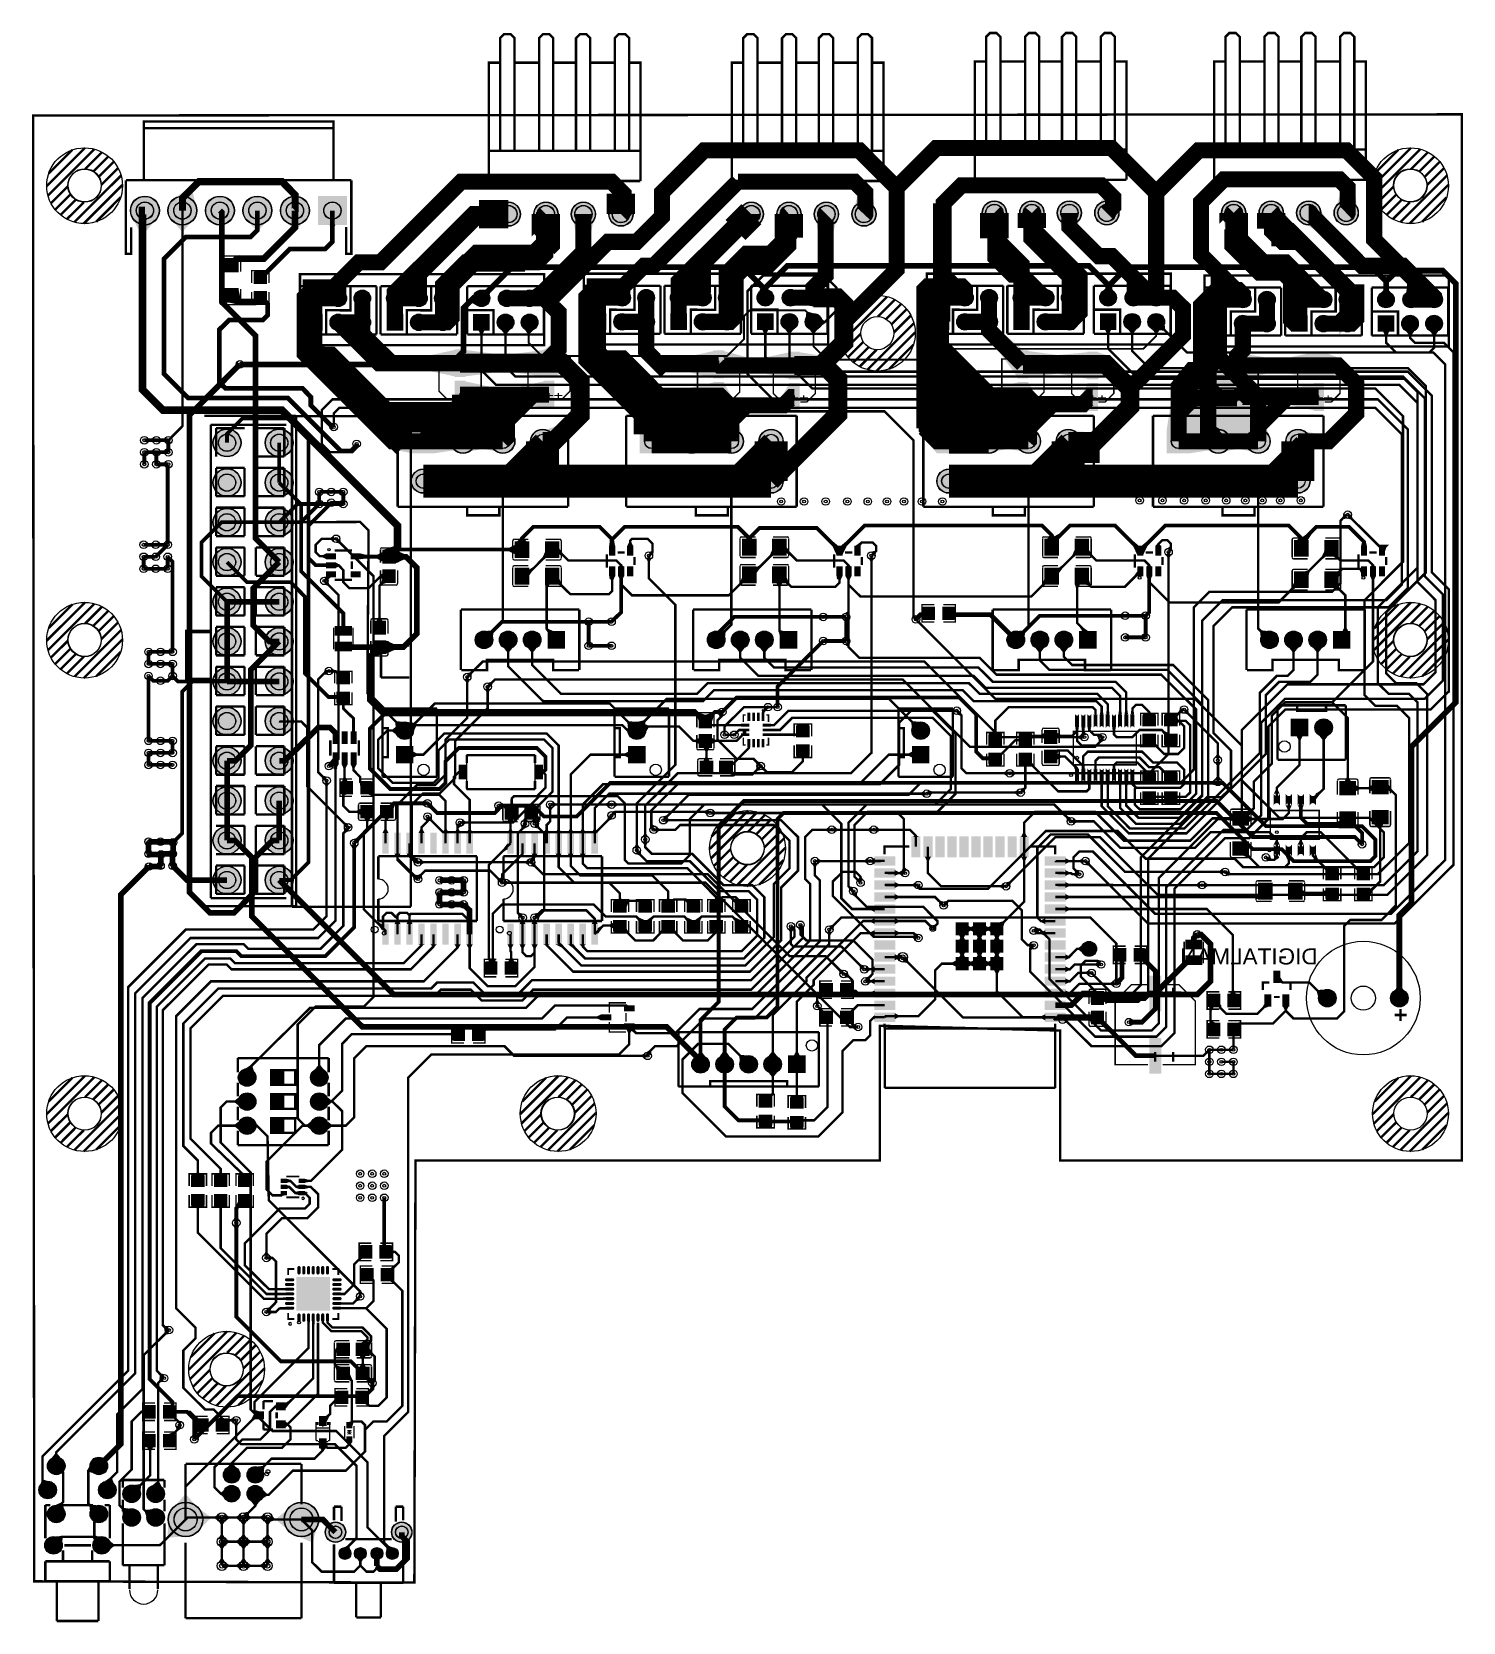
# Model space of a CAD drawing. Header units: millimetres. Extents: x -75 to 77, y -152 to 16.
import ezdxf

# ---------------------------------------------------------------- set-up
doc = ezdxf.new("R2010")
doc.units = ezdxf.units.MM
for name, color, linetype, true_color in [('BoardOutLine', 7, 'Continuous', 0xff00ff), ('BottomLayer', 7, 'Continuous', 0x0000ff), ('BottomSolderMaskLayer', 7, 'Continuous', 0xaa00ff), ('Document', 7, 'Continuous', 0xffffff), ('Hole', 7, 'Continuous', 0x222222), ('Inner1', 7, 'Continuous', 0x999966), ('Inner2', 7, 'Continuous', 0x008000), ('Multi-Layer', 7, 'Continuous', 0xc0c0c0), ('TopLayer', 7, 'Continuous', 0xff0000), ('TopPasteMaskLayer', 7, 'Continuous', 0x808080), ('TopSilkLayer', 7, 'Continuous', 0xffcc00), ('TopSolderMaskLayer', 7, 'Continuous', 0x800080)]:
    doc.layers.add(name, color=color, linetype=linetype, true_color=true_color)
doc.styles.get("Standard").update_dxf_attribs({"font": 'arial.ttf'})

msp = doc.modelspace()

# ---------------------------------------------------------------- texts
at = {"layer": 'BottomSilkLayer', "text_generation_flag": 2}
msp.add_text('DIGITALMAN', height=1.7, dxfattribs=at).set_placement((61.21, -82.68))

# ---------------------------------------------------------------- hatches: boundary and pattern name
at = {"layer": 'BottomLayer'}
for points in [[(-24.89, -4.49), (-24.89, -2.37), (-26.01, -2.58), (-26.01, -4.28)], [(1.76, -4.63), (0.2, -3.19), (-0.41, -4.16), (0.84, -5.32)], [(-19.28, -4.19), (-21.39, -3.98), (-21.3, -5.12), (-19.6, -5.29)], [(6.43, -4.12), (4.31, -4.06), (4.48, -5.19), (6.18, -5.24)], [(26.05, -4.02), (28.18, -3.9), (28.03, -5.04), (26.33, -5.13)], [(30.01, -4), (32.13, -3.92), (31.97, -5.05), (30.27, -5.12)], [(53.41, -3.96), (51.29, -3.96), (51.5, -5.09), (53.2, -5.09)], [(55.28, -4.01), (57.41, -3.91), (57.24, -4.78), (55.54, -4.87)], [(30.4, -12.98), (30.4, -11.53), (31.16, -12.13), (31.16, -12.38)], [(32.04, -12.98), (32.04, -11.53), (31.28, -12.13), (31.28, -12.38)], [(60.01, -12), (58.56, -12), (58.44, -11.23), (60.14, -11.23)], [(59.73, -13.17), (59.73, -11.72), (60.5, -11.6), (60.5, -13.3)], [(59.73, -13.17), (59.73, -11.72), (60.5, -11.6), (60.5, -13.3)], [(61.38, -13.17), (61.38, -11.72), (60.61, -11.6), (60.61, -13.3)], [(61.38, -13.17), (61.38, -11.72), (60.61, -11.6), (60.61, -13.3)], [(65.09, -12), (63.64, -12), (63.52, -11.28), (65.22, -11.28)], [(-45.58, -14.01), (-43.88, -14.01), (-43.88, -12.32), (-45.58, -12.32)], [(-37.07, -14.01), (-35.37, -14.01), (-35.37, -12.32), (-37.07, -12.32)], [(-37.07, -14.01), (-35.37, -14.01), (-35.37, -12.32), (-37.07, -12.32)], [(-15.61, -13.95), (-13.91, -13.95), (-13.91, -12.26), (-15.61, -12.26)], [(-7.1, -13.95), (-5.4, -13.95), (-5.4, -12.26), (-7.1, -12.26)], [(-7.1, -13.95), (-5.4, -13.95), (-5.4, -12.26), (-7.1, -12.26)], [(20.59, -13.95), (22.29, -13.95), (22.29, -12.26), (20.59, -12.26)], [(29.1, -13.95), (30.8, -13.95), (30.8, -12.26), (29.1, -12.26)], [(49.93, -14.14), (51.63, -14.14), (51.63, -12.45), (49.93, -12.45)], [(58.44, -14.14), (60.13, -14.14), (60.14, -12.45), (58.44, -12.45)], [(60.01, -12.89), (58.56, -12.89), (58.44, -13.66), (60.14, -13.66)], [(65.09, -12.89), (63.64, -12.89), (63.52, -13.66), (65.22, -13.66)], [(62.27, -15.71), (62.27, -14.26), (63.04, -14.14), (63.04, -15.84)], [(63.92, -15.71), (63.92, -14.26), (63.15, -14.14), (63.15, -15.84)], [(65.09, -14.54), (63.64, -14.54), (63.52, -13.77), (65.22, -13.77)], [(-43.88, -15.71), (-45.58, -15.71), (-45.58, -17.42), (-43.88, -17.42)], [(-13.91, -15.65), (-15.61, -15.65), (-15.61, -18.01), (-13.91, -18.01)], [(22.29, -15.65), (20.59, -15.65), (20.59, -18.2), (22.29, -18.2)], [(22.29, -15.65), (20.59, -15.65), (20.59, -17.38), (22.29, -17.38)], [(51.63, -15.84), (49.93, -15.84), (49.93, -18.39), (51.63, -18.39)], [(22.1, -18.03), (22.1, -22.71), (21.44, -23.37), (21.44, -25.65), (21.44, -26.59), (22.28, -27.43), (26.48, -27.43), (30.68, -27.43), (30.68, -25.46), (30.73, -25.4)], [(50.78, -18.57), (46.53, -22.81), (46.53, -27.43), (54.93, -27.43), (54.93, -22.72)], [(-10.41, -22.35), (-10.41, -26.11), (-9.09, -27.43), (-4.89, -27.43), (-0.69, -27.43), (-0.69, -24.77), (-0.69, -24.77)], [(-37.08, -24.13), (-26.29, -24.13), (-26.29, -24.13), (-24.82, -25.6), (-24.82, -27.43), (-35.18, -27.43)], [(-10.34, -26.18), (-7.84, -26.18), (-8.24, -23.67), (-9.94, -23.67)], [(45.28, -26.18), (47.78, -26.18), (47.38, -23.63), (45.68, -23.63)], [(45.28, -26.18), (47.78, -26.18), (47.38, -23.63), (45.68, -23.63)], [(-34.47, -28.68), (-34.47, -26.18), (-36.45, -26.58), (-36.45, -28.28)], [(-34.47, -28.68), (-34.47, -26.18), (-35.18, -26.58), (-35.18, -28.28)], [(-31.97, -26.18), (-31.97, -28.68), (-29.42, -28.28), (-29.42, -26.58)], [(-31.97, -26.18), (-31.97, -28.68), (-29.42, -28.28), (-29.42, -26.58)], [(-29.68, -28.49), (-29.68, -26.36), (-30.81, -26.58), (-30.81, -28.28)], [(-29.68, -28.49), (-29.68, -26.36), (-30.81, -26.58), (-30.81, -28.28)], [(-28.36, -28.49), (-28.36, -26.36), (-27.24, -26.58), (-27.24, -28.28)], [(-28.36, -28.49), (-28.36, -26.36), (-27.24, -26.58), (-27.24, -28.28)], [(-25.48, -28.49), (-25.48, -26.36), (-26.61, -26.58), (-26.61, -28.28)], [(-25.48, -28.49), (-25.48, -26.36), (-26.61, -26.58), (-26.61, -28.28)], [(-23.76, -26.77), (-25.89, -26.77), (-25.67, -25.64), (-23.97, -25.64)], [(-7.84, -26.18), (-7.84, -28.68), (-5.29, -28.28), (-5.29, -26.58)], [(-7.84, -26.18), (-7.84, -28.68), (-5.29, -28.28), (-5.29, -26.58)], [(-5.55, -28.49), (-5.55, -26.36), (-6.68, -26.58), (-6.68, -28.28)], [(-5.55, -28.49), (-5.55, -26.36), (-6.68, -26.58), (-6.68, -28.28)], [(-4.23, -28.49), (-4.23, -26.36), (-3.11, -26.58), (-3.11, -28.28)], [(-4.23, -28.49), (-4.23, -26.36), (-3.11, -26.58), (-3.11, -28.28)], [(-1.35, -28.49), (-1.35, -26.36), (-2.48, -26.58), (-2.48, -28.28)], [(-1.35, -28.49), (-1.35, -26.36), (-2.48, -26.58), (-2.48, -28.28)], [(0.37, -26.77), (-1.76, -26.77), (-1.54, -25.64), (0.16, -25.64)], [(21.03, -28.68), (21.03, -26.18), (20.29, -25.43), (19.68, -27.23)], [(21.03, -28.68), (21.53, -26.18), (20.54, -25.43), (19.74, -27.03)], [(23.53, -26.18), (23.53, -28.68), (26.08, -28.28), (26.08, -26.58)], [(25.82, -28.49), (25.82, -26.36), (24.69, -26.58), (24.69, -28.28)], [(27.13, -28.49), (27.13, -26.36), (28.26, -26.58), (28.26, -28.28)], [(30.02, -28.49), (30.02, -26.36), (28.89, -26.58), (28.89, -28.28)], [(29.64, -26.73), (31.76, -26.8), (31.58, -25.67), (29.88, -25.62)], [(47.78, -26.18), (47.78, -28.68), (50.33, -28.28), (50.33, -26.58)], [(50.07, -28.49), (50.07, -26.36), (48.95, -26.58), (48.95, -28.28)], [(51.02, -26.21), (49.52, -27.71), (49.06, -26.95), (50.26, -25.75)], [(51.39, -28.49), (51.39, -26.36), (52.52, -26.58), (52.52, -28.28)], [(54.27, -28.49), (54.27, -26.36), (53.15, -26.58), (53.15, -28.28)], [(56, -26.77), (53.87, -26.77), (54.08, -25.64), (55.78, -25.64)]]:
    msp.add_hatch(color=256, dxfattribs=at).paths.add_polyline_path(points)
at = {"layer": 'BottomSolderMaskLayer'}
for points in [[(-64.13, -3.05, 1), (-61.08, -3.05, 1)], [(-60.17, -3.05, 1), (-57.12, -3.05, 1)], [(-56.21, -3.05, 1), (-53.16, -3.05, 1)], [(-52.25, -3.05, 1), (-49.2, -3.05, 1)], [(-48.29, -3.05, 1), (-45.24, -3.05, 1)], [(-41.28, -4.57), (-44.33, -4.57), (-44.33, -1.52), (-41.28, -1.52)], [(-25.5, -3.43, 1), (-22.95, -3.43, 1)], [(-21.54, -3.43, 1), (-18.99, -3.43, 1)], [(-17.58, -3.43, 1), (-15.03, -3.43, 1)], [(-13.62, -3.43, 1), (-11.07, -3.43, 1)], [(0.15, -3.43, 1), (2.7, -3.43, 1)], [(4.11, -3.43, 1), (6.66, -3.43, 1)], [(8.07, -3.43, 1), (10.62, -3.43, 1)], [(12.03, -3.43, 1), (14.58, -3.43, 1)], [(25.8, -3.3, 1), (28.35, -3.3, 1)], [(29.77, -3.3, 1), (32.32, -3.3, 1)], [(33.73, -3.3, 1), (36.28, -3.3, 1)], [(37.69, -3.3, 1), (40.24, -3.3, 1)], [(51.08, -3.3, 1), (53.63, -3.3, 1)], [(55.04, -3.3, 1), (57.59, -3.3, 1)], [(59, -3.3, 1), (61.55, -3.3, 1)], [(62.96, -3.3, 1), (65.51, -3.3, 1)], [(-45.6, -12.32, 1), (-43.85, -12.32, 1)], [(-43.06, -12.32, 1), (-41.31, -12.32, 1)], [(-40.52, -12.32, 1), (-38.77, -12.32, 1)], [(-37.09, -12.32, 1), (-35.34, -12.32, 1)], [(-34.55, -12.32, 1), (-32.8, -12.32, 1)], [(-32.01, -12.32, 1), (-30.26, -12.32, 1)], [(-27.95, -12.32, 1), (-26.2, -12.32, 1)], [(-25.28, -12.32, 1), (-23.53, -12.32, 1)], [(-22.87, -12.32, 1), (-21.12, -12.32, 1)], [(-15.63, -12.26, 1), (-13.88, -12.26, 1)], [(-13.09, -12.26, 1), (-11.34, -12.26, 1)], [(-10.55, -12.26, 1), (-8.8, -12.26, 1)], [(-7.12, -12.26, 1), (-5.37, -12.26, 1)], [(-4.58, -12.26, 1), (-2.83, -12.26, 1)], [(-2.04, -12.26, 1), (-0.29, -12.26, 1)], [(2.02, -12.26, 1), (3.77, -12.26, 1)], [(4.69, -12.26, 1), (6.44, -12.26, 1)], [(7.1, -12.26, 1), (8.85, -12.26, 1)], [(20.56, -12.26, 1), (22.31, -12.26, 1)], [(23.1, -12.26, 1), (24.85, -12.26, 1)], [(25.64, -12.26, 1), (27.39, -12.26, 1)], [(29.07, -12.26, 1), (30.82, -12.26, 1)], [(31.61, -12.26, 1), (33.36, -12.26, 1)], [(34.15, -12.26, 1), (35.9, -12.26, 1)], [(38.22, -12.26, 1), (39.97, -12.26, 1)], [(40.88, -12.26, 1), (42.63, -12.26, 1)], [(43.3, -12.26, 1), (45.05, -12.26, 1)], [(49.9, -12.45, 1), (51.65, -12.45, 1)], [(52.44, -12.45, 1), (54.19, -12.45, 1)], [(54.98, -12.45, 1), (56.73, -12.45, 1)], [(58.41, -12.45, 1), (60.16, -12.45, 1)], [(60.95, -12.45, 1), (62.7, -12.45, 1)], [(63.49, -12.45, 1), (65.24, -12.45, 1)], [(67.55, -12.45, 1), (69.3, -12.45, 1)], [(70.22, -12.45, 1), (71.97, -12.45, 1)], [(72.63, -12.45, 1), (74.38, -12.45, 1)], [(-45.6, -13.98), (-43.85, -13.98), (-43.85, -15.73), (-45.6, -15.73)], [(-43.06, -14.86, 1), (-41.31, -14.86, 1)], [(-40.52, -14.86, 1), (-38.77, -14.86, 1)], [(-37.09, -13.98), (-35.34, -13.98), (-35.34, -15.73), (-37.09, -15.73)], [(-34.55, -14.86, 1), (-32.8, -14.86, 1)], [(-32.01, -14.86, 1), (-30.26, -14.86, 1)], [(-27.95, -13.98), (-26.2, -13.98), (-26.2, -15.73), (-27.95, -15.73)], [(-25.41, -14.86, 1), (-23.66, -14.86, 1)], [(-22.87, -14.86, 1), (-21.12, -14.86, 1)], [(-15.63, -13.92), (-13.88, -13.92), (-13.88, -15.67), (-15.63, -15.67)], [(-13.09, -14.8, 1), (-11.34, -14.8, 1)], [(-10.55, -14.8, 1), (-8.8, -14.8, 1)], [(-7.12, -13.92), (-5.37, -13.92), (-5.37, -15.67), (-7.12, -15.67)], [(-4.58, -14.8, 1), (-2.83, -14.8, 1)], [(-2.04, -14.8, 1), (-0.29, -14.8, 1)], [(2.02, -13.92), (3.77, -13.92), (3.77, -15.67), (2.02, -15.67)], [(4.56, -14.8, 1), (6.31, -14.8, 1)], [(7.1, -14.8, 1), (8.85, -14.8, 1)], [(20.56, -13.92), (22.31, -13.92), (22.31, -15.67), (20.56, -15.67)], [(23.1, -14.8, 1), (24.85, -14.8, 1)], [(25.64, -14.8, 1), (27.39, -14.8, 1)], [(29.07, -13.92), (30.82, -13.92), (30.82, -15.67), (29.07, -15.67)], [(31.61, -14.8, 1), (33.36, -14.8, 1)], [(34.15, -14.8, 1), (35.9, -14.8, 1)], [(38.22, -13.92), (39.97, -13.92), (39.97, -15.67), (38.22, -15.67)], [(40.76, -14.8, 1), (42.51, -14.8, 1)], [(43.3, -14.8, 1), (45.05, -14.8, 1)], [(49.9, -14.11), (51.65, -14.11), (51.65, -15.86), (49.9, -15.86)], [(52.44, -14.99, 1), (54.19, -14.99, 1)], [(54.98, -14.99, 1), (56.73, -14.99, 1)], [(58.41, -14.11), (60.16, -14.11), (60.16, -15.86), (58.41, -15.86)], [(60.95, -14.99, 1), (62.7, -14.99, 1)], [(63.49, -14.99, 1), (65.24, -14.99, 1)], [(67.55, -14.11), (69.3, -14.11), (69.3, -15.86), (67.55, -15.86)], [(70.09, -14.99, 1), (71.84, -14.99, 1)], [(72.63, -14.99, 1), (74.38, -14.99, 1)], [(-55.41, -27.58, 1), (-52.46, -27.58, 1)], [(-49.9, -27.58, 1), (-46.95, -27.58, 1)], [(-34.5, -26.15), (-31.95, -26.15), (-31.95, -28.7), (-34.5, -28.7)], [(-30.3, -27.43, 1), (-27.75, -27.43, 1)], [(-26.1, -27.43, 1), (-23.55, -27.43, 1)], [(-21.9, -27.43, 1), (-19.35, -27.43, 1)], [(-10.37, -26.15), (-7.82, -26.15), (-7.82, -28.7), (-10.37, -28.7)], [(-6.17, -27.43, 1), (-3.62, -27.43, 1)], [(-1.97, -27.43, 1), (0.58, -27.43, 1)], [(2.23, -27.43, 1), (4.78, -27.43, 1)], [(21, -26.15), (23.55, -26.15), (23.55, -28.7), (21, -28.7)], [(25.2, -27.43, 1), (27.75, -27.43, 1)], [(29.4, -27.43, 1), (31.95, -27.43, 1)], [(33.6, -27.43, 1), (36.15, -27.43, 1)], [(45.26, -26.15), (47.81, -26.15), (47.81, -28.7), (45.26, -28.7)], [(49.46, -27.43, 1), (52.01, -27.43, 1)], [(53.66, -27.43, 1), (56.21, -27.43, 1)], [(57.86, -27.43, 1), (60.41, -27.43, 1)], [(-55.41, -31.78, 1), (-52.46, -31.78, 1)], [(-49.9, -31.78, 1), (-46.95, -31.78, 1)], [(-34.5, -31.63, 1), (-31.95, -31.63, 1)], [(-30.3, -31.63, 1), (-27.75, -31.63, 1)], [(-26.1, -31.63, 1), (-23.55, -31.63, 1)], [(-21.9, -31.63, 1), (-19.35, -31.63, 1)], [(-10.37, -31.63, 1), (-7.82, -31.63, 1)], [(-6.17, -31.63, 1), (-3.62, -31.63, 1)], [(-1.97, -31.63, 1), (0.58, -31.63, 1)], [(2.23, -31.63, 1), (4.78, -31.63, 1)], [(21, -31.63, 1), (23.55, -31.63, 1)], [(25.2, -31.63, 1), (27.75, -31.63, 1)], [(29.4, -31.63, 1), (31.95, -31.63, 1)], [(33.6, -31.63, 1), (36.15, -31.63, 1)], [(45.26, -31.63, 1), (47.81, -31.63, 1)], [(49.46, -31.63, 1), (52.01, -31.63, 1)], [(53.66, -31.63, 1), (56.21, -31.63, 1)], [(57.86, -31.63, 1), (60.41, -31.63, 1)], [(-55.41, -35.97, 1), (-52.46, -35.97, 1)], [(-49.9, -35.97, 1), (-46.95, -35.97, 1)], [(-55.41, -40.18, 1), (-52.46, -40.18, 1)], [(-49.9, -40.18, 1), (-46.95, -40.18, 1)], [(-55.41, -44.37, 1), (-52.46, -44.37, 1)], [(-49.9, -44.37, 1), (-46.95, -44.37, 1)], [(-55.41, -48.56, 1), (-52.46, -48.56, 1)], [(-49.9, -48.56, 1), (-46.95, -48.56, 1)], [(-27.72, -48.39, 1), (-25.87, -48.39, 1)], [(-25.18, -48.39, 1), (-23.33, -48.39, 1)], [(-22.64, -48.39, 1), (-20.79, -48.39, 1)], [(-20.1, -47.46), (-18.25, -47.46), (-18.25, -49.31), (-20.1, -49.31)], [(-3.21, -48.39, 1), (-1.36, -48.39, 1)], [(-0.67, -48.39, 1), (1.18, -48.39, 1)], [(1.87, -48.39, 1), (3.72, -48.39, 1)], [(4.41, -47.46), (6.26, -47.46), (6.26, -49.31), (4.41, -49.31)], [(28.41, -48.39, 1), (30.26, -48.39, 1)], [(30.95, -48.39, 1), (32.8, -48.39, 1)], [(33.49, -48.39, 1), (35.34, -48.39, 1)], [(36.03, -47.46), (37.88, -47.46), (37.88, -49.31), (36.03, -49.31)], [(55.21, -48.39, 1), (57.06, -48.39, 1)], [(57.75, -48.39, 1), (59.6, -48.39, 1)], [(60.29, -48.39, 1), (62.14, -48.39, 1)], [(62.83, -47.46), (64.68, -47.46), (64.68, -49.31), (62.83, -49.31)], [(-55.41, -52.78, 1), (-52.46, -52.78, 1)], [(-49.9, -52.78, 1), (-46.95, -52.78, 1)], [(-55.41, -56.97, 1), (-52.46, -56.97, 1)], [(-49.9, -56.97, 1), (-46.95, -56.97, 1)], [(-36.1, -57.98, 1), (-34.25, -57.98, 1)], [(-11.59, -57.98, 1), (-9.74, -57.98, 1)], [(18.38, -57.98, 1), (20.23, -57.98, 1)], [(58.38, -56.73), (60.23, -56.73), (60.23, -58.58), (58.38, -58.58)], [(60.92, -57.66, 1), (62.77, -57.66, 1)], [(-55.41, -61.16, 1), (-52.46, -61.16, 1)], [(-49.9, -61.16, 1), (-46.95, -61.16, 1)], [(-36.1, -61.44), (-36.1, -59.59), (-34.25, -59.59), (-34.25, -61.44)], [(-11.59, -61.44), (-11.59, -59.59), (-9.74, -59.59), (-9.74, -61.44)], [(18.38, -61.44), (18.38, -59.59), (20.23, -59.59), (20.23, -61.44)], [(-55.41, -65.38, 1), (-52.46, -65.38, 1)], [(-49.9, -65.38, 1), (-46.95, -65.38, 1)], [(-55.41, -69.57, 1), (-52.46, -69.57, 1)], [(-49.9, -69.57, 1), (-46.95, -69.57, 1)], [(-55.41, -73.76, 1), (-52.46, -73.76, 1)], [(-49.9, -73.76, 1), (-46.95, -73.76, 1)], [(36.3, -81.03, 1), (37.87, -81.03, 1)], [(61.31, -86.23, 1), (63.17, -86.23, 1)], [(68.91, -86.23, 1), (70.77, -86.23, 1)], [(-4.86, -93.22, 1), (-3.01, -93.22, 1)], [(-2.32, -93.22, 1), (-0.47, -93.22, 1)], [(0.22, -93.22, 1), (2.07, -93.22, 1)], [(2.76, -93.22, 1), (4.61, -93.22, 1)], [(7.15, -94.14), (5.3, -94.14), (5.3, -92.29), (7.15, -92.29)], [(-52.74, -94.62, 1), (-50.89, -94.62, 1)], [(-45.12, -94.62, 1), (-43.27, -94.62, 1)], [(-52.74, -97.16, 1), (-50.89, -97.16, 1)], [(-45.12, -97.16, 1), (-43.27, -97.16, 1)], [(-52.74, -99.7, 1), (-50.89, -99.7, 1)], [(-45.12, -99.7, 1), (-43.27, -99.7, 1)], [(-72.9, -135.64, 1), (-71.05, -135.64, 1)], [(-68.4, -135.64, 1), (-66.55, -135.64, 1)], [(-54.32, -136.58, 1), (-52.57, -136.58, 1)], [(-51.82, -136.58, 1), (-50.07, -136.58, 1)], [(-73.8, -138.18, 1), (-71.95, -138.18, 1)], [(-67.5, -138.18, 1), (-65.65, -138.18, 1)], [(-64.93, -138.58, 1), (-63.08, -138.58, 1)], [(-62.39, -138.58, 1), (-60.54, -138.58, 1)], [(-54.32, -138.58, 1), (-52.57, -138.58, 1)], [(-51.82, -138.58, 1), (-50.07, -138.58, 1)], [(-72.9, -140.72, 1), (-71.05, -140.72, 1)], [(-68.4, -140.72, 1), (-66.55, -140.72, 1)], [(-64.93, -141.08, 1), (-63.08, -141.08, 1)], [(-62.39, -141.08, 1), (-60.54, -141.08, 1)], [(-60.14, -141.29, 1), (-56.49, -141.29, 1)], [(-47.91, -141.29, 1), (-44.26, -141.29, 1)], [(-43.56, -142.64, 1), (-41.41, -142.64, 1)], [(-36.56, -142.64, 1), (-34.41, -142.64, 1)], [(-73.19, -144.02, 1), (-71.34, -144.02, 1)], [(-68.11, -144.02, 1), (-66.26, -144.02, 1)], [(-42.11, -144.89, 1), (-40.86, -144.89, 1)], [(-40.49, -144.89, 1), (-39.24, -144.89, 1)], [(-38.74, -144.89, 1), (-37.49, -144.89, 1)], [(-37.11, -144.89, 1), (-35.86, -144.89, 1)]]:
    msp.add_hatch(color=256, dxfattribs=at).paths.add_polyline_path(points)
at = {"layer": 'Document'}
for points in [[(-29.4, -18.8), (-29.27, -18.8), (-29.27, -19.31), (-29.4, -19.31)], [(-20, -18.8), (-19.88, -18.8), (-19.88, -19.31), (-20, -19.31)], [(-2.1, -18.92), (-1.97, -18.92), (-1.97, -19.44), (-2.1, -19.44)], [(5.9, -19.05), (6.03, -19.05), (6.03, -19.57), (5.9, -19.57)], [(30.03, -18.92), (30.16, -18.92), (30.16, -19.44), (30.03, -19.44)], [(37.4, -19.05), (37.53, -19.05), (37.53, -19.57), (37.4, -19.57)], [(52.64, -19.18), (52.77, -19.18), (52.77, -19.69), (52.64, -19.69)], [(61.28, -19.05), (61.41, -19.05), (61.41, -19.57), (61.28, -19.57)], [(-29.77, -22.65), (-28.91, -22.65), (-28.91, -22.52), (-29.77, -22.52)], [(-29.4, -22.84), (-29.27, -22.84), (-29.27, -22.32), (-29.4, -22.32)], [(-20.37, -22.65), (-19.51, -22.65), (-19.51, -22.52), (-20.37, -22.52)], [(-20, -22.84), (-19.88, -22.84), (-19.88, -22.32), (-20, -22.32)], [(-2.46, -22.77), (-1.6, -22.77), (-1.6, -22.64), (-2.46, -22.64)], [(-2.1, -22.97), (-1.97, -22.97), (-1.97, -22.45), (-2.1, -22.45)], [(5.54, -22.9), (6.4, -22.9), (6.4, -22.77), (5.54, -22.77)], [(5.9, -23.09), (6.03, -23.09), (6.03, -22.58), (5.9, -22.58)], [(29.67, -22.77), (30.53, -22.77), (30.53, -22.64), (29.67, -22.64)], [(30.03, -22.97), (30.16, -22.97), (30.16, -22.45), (30.03, -22.45)], [(37.03, -22.9), (37.89, -22.9), (37.89, -22.77), (37.03, -22.77)], [(37.4, -23.09), (37.53, -23.09), (37.53, -22.58), (37.4, -22.58)], [(52.27, -23.03), (53.13, -23.03), (53.13, -22.9), (52.27, -22.9)], [(52.64, -23.22), (52.77, -23.22), (52.77, -22.7), (52.64, -22.7)], [(60.91, -22.9), (61.77, -22.9), (61.77, -22.77), (60.91, -22.77)], [(61.28, -23.09), (61.41, -23.09), (61.41, -22.58), (61.28, -22.58)], [(43.24, -85.5), (44.9, -85.5), (44.9, -85.75), (43.24, -85.75)], [(43.94, -85.13), (44.19, -85.13), (44.19, -86.12), (43.94, -86.12)], [(70.49, -88.14), (69.34, -88.14), (69.34, -87.88), (70.61, -87.88), (70.61, -88.14)], [(70.1, -87.5), (70.1, -88.65), (69.85, -88.65), (69.85, -87.38), (70.1, -87.38)], [(43.94, -92.93), (44.19, -92.93), (44.19, -91.93), (43.94, -91.93)], [(-43.75, -130.86), (-43.9, -130.86), (-43.9, -131.48), (-43.75, -131.48)], [(-40.74, -131.85), (-41.3, -131.85), (-41.02, -132.08)], [(-40.74, -132.31), (-41.3, -132.31), (-41.02, -132.08)], [(-43.29, -133.16), (-44.33, -133.16), (-44.33, -133.01), (-43.29, -133.01)], [(-43.73, -133.4), (-43.88, -133.4), (-43.88, -132.77), (-43.73, -132.77)]]:
    msp.add_hatch(color=256, dxfattribs=at).paths.add_polyline_path(points)
at = {"layer": 'Inner1'}
for points in [[(-27.32, -13.13), (-27.69, -11.73), (-28.29, -12.48), (-28.21, -12.77)], [(-26.24, -12.48), (-27.3, -11.5), (-26.34, -11.34), (-26.16, -11.52)], [(3.48, -11.63), (2.08, -12.01), (2.44, -11.12), (2.72, -11.05)], [(3.62, -11.81), (2.17, -11.81), (2.77, -11.2), (3.02, -11.2)], [(39.81, -11.81), (38.37, -11.81), (38.97, -11.04), (39.22, -11.04)], [(38.43, -11.72), (39.86, -11.9), (39.37, -11.07), (39.12, -11.04)], [(59.73, -13.17), (59.73, -11.72), (60.5, -11.6), (60.5, -13.3)], [(59.73, -13.17), (59.73, -11.72), (60.5, -11.6), (60.5, -13.3)], [(61.38, -13.17), (61.38, -11.72), (60.61, -11.6), (60.61, -13.3)], [(61.38, -13.17), (61.38, -11.72), (60.61, -11.6), (60.61, -13.3)], [(67.72, -11.98), (69.16, -12.01), (68.58, -11.24), (68.33, -11.23)], [(58.44, -14.14), (60.13, -14.14), (60.14, -12.45), (58.44, -12.45)], [(60.01, -12.89), (58.56, -12.89), (58.44, -13.66), (60.14, -13.66)], [(8.33, -14.02), (7.13, -14.82), (7.22, -13.84), (7.39, -13.73)], [(45, -14.6), (43.98, -15.62), (44.94, -15.74), (45.12, -15.56)], [(-26.76, -15.71), (-27.39, -15.71), (-27.2, -16.09), (-26.95, -16.09)], [(-23.81, -15.31), (-25.26, -15.31), (-24.66, -16.07), (-24.41, -16.07)], [(-21.31, -15.37), (-22.75, -15.24), (-22.2, -16.06), (-22, -16.08)], [(3.21, -15.65), (2.58, -15.65), (2.77, -16.03), (3.02, -16.03)], [(8.7, -15.24), (7.25, -15.24), (7.88, -16.01), (8.08, -16.01)], [(44.9, -15.24), (43.45, -15.24), (44.07, -16.01), (44.27, -16.01)], [(74.24, -15.43), (72.79, -15.44), (73.39, -16.2), (73.65, -16.2)], [(64.42, -35.58), (64.02, -35.03), (63.85, -35.41), (64, -35.62)], [(-42.51, -38.11), (-42.03, -37.63), (-41.92, -38.03), (-42.1, -38.21)], [(-9.06, -39.71), (-9.74, -39.71), (-9.53, -40.07), (-9.27, -40.07)], [(14.44, -39.71), (13.76, -39.71), (13.97, -40.07), (14.22, -40.07)], [(45.81, -39.33), (45.13, -39.33), (45.34, -39.69), (45.59, -39.69)], [(-43.75, -42.55), (-43.27, -42.07), (-43.16, -42.48), (-43.34, -42.66)], [(-43.22, -52.09), (-43.52, -51.48), (-43.75, -51.83), (-43.63, -52.06)], [(-28.24, -52.53), (-28.92, -52.53), (-28.7, -52.89), (-28.45, -52.89)], [(-26.08, -53.55), (-26.76, -53.55), (-26.54, -53.91), (-26.29, -53.91)], [(22.9, -56.22), (22.9, -55.54), (22.54, -55.75), (22.54, -56.01)], [(-42.84, -61.93), (-43.14, -61.32), (-42.73, -61.35), (-42.61, -61.59)], [(28.91, -62.82), (28.91, -62.14), (29.27, -62.36), (29.27, -62.61)], [(-43.82, -63.34), (-43.34, -62.86), (-43.75, -62.75), (-43.93, -62.93)], [(-19.6, -66.13), (-19.6, -65.45), (-19.24, -65.66), (-19.24, -65.91)], [(-13.55, -66.13), (-13.55, -65.45), (-13.91, -65.66), (-13.91, -65.91)], [(20.22, -64.93), (20.07, -64.26), (20.47, -64.39), (20.52, -64.64)], [(29.63, -64.86), (29.63, -64.18), (29.27, -64.39), (29.27, -64.64)], [(-32.86, -67.45), (-32.38, -66.96), (-32.27, -67.37), (-32.45, -67.55)], [(-13.73, -66.9), (-13.18, -67.3), (-13.57, -67.47), (-13.77, -67.32)], [(-7.97, -67.05), (-7.48, -67.53), (-7.38, -67.12), (-7.56, -66.94)], [(-2.71, -67.02), (-2.71, -66.34), (-2.35, -66.55), (-2.35, -66.8)], [(34.79, -67.66), (35.27, -67.17), (34.87, -67.07), (34.69, -67.25)], [(-29.13, -68.03), (-29.13, -67.35), (-28.77, -67.56), (-28.77, -67.82)], [(-8.68, -68.11), (-9.29, -68.42), (-9.27, -68.01), (-9.02, -67.88)], [(10.12, -68.79), (10.12, -68.11), (10.48, -68.33), (10.48, -68.58)], [(14.14, -68.79), (14.14, -68.11), (13.78, -68.33), (13.78, -68.58)], [(-10.33, -70.4), (-11.01, -70.4), (-10.8, -70.04), (-10.54, -70.04)], [(-9.44, -69.26), (-10.12, -69.26), (-9.91, -68.9), (-9.65, -68.9)], [(-34.17, -71.97), (-33.69, -71.49), (-34.1, -71.39), (-34.28, -71.57)], [(-33.57, -72.22), (-33.57, -71.54), (-33.21, -71.76), (-33.21, -72.01)], [(-22.05, -72.22), (-22.05, -71.54), (-22.41, -71.76), (-22.41, -72.01)], [(-21.94, -72.27), (-21.45, -71.79), (-21.35, -72.2), (-21.53, -72.38)], [(8.34, -72.1), (8.34, -71.42), (8.7, -71.63), (8.7, -71.88)], [(13.76, -72.1), (13.76, -71.42), (13.4, -71.63), (13.4, -71.88)], [(-34.17, -73.75), (-33.69, -73.27), (-34.1, -73.17), (-34.28, -73.35)], [(-33.93, -73.29), (-33.38, -73.69), (-33.34, -73.27), (-33.55, -73.12)], [(-25.28, -74.13), (-24.8, -73.65), (-25.21, -73.55), (-25.39, -73.73)], [(-24.68, -74.38), (-24.68, -73.7), (-24.32, -73.91), (-24.32, -74.17)], [(17.94, -72.74), (17.27, -72.9), (17.4, -72.5), (17.65, -72.44)], [(5.94, -78.86), (5.26, -78.86), (5.47, -79.22), (5.72, -79.22)], [(6.94, -78.7), (6.26, -78.7), (6.48, -79.06), (6.73, -79.06)], [(9.56, -78.6), (10.04, -79.09), (10.15, -78.68), (9.97, -78.5)], [(31.52, -79.41), (31.37, -78.74), (31.77, -78.87), (31.83, -79.12)], [(30.85, -80.55), (31.33, -81.03), (30.95, -81.12), (30.77, -80.94)], [(17.28, -82.4), (17.89, -81.8), (17.99, -82.33), (17.81, -82.51)], [(37.96, -82.77), (38.45, -82.29), (38.06, -82.21), (37.88, -82.39)], [(10.79, -83.78), (11.27, -83.3), (10.86, -83.2), (10.68, -83.38)], [(12.95, -83.28), (13.43, -82.8), (13.02, -82.69), (12.84, -82.87)], [(13.37, -84.07), (13.85, -84.55), (13.96, -84.14), (13.78, -83.96)], [(40.3, -84.5), (39.62, -84.5), (39.83, -84.14), (40.08, -84.14)], [(70.61, -85.76), (69.08, -85.76), (69.71, -84.95), (69.97, -84.95)], [(12.49, -89.62), (12.49, -88.94), (12.13, -89.15), (12.13, -89.41)], [(-9.74, -92.67), (-9.74, -91.99), (-10.1, -92.2), (-10.1, -92.46)], [(-52.29, -97.92), (-52.29, -96.39), (-53.1, -97.03), (-53.1, -97.28)], [(-51.34, -100.46), (-51.34, -98.93), (-50.8, -99.57), (-50.8, -99.82)], [(-44.67, -100.46), (-44.67, -98.93), (-45.48, -99.57), (-45.48, -99.82)], [(-43.72, -100.46), (-43.72, -98.93), (-42.91, -99.57), (-42.91, -99.82)], [(-49.57, -114.01), (-49.57, -113.33), (-49.21, -113.54), (-49.21, -113.79)], [(-39.54, -117.52), (-40.22, -117.52), (-40.01, -117.22), (-39.75, -117.22)], [(-49.88, -118.99), (-49.39, -119.47), (-49.29, -119.07), (-49.47, -118.89)], [(-60.46, -121.19), (-59.98, -121.67), (-60.38, -121.78), (-60.56, -121.6)], [(-60.55, -126.76), (-60.95, -126.21), (-61.12, -126.6), (-60.97, -126.8)], [(-52.62, -131.02), (-53.3, -131.02), (-53.09, -131.38), (-52.83, -131.38)], [(-62.12, -137.96), (-60.62, -138.26), (-61.09, -137.34), (-61.34, -137.29)], [(-62.28, -141.47), (-61.46, -140.18), (-62.48, -140.28), (-62.62, -140.5)], [(-40.89, -144.82), (-41.81, -144.38), (-41.24, -144.06), (-41, -144.17)], [(-36.28, -144.33), (-37.09, -144.95), (-37.12, -144.29), (-36.91, -144.14)]]:
    msp.add_hatch(color=256, dxfattribs=at).paths.add_polyline_path(points)
at = {"layer": 'Inner2'}
for points in [[(-57.37, -3.84), (-59.92, -3.84), (-58.77, -5.19), (-58.52, -5.19)], [(51.33, -4.02), (53.45, -3.9), (53.3, -5.04), (51.6, -5.13)], [(55.28, -4), (57.4, -3.92), (57.24, -5.05), (55.54, -5.12)], [(60.01, -12), (58.56, -12), (58.44, -11.23), (60.14, -11.23)], [(59.73, -13.17), (59.73, -11.72), (60.5, -11.6), (60.5, -13.3)], [(59.73, -13.17), (59.73, -11.72), (60.5, -11.6), (60.5, -13.3)], [(61.06, -12.81), (61.84, -11.6), (61.28, -11.06), (60.33, -12.51)], [(61.38, -13.17), (61.38, -11.72), (60.61, -11.6), (60.61, -13.3)], [(61.38, -13.17), (61.38, -11.72), (60.61, -11.6), (60.61, -13.3)], [(65.09, -12), (63.64, -12), (63.52, -11.53), (65.22, -11.53)], [(58.44, -14.14), (60.13, -14.14), (60.14, -12.45), (58.44, -12.45)], [(58.44, -14.14), (60.13, -14.14), (60.14, -12.45), (58.44, -12.45)], [(60.01, -12.89), (58.56, -12.89), (58.44, -13.66), (60.14, -13.66)], [(60.01, -12.89), (58.56, -12.89), (58.44, -13.66), (60.14, -13.66)], [(65.09, -12.89), (63.64, -12.89), (63.52, -13.66), (65.22, -13.66)], [(8.46, -14.1), (8.38, -15.54), (9.14, -14.99), (9.15, -14.73)], [(62.27, -15.71), (62.27, -14.26), (63.04, -14.14), (63.04, -15.84)], [(62.27, -15.71), (62.27, -14.26), (63.04, -14.14), (63.04, -15.84)], [(63.92, -15.71), (63.92, -14.26), (63.15, -14.14), (63.15, -15.84)], [(65.09, -14.54), (63.64, -14.54), (63.16, -14.09), (65.57, -14.09)], [(63.92, -15.71), (63.92, -14.26), (63.47, -13.78), (63.47, -16.19)], [(65.09, -14.54), (63.64, -14.54), (63.52, -13.77), (65.22, -13.77)], [(6.16, -15.24), (4.71, -15.24), (5.31, -16.01), (5.56, -16.01)], [(39.41, -15.65), (38.77, -15.65), (38.97, -16.03), (39.22, -16.03)], [(42.36, -15.24), (40.91, -15.24), (41.51, -16.01), (41.76, -16.01)], [(68.77, -15.84), (68.14, -15.84), (68.33, -16.22), (68.58, -16.22)], [(70.26, -15.45), (71.7, -15.42), (71.12, -16.2), (70.87, -16.2)], [(-23.76, -32.29), (-25.89, -32.28), (-24.95, -33.41), (-24.7, -33.41)], [(0.37, -32.29), (-1.76, -32.29), (-0.82, -33.41), (-0.57, -33.41)], [(31.74, -32.29), (29.61, -32.29), (30.55, -33.41), (30.8, -33.41)], [(56, -32.29), (53.87, -32.29), (54.81, -33.41), (55.06, -33.41)], [(-25.92, -48.59), (-27, -47.51), (-25.98, -47.39), (-25.8, -47.57)], [(-1.41, -48.59), (-2.49, -47.51), (-1.47, -47.39), (-1.29, -47.57)], [(30.21, -48.59), (29.13, -47.51), (30.16, -47.39), (30.33, -47.57)], [(56.34, -47.51), (55.26, -48.59), (55.14, -47.57), (55.32, -47.39)], [(-28.67, -51.93), (-28.19, -52.42), (-28.08, -52.01), (-28.26, -51.83)], [(-26.51, -52.95), (-26.03, -53.43), (-25.92, -53.03), (-26.1, -52.85)], [(-34.97, -57.1), (-36.06, -58.18), (-36.18, -57.16), (-36, -56.98)], [(-35.23, -57.08), (-34.35, -58.33), (-34.05, -57.35), (-34.2, -57.13)], [(-10.46, -57.1), (-11.54, -58.18), (-11.67, -57.16), (-11.49, -56.98)], [(-9.78, -58.09), (-10.96, -57.13), (-9.96, -56.9), (-9.76, -57.06)], [(-1.39, -56.31), (-2.04, -56.11), (-1.95, -56.51), (-1.68, -56.6)], [(19.51, -57.1), (18.43, -58.18), (18.31, -57.16), (18.49, -56.98)], [(47.03, -56.14), (47.51, -55.66), (47.61, -56.07), (47.43, -56.25)], [(36.37, -59.01), (36.37, -58.33), (36.01, -58.55), (36.01, -58.8)], [(38.69, -59.01), (38.08, -58.71), (38.11, -59.12), (38.34, -59.24)], [(2.02, -61.81), (2.5, -61.33), (2.1, -61.23), (1.92, -61.41)], [(51.01, -60.88), (50.33, -60.88), (50.55, -60.52), (50.8, -60.52)], [(51.02, -61.29), (50.34, -61.31), (50.56, -61.66), (50.82, -61.65)], [(50.55, -63.76), (50.42, -63.1), (50.09, -63.3), (50.17, -63.7)], [(51.03, -63.18), (50.35, -63.18), (50.56, -62.82), (50.82, -62.82)], [(50.97, -63.1), (50.82, -63.77), (51.14, -63.7), (51.23, -63.3)], [(-32.98, -66), (-32.98, -65.32), (-33.34, -65.46), (-33.34, -65.86)], [(-32.86, -66.05), (-32.38, -65.57), (-32.22, -65.92), (-32.5, -66.2)], [(-25.01, -66.21), (-25.66, -66.02), (-25.66, -66.39), (-25.22, -66.53)], [(-25.06, -66.25), (-25.06, -65.57), (-24.7, -65.71), (-24.7, -66.11)], [(-41.54, -68.29), (-41.06, -67.81), (-41.46, -67.71), (-41.64, -67.89)], [(-22.27, -68.16), (-22.88, -67.85), (-22.85, -68.27), (-22.62, -68.39)], [(-21.55, -68.21), (-21.07, -67.73), (-20.97, -68.13), (-21.15, -68.31)], [(-40.6, -69.46), (-40.12, -69.94), (-39.97, -69.59), (-40.25, -69.31)], [(65.52, -70.07), (66, -69.59), (65.6, -69.48), (65.42, -69.66)], [(36.61, -72.14), (37.09, -71.66), (37.2, -72.07), (37.02, -72.25)], [(13.29, -73.83), (12.61, -73.83), (12.83, -73.47), (13.08, -73.47)], [(35.68, -73.24), (36.16, -72.76), (35.75, -72.66), (35.57, -72.84)], [(51.78, -72.69), (51.47, -73.3), (51.88, -73.28), (52.01, -73.03)], [(11.98, -75.27), (12.59, -74.97), (12.57, -75.38), (12.33, -75.5)], [(18.79, -74.6), (19.44, -74.39), (19.31, -74.63), (19.04, -74.72)], [(28.23, -74.03), (28.71, -74.51), (28.81, -74.11), (28.63, -73.93)], [(49.23, -74.64), (49.23, -73.96), (49.59, -74.17), (49.59, -74.42)], [(-23.12, -77.82), (-22.64, -77.33), (-23.05, -77.23), (-23.23, -77.41)], [(21.63, -76.06), (22.11, -76.55), (22.21, -76.14), (22.03, -75.96)], [(-21.12, -77.93), (-21.43, -77.33), (-21.01, -77.35), (-20.89, -77.59)], [(20.87, -78.94), (20.5, -78.57), (20.79, -78.47), (20.97, -78.65)], [(18.92, -79.5), (18.77, -80.17), (18.46, -79.88), (18.52, -79.63)], [(31.03, -80.99), (31.03, -80.31), (30.67, -80.52), (30.67, -80.77)], [(-3.17, -92.74), (-4.7, -92.74), (-4.06, -91.93), (-3.81, -91.93)], [(-0.63, -92.74), (-2.16, -92.74), (-1.6, -91.93), (-1.2, -91.93)], [(-52.62, -110.19), (-53.3, -110.19), (-53.16, -110.55), (-52.76, -110.55)], [(-38.98, -126.96), (-38.5, -126.48), (-38.86, -126.33), (-39.14, -126.61)], [(-38.25, -127.08), (-38.93, -127.08), (-38.79, -127.44), (-38.39, -127.44)], [(-57.5, -132.45), (-57.01, -132.93), (-56.86, -132.58), (-57.14, -132.3)]]:
    msp.add_hatch(color=256, dxfattribs=at).paths.add_polyline_path(points)
at = {"layer": 'Multi-Layer'}
for points in [[(-64.11, -3.05, 1), (-61.11, -3.05, 1)], [(-60.15, -3.05, 1), (-57.15, -3.05, 1)], [(-56.19, -3.05, 1), (-53.19, -3.05, 1)], [(-52.23, -3.05, 1), (-49.23, -3.05, 1)], [(-48.27, -3.05, 1), (-45.27, -3.05, 1)], [(-41.31, -4.55), (-44.31, -4.55), (-44.31, -1.55), (-41.31, -1.55)], [(-25.48, -3.43, 1), (-22.98, -3.43, 1)], [(-21.52, -3.43, 1), (-19.02, -3.43, 1)], [(-17.56, -3.43, 1), (-15.06, -3.43, 1)], [(-13.6, -3.43, 1), (-11.1, -3.43, 1)], [(0.17, -3.43, 1), (2.67, -3.43, 1)], [(4.14, -3.43, 1), (6.64, -3.43, 1)], [(8.1, -3.43, 1), (10.6, -3.43, 1)], [(12.06, -3.43, 1), (14.56, -3.43, 1)], [(25.83, -3.3, 1), (28.33, -3.3, 1)], [(29.79, -3.3, 1), (32.29, -3.3, 1)], [(33.75, -3.3, 1), (36.25, -3.3, 1)], [(37.71, -3.3, 1), (40.21, -3.3, 1)], [(51.1, -3.3, 1), (53.6, -3.3, 1)], [(55.06, -3.3, 1), (57.56, -3.3, 1)], [(59.02, -3.3, 1), (61.52, -3.3, 1)], [(62.98, -3.3, 1), (65.48, -3.3, 1)], [(-45.58, -12.32, 1), (-43.88, -12.32, 1)], [(-43.04, -12.32, 1), (-41.34, -12.32, 1)], [(-40.5, -12.32, 1), (-38.8, -12.32, 1)], [(-37.07, -12.32, 1), (-35.37, -12.32, 1)], [(-34.53, -12.32, 1), (-32.83, -12.32, 1)], [(-31.99, -12.32, 1), (-30.29, -12.32, 1)], [(-27.92, -12.32, 1), (-26.22, -12.32, 1)], [(-25.26, -12.32, 1), (-23.56, -12.32, 1)], [(-22.84, -12.32, 1), (-21.14, -12.32, 1)], [(-15.61, -12.26, 1), (-13.91, -12.26, 1)], [(-13.07, -12.26, 1), (-11.37, -12.26, 1)], [(-10.53, -12.26, 1), (-8.83, -12.26, 1)], [(-7.1, -12.26, 1), (-5.4, -12.26, 1)], [(-4.56, -12.26, 1), (-2.86, -12.26, 1)], [(-2.02, -12.26, 1), (-0.32, -12.26, 1)], [(2.05, -12.26, 1), (3.75, -12.26, 1)], [(4.71, -12.26, 1), (6.41, -12.26, 1)], [(7.13, -12.26, 1), (8.83, -12.26, 1)], [(20.59, -12.26, 1), (22.29, -12.26, 1)], [(23.13, -12.26, 1), (24.83, -12.26, 1)], [(25.67, -12.26, 1), (27.37, -12.26, 1)], [(29.1, -12.26, 1), (30.8, -12.26, 1)], [(31.64, -12.26, 1), (33.34, -12.26, 1)], [(34.18, -12.26, 1), (35.88, -12.26, 1)], [(38.24, -12.26, 1), (39.94, -12.26, 1)], [(40.91, -12.26, 1), (42.61, -12.26, 1)], [(43.32, -12.26, 1), (45.02, -12.26, 1)], [(49.93, -12.45, 1), (51.63, -12.45, 1)], [(52.47, -12.45, 1), (54.17, -12.45, 1)], [(55.01, -12.45, 1), (56.71, -12.45, 1)], [(58.44, -12.45, 1), (60.14, -12.45, 1)], [(60.98, -12.45, 1), (62.68, -12.45, 1)], [(63.52, -12.45, 1), (65.22, -12.45, 1)], [(67.58, -12.45, 1), (69.28, -12.45, 1)], [(70.25, -12.45, 1), (71.95, -12.45, 1)], [(72.66, -12.45, 1), (74.36, -12.45, 1)], [(-45.58, -14.01), (-43.88, -14.01), (-43.88, -15.71), (-45.58, -15.71)], [(-43.04, -14.86, 1), (-41.34, -14.86, 1)], [(-40.5, -14.86, 1), (-38.8, -14.86, 1)], [(-37.07, -14.01), (-35.37, -14.01), (-35.37, -15.71), (-37.07, -15.71)], [(-34.53, -14.86, 1), (-32.83, -14.86, 1)], [(-31.99, -14.86, 1), (-30.29, -14.86, 1)], [(-27.92, -14.01), (-26.23, -14.01), (-26.23, -15.71), (-27.92, -15.71)], [(-25.38, -14.86, 1), (-23.68, -14.86, 1)], [(-22.84, -14.86, 1), (-21.14, -14.86, 1)], [(-15.61, -13.95), (-13.91, -13.95), (-13.91, -15.65), (-15.61, -15.65)], [(-13.07, -14.8, 1), (-11.37, -14.8, 1)], [(-10.53, -14.8, 1), (-8.83, -14.8, 1)], [(-7.1, -13.95), (-5.4, -13.95), (-5.4, -15.65), (-7.1, -15.65)], [(-4.56, -14.8, 1), (-2.86, -14.8, 1)], [(-2.02, -14.8, 1), (-0.32, -14.8, 1)], [(2.05, -13.95), (3.75, -13.95), (3.75, -15.65), (2.05, -15.65)], [(4.59, -14.8, 1), (6.29, -14.8, 1)], [(7.13, -14.8, 1), (8.83, -14.8, 1)], [(20.59, -13.95), (22.29, -13.95), (22.29, -15.65), (20.59, -15.65)], [(23.13, -14.8, 1), (24.83, -14.8, 1)], [(25.67, -14.8, 1), (27.37, -14.8, 1)], [(29.1, -13.95), (30.8, -13.95), (30.8, -15.65), (29.1, -15.65)], [(31.64, -14.8, 1), (33.34, -14.8, 1)], [(34.18, -14.8, 1), (35.88, -14.8, 1)], [(38.24, -13.95), (39.94, -13.95), (39.94, -15.65), (38.24, -15.65)], [(40.78, -14.8, 1), (42.48, -14.8, 1)], [(43.32, -14.8, 1), (45.02, -14.8, 1)], [(49.93, -14.14), (51.63, -14.14), (51.63, -15.84), (49.93, -15.84)], [(52.47, -14.99, 1), (54.17, -14.99, 1)], [(55.01, -14.99, 1), (56.71, -14.99, 1)], [(58.44, -14.14), (60.13, -14.14), (60.13, -15.84), (58.44, -15.84)], [(60.98, -14.99, 1), (62.68, -14.99, 1)], [(63.52, -14.99, 1), (65.22, -14.99, 1)], [(67.58, -14.14), (69.28, -14.14), (69.28, -15.84), (67.58, -15.84)], [(70.12, -14.99, 1), (71.82, -14.99, 1)], [(72.66, -14.99, 1), (74.36, -14.99, 1)], [(-55.39, -27.58, 1), (-52.49, -27.58, 1)], [(-49.88, -27.58, 1), (-46.97, -27.58, 1)], [(-34.47, -26.18), (-31.97, -26.18), (-31.97, -28.68), (-34.47, -28.68)], [(-30.27, -27.43, 1), (-27.77, -27.43, 1)], [(-26.07, -27.43, 1), (-23.57, -27.43, 1)], [(-21.87, -27.43, 1), (-19.37, -27.43, 1)], [(-10.34, -26.18), (-7.84, -26.18), (-7.84, -28.68), (-10.34, -28.68)], [(-6.14, -27.43, 1), (-3.64, -27.43, 1)], [(-1.94, -27.43, 1), (0.56, -27.43, 1)], [(2.26, -27.43, 1), (4.76, -27.43, 1)], [(21.03, -26.18), (23.53, -26.18), (23.53, -28.68), (21.03, -28.68)], [(25.23, -27.43, 1), (27.73, -27.43, 1)], [(29.43, -27.43, 1), (31.93, -27.43, 1)], [(33.63, -27.43, 1), (36.13, -27.43, 1)], [(45.28, -26.18), (47.78, -26.18), (47.78, -28.68), (45.28, -28.68)], [(49.48, -27.43, 1), (51.98, -27.43, 1)], [(53.68, -27.43, 1), (56.18, -27.43, 1)], [(57.88, -27.43, 1), (60.38, -27.43, 1)], [(-55.39, -31.78, 1), (-52.49, -31.78, 1)], [(-49.88, -31.78, 1), (-46.97, -31.78, 1)], [(-34.47, -31.63, 1), (-31.97, -31.63, 1)], [(-30.27, -31.63, 1), (-27.77, -31.63, 1)], [(-26.07, -31.63, 1), (-23.57, -31.63, 1)], [(-21.87, -31.63, 1), (-19.37, -31.63, 1)], [(-10.34, -31.63, 1), (-7.84, -31.63, 1)], [(-6.14, -31.63, 1), (-3.64, -31.63, 1)], [(-1.94, -31.63, 1), (0.56, -31.63, 1)], [(2.26, -31.63, 1), (4.76, -31.63, 1)], [(21.03, -31.63, 1), (23.53, -31.63, 1)], [(25.23, -31.63, 1), (27.73, -31.63, 1)], [(29.43, -31.63, 1), (31.93, -31.63, 1)], [(33.63, -31.63, 1), (36.13, -31.63, 1)], [(45.28, -31.63, 1), (47.78, -31.63, 1)], [(49.48, -31.63, 1), (51.98, -31.63, 1)], [(53.68, -31.63, 1), (56.18, -31.63, 1)], [(57.88, -31.63, 1), (60.38, -31.63, 1)], [(-55.39, -35.97, 1), (-52.49, -35.97, 1)], [(-49.88, -35.97, 1), (-46.97, -35.97, 1)], [(-55.39, -40.18, 1), (-52.49, -40.18, 1)], [(-49.88, -40.18, 1), (-46.97, -40.18, 1)], [(-55.39, -44.37, 1), (-52.49, -44.37, 1)], [(-49.88, -44.37, 1), (-46.97, -44.37, 1)], [(-55.39, -48.56, 1), (-52.49, -48.56, 1)], [(-49.88, -48.56, 1), (-46.97, -48.56, 1)], [(-27.7, -48.39, 1), (-25.9, -48.39, 1)], [(-25.16, -48.39, 1), (-23.36, -48.39, 1)], [(-22.62, -48.39, 1), (-20.82, -48.39, 1)], [(-20.08, -47.49), (-18.28, -47.49), (-18.28, -49.29), (-20.08, -49.29)], [(-3.19, -48.39, 1), (-1.39, -48.39, 1)], [(-0.65, -48.39, 1), (1.15, -48.39, 1)], [(1.89, -48.39, 1), (3.69, -48.39, 1)], [(4.43, -47.49), (6.23, -47.49), (6.23, -49.29), (4.43, -49.29)], [(28.44, -48.39, 1), (30.24, -48.39, 1)], [(30.98, -48.39, 1), (32.78, -48.39, 1)], [(33.52, -48.39, 1), (35.32, -48.39, 1)], [(36.06, -47.49), (37.86, -47.49), (37.86, -49.29), (36.06, -49.29)], [(55.23, -48.39, 1), (57.03, -48.39, 1)], [(57.77, -48.39, 1), (59.57, -48.39, 1)], [(60.31, -48.39, 1), (62.11, -48.39, 1)], [(62.85, -47.49), (64.65, -47.49), (64.65, -49.29), (62.85, -49.29)], [(-55.39, -52.78, 1), (-52.49, -52.78, 1)], [(-49.88, -52.78, 1), (-46.97, -52.78, 1)], [(-55.39, -56.97, 1), (-52.49, -56.97, 1)], [(-49.88, -56.97, 1), (-46.97, -56.97, 1)], [(-36.08, -57.98, 1), (-34.28, -57.98, 1)], [(-11.57, -57.98, 1), (-9.77, -57.98, 1)], [(18.4, -57.98, 1), (20.2, -57.98, 1)], [(58.41, -56.76), (60.21, -56.76), (60.21, -58.56), (58.41, -58.56)], [(60.95, -57.66, 1), (62.75, -57.66, 1)], [(-55.39, -61.16, 1), (-52.49, -61.16, 1)], [(-49.88, -61.16, 1), (-46.97, -61.16, 1)], [(-36.08, -61.42), (-36.08, -59.62), (-34.28, -59.62), (-34.28, -61.42)], [(-11.57, -61.42), (-11.57, -59.62), (-9.77, -59.62), (-9.77, -61.42)], [(18.4, -61.42), (18.4, -59.62), (20.2, -59.62), (20.2, -61.42)], [(-55.39, -65.38, 1), (-52.49, -65.38, 1)], [(-49.88, -65.38, 1), (-46.97, -65.38, 1)], [(-55.39, -69.57, 1), (-52.49, -69.57, 1)], [(-49.88, -69.57, 1), (-46.97, -69.57, 1)], [(-55.39, -73.76, 1), (-52.49, -73.76, 1)], [(-49.88, -73.76, 1), (-46.97, -73.76, 1)], [(61.34, -86.23, 1), (63.14, -86.23, 1)], [(68.94, -86.23, 1), (70.74, -86.23, 1)], [(-4.84, -93.22, 1), (-3.04, -93.22, 1)], [(-2.3, -93.22, 1), (-0.5, -93.22, 1)], [(0.24, -93.22, 1), (2.04, -93.22, 1)], [(2.78, -93.22, 1), (4.58, -93.22, 1)], [(7.12, -94.12), (5.32, -94.12), (5.32, -92.32), (7.12, -92.32)], [(-52.72, -94.62, 1), (-50.92, -94.62, 1)], [(-45.1, -94.62, 1), (-43.3, -94.62, 1)], [(-52.72, -97.16, 1), (-50.92, -97.16, 1)], [(-45.1, -97.16, 1), (-43.3, -97.16, 1)], [(-52.72, -99.7, 1), (-50.92, -99.7, 1)], [(-45.1, -99.7, 1), (-43.3, -99.7, 1)], [(-72.87, -135.64, 1), (-71.07, -135.64, 1)], [(-68.37, -135.64, 1), (-66.57, -135.64, 1)], [(-54.3, -136.58, 1), (-52.6, -136.58, 1)], [(-51.8, -136.58, 1), (-50.1, -136.58, 1)], [(-73.77, -138.18, 1), (-71.97, -138.18, 1)], [(-67.47, -138.18, 1), (-65.67, -138.18, 1)], [(-64.91, -138.58, 1), (-63.11, -138.58, 1)], [(-62.37, -138.58, 1), (-60.57, -138.58, 1)], [(-54.3, -138.58, 1), (-52.6, -138.58, 1)], [(-51.8, -138.58, 1), (-50.1, -138.58, 1)], [(-72.87, -140.72, 1), (-71.07, -140.72, 1)], [(-68.37, -140.72, 1), (-66.57, -140.72, 1)], [(-64.91, -141.08, 1), (-63.11, -141.08, 1)], [(-62.37, -141.08, 1), (-60.57, -141.08, 1)], [(-60.11, -141.29, 1), (-56.51, -141.29, 1)], [(-47.88, -141.29, 1), (-44.28, -141.29, 1)], [(-43.54, -142.64, 1), (-41.44, -142.64, 1)], [(-36.54, -142.64, 1), (-34.44, -142.64, 1)], [(-73.16, -144.02, 1), (-71.36, -144.02, 1)], [(-68.08, -144.02, 1), (-66.28, -144.02, 1)], [(-42.09, -144.89, 1), (-40.89, -144.89, 1)], [(-40.46, -144.89, 1), (-39.26, -144.89, 1)], [(-38.71, -144.89, 1), (-37.51, -144.89, 1)], [(-37.09, -144.89, 1), (-35.89, -144.89, 1)]]:
    msp.add_hatch(color=256, dxfattribs=at).paths.add_polyline_path(points)
at = {"layer": 'TopLayer'}
for points in [[(-57.18, -2.73), (-59.58, -1.88), (-58.32, -0.89), (-57.54, -1.17)], [(-48.03, -2.23), (-45.48, -2.28), (-46.36, -1.4), (-47.11, -1.39)], [(-13.29, -2.61), (-11.19, -2.95), (-11.22, -1.8), (-12.92, -1.53)], [(12.31, -2.68), (14.42, -2.87), (14.31, -1.73), (12.61, -1.58)], [(40.19, -3.09), (38.22, -2.3), (38.77, -1.31), (40.47, -1.99)], [(63.23, -2.55), (65.35, -2.74), (65.24, -1.6), (63.54, -1.45)], [(-24.89, -4.49), (-24.89, -2.37), (-26.01, -2.58), (-26.01, -4.28)], [(1.71, -4.65), (0.21, -3.14), (-0.44, -4.09), (0.76, -5.29)], [(1.71, -4.65), (0.21, -3.14), (-0.44, -4.09), (0.76, -5.29)], [(1.39, -4.68), (0.32, -2.85), (-0.37, -3.34), (0.63, -5.04)], [(57.53, -3.02), (56.03, -4.52), (56.97, -5.16), (58.18, -3.96)], [(57.53, -3.02), (56.03, -4.52), (56.97, -5.16), (58.18, -3.96)], [(61.49, -2.99), (60.01, -4.52), (60.97, -5.15), (62.15, -3.92)], [(-61.44, -3.99), (-63.97, -3.68), (-63.27, -5.12), (-62.47, -5.22)], [(-49.45, -3.84), (-52, -3.84), (-50.85, -5.13), (-50.6, -5.13)], [(-45.49, -3.84), (-48.04, -3.84), (-47.12, -4.86), (-46.42, -4.86)], [(-42.49, -4.55), (-43.12, -4.55), (-42.93, -4.93), (-42.68, -4.93)], [(-19.22, -4.12), (-21.35, -4.06), (-21.17, -5.19), (-19.47, -5.24)], [(-19.2, -4.09), (-21.33, -4.09), (-21.12, -5.21), (-19.42, -5.21)], [(-15.24, -4.09), (-17.37, -4.09), (-17.16, -5.21), (-15.46, -5.21)], [(6.43, -4.12), (4.31, -4.06), (4.48, -5.19), (6.18, -5.24)], [(6.45, -4.09), (4.32, -4.09), (4.53, -5.21), (6.23, -5.21)], [(10.38, -4.13), (8.26, -4.04), (8.42, -5.17), (10.12, -5.25)], [(26.05, -4.02), (28.18, -3.9), (28.03, -5.04), (26.33, -5.13)], [(32.08, -3.99), (29.96, -3.93), (30.14, -5.06), (31.84, -5.11)], [(36.06, -3.96), (33.94, -3.96), (34.15, -4.78), (35.85, -4.78)], [(53.4, -3.98), (51.28, -3.94), (51.47, -5.07), (53.17, -5.1)], [(-52.73, -9.56), (-54.46, -9.56), (-54.46, -8.08), (-52.73, -8.08)], [(-51.11, -10.78), (-49.73, -10.78), (-49.73, -9.64), (-51.11, -9.64)], [(-50.35, -9.64), (-49.73, -9.76), (-49.46, -9.43), (-49.76, -9.37)], [(-52.73, -11.26), (-54.46, -11.26), (-54.46, -12.75), (-52.73, -12.75)], [(-52.73, -11.34), (-53.77, -12.75), (-52.95, -12.95), (-52.49, -12.42)], [(-51.11, -11.58), (-49.73, -11.58), (-49.73, -12.71), (-51.11, -12.71)], [(-44.28, -13.04), (-44.28, -11.6), (-43.52, -11.47), (-43.52, -13.17)], [(-42.64, -13.04), (-42.64, -11.6), (-43.4, -11.47), (-43.4, -13.17)], [(-41.47, -11.87), (-42.91, -11.87), (-43.04, -11.11), (-41.34, -11.11)], [(-35.38, -12.21), (-36.7, -11.62), (-36.55, -10.84), (-34.89, -11.58)], [(-35.77, -13.04), (-35.77, -11.6), (-35.01, -11.47), (-35.01, -13.17)], [(-35.77, -13.04), (-35.77, -11.6), (-35.01, -11.47), (-35.01, -13.17)], [(-33.41, -11.51), (-34.52, -12.44), (-35.11, -11.93), (-33.8, -10.84)], [(-34.13, -13.04), (-34.13, -11.6), (-34.89, -11.47), (-34.89, -13.17)], [(-34.13, -13.04), (-34.13, -11.6), (-34.89, -11.47), (-34.89, -13.17)], [(-32.96, -11.87), (-34.4, -11.87), (-34.53, -11.11), (-32.83, -11.11)], [(-30.42, -11.87), (-31.86, -11.87), (-31.99, -11.11), (-30.29, -11.11)], [(-23.96, -13.04), (-23.96, -11.6), (-23.2, -11.47), (-23.2, -13.17)], [(-22.44, -13.04), (-22.44, -11.6), (-23.21, -11.47), (-23.21, -13.17)], [(-21.35, -12.87), (-21.79, -11.49), (-21.13, -11.04), (-20.55, -12.86)], [(-21.55, -13.04), (-21.55, -11.6), (-20.78, -11.47), (-20.78, -13.17)], [(-21.55, -13.04), (-21.55, -11.6), (-20.78, -11.47), (-20.78, -13.17)], [(-14.31, -12.98), (-14.31, -11.53), (-13.54, -11.41), (-13.54, -13.11)], [(-12.66, -12.98), (-12.66, -11.53), (-13.43, -11.41), (-13.43, -13.11)], [(-11.49, -11.81), (-12.94, -11.81), (-13.07, -11.2), (-11.37, -11.2)], [(-6.91, -11.72), (-5.47, -11.9), (-5.25, -11.16), (-6.95, -10.95)], [(-5.8, -12.98), (-5.8, -11.53), (-5.03, -11.41), (-5.03, -13.11)], [(-4.15, -12.98), (-4.15, -11.53), (-4.92, -11.41), (-4.92, -13.11)], [(-2.98, -11.81), (-4.43, -11.81), (-4.56, -11.04), (-2.86, -11.04)], [(-0.44, -11.81), (-1.89, -11.81), (-2.02, -11.04), (-0.32, -11.04)], [(6.01, -12.98), (6.01, -11.53), (6.78, -11.41), (6.78, -13.11)], [(7.53, -12.98), (7.53, -11.53), (6.76, -11.41), (6.76, -13.11)], [(8.7, -11.81), (7.25, -11.81), (7.13, -11.2), (8.83, -11.2)], [(22.16, -11.81), (20.72, -11.81), (20.59, -11.04), (22.29, -11.04)], [(21.89, -12.98), (21.89, -11.53), (22.65, -11.41), (22.65, -13.11)], [(24.22, -11.44), (23.14, -12.41), (22.53, -11.93), (23.8, -10.79)], [(23.53, -12.98), (23.53, -11.53), (22.77, -11.41), (22.77, -13.11)], [(30.67, -11.81), (29.23, -11.81), (29.1, -11.04), (30.8, -11.04)], [(30.4, -12.98), (30.4, -11.53), (31.16, -11.41), (31.16, -13.11)], [(30.4, -12.98), (30.4, -11.53), (31.16, -11.41), (31.16, -13.11)], [(32.63, -11.42), (31.68, -12.5), (31.01, -12.1), (32.14, -10.82)], [(32.04, -12.98), (32.04, -11.53), (31.28, -11.41), (31.28, -13.11)], [(32.04, -12.98), (32.04, -11.53), (31.28, -11.41), (31.28, -13.11)], [(35.75, -11.81), (34.31, -11.81), (34.18, -11.04), (35.88, -11.04)], [(41.1, -11.72), (42.53, -11.9), (42.76, -11.16), (41.06, -10.95)], [(42.21, -12.98), (42.21, -11.53), (42.97, -11.41), (42.97, -13.11)], [(43.39, -12.59), (44.22, -11.41), (43.68, -10.85), (42.68, -12.26)], [(43.72, -12.98), (43.72, -11.53), (42.96, -11.41), (42.96, -13.11)], [(44.89, -11.81), (43.45, -11.81), (43.32, -11.04), (45.02, -11.04)], [(44.62, -12.98), (44.62, -11.53), (45.38, -11.41), (45.38, -13.11)], [(51.5, -12), (50.05, -12), (49.93, -11.23), (51.63, -11.23)], [(51.22, -13.17), (51.22, -11.72), (51.99, -11.6), (51.99, -13.3)], [(53.64, -11.66), (52.47, -12.51), (51.91, -11.97), (53.3, -10.96)], [(52.87, -13.17), (52.87, -11.72), (52.1, -11.6), (52.1, -13.3)], [(60.01, -12), (58.56, -12), (58.44, -11.23), (60.14, -11.23)], [(59.73, -13.17), (59.73, -11.72), (60.5, -11.6), (60.5, -13.3)], [(59.73, -13.17), (59.73, -11.72), (60.5, -11.7), (60.5, -13.2)], [(59.73, -13.17), (59.73, -11.72), (60.5, -11.7), (60.5, -13.2)], [(61.38, -13.17), (61.38, -11.72), (60.61, -11.6), (60.61, -13.3)], [(61.38, -13.17), (61.38, -11.72), (60.61, -11.7), (60.61, -13.2)], [(61.38, -13.17), (61.38, -11.72), (60.61, -11.7), (60.61, -13.2)], [(65.09, -12), (63.64, -12), (63.52, -11.53), (65.22, -11.54)], [(71.93, -12.27), (70.56, -11.78), (70.65, -11), (72.35, -11.6)], [(71.54, -13.17), (71.54, -11.72), (72.31, -11.6), (72.31, -13.3)], [(73.7, -11.62), (72.68, -12.64), (72.05, -12.19), (73.25, -10.99)], [(73.83, -11.66), (72.66, -12.5), (72.1, -11.96), (73.5, -10.96)], [(73.06, -13.17), (73.06, -11.72), (72.3, -11.6), (72.3, -13.3)], [(-45.58, -14.01), (-43.88, -14.01), (-43.88, -12.32), (-45.58, -12.32)], [(-44.01, -12.77), (-45.45, -12.77), (-45.58, -13.53), (-43.88, -13.53)], [(-38.93, -12.77), (-40.37, -12.77), (-40.5, -13.53), (-38.8, -13.53)], [(-38.93, -12.77), (-40.37, -12.77), (-40.5, -13.53), (-38.8, -13.53)], [(-37.07, -14.01), (-35.37, -14.01), (-35.37, -12.32), (-37.07, -12.32)], [(-35.5, -12.77), (-36.94, -12.77), (-37.07, -13.53), (-35.37, -13.53)], [(-30.42, -12.77), (-31.86, -12.77), (-31.99, -13.53), (-30.29, -13.53)], [(-15.61, -13.95), (-13.91, -13.95), (-13.91, -12.26), (-15.61, -12.26)], [(-14.03, -12.7), (-15.48, -12.7), (-15.61, -13.47), (-13.91, -13.47)], [(-8.95, -12.7), (-10.4, -12.7), (-10.53, -13.47), (-8.83, -13.47)], [(-7.1, -13.95), (-5.4, -13.95), (-5.4, -12.26), (-7.1, -12.26)], [(-5.52, -12.7), (-6.97, -12.7), (-7.1, -13.47), (-5.4, -13.47)], [(-0.44, -12.7), (-1.89, -12.7), (-2.02, -13.47), (-0.32, -13.47)], [(27.24, -12.7), (25.8, -12.7), (25.67, -13.47), (27.37, -13.47)], [(27.24, -12.7), (25.8, -12.7), (25.67, -13.47), (27.37, -13.47)], [(29.1, -13.95), (30.8, -13.95), (30.8, -12.26), (29.1, -12.26)], [(30.67, -12.7), (29.23, -12.7), (29.1, -13.47), (30.8, -13.47)], [(35.75, -12.7), (34.31, -12.7), (34.18, -13.47), (35.88, -13.47)], [(49.93, -14.14), (51.63, -14.14), (51.63, -12.45), (49.93, -12.45)], [(51.5, -12.89), (50.05, -12.89), (49.93, -13.66), (51.63, -13.66)], [(56.58, -12.89), (55.13, -12.89), (55.01, -13.66), (56.71, -13.66)], [(58.44, -14.14), (60.13, -14.14), (60.14, -12.45), (58.44, -12.45)], [(58.44, -14.14), (60.13, -14.14), (60.14, -12.45), (58.44, -12.45)], [(60.01, -12.89), (58.56, -12.89), (58.44, -13.66), (60.14, -13.66)], [(65.09, -12.89), (63.64, -12.89), (63.52, -13.66), (65.22, -13.66)], [(-41.36, -14.66), (-42.38, -15.69), (-41.93, -16.32), (-40.73, -15.12)], [(-41.74, -15.58), (-41.74, -14.14), (-40.98, -14.01), (-40.98, -15.71)], [(-40.1, -15.58), (-40.1, -14.14), (-40.86, -14.01), (-40.86, -15.71)], [(-38.93, -14.41), (-40.37, -14.41), (-40.5, -13.65), (-38.8, -13.65)], [(-38.93, -14.41), (-40.37, -14.41), (-40.5, -13.65), (-38.8, -13.65)], [(-33.23, -15.58), (-33.23, -14.14), (-32.47, -14.01), (-32.47, -15.71)], [(-31.59, -15.58), (-31.59, -14.14), (-32.35, -14.01), (-32.35, -15.71)], [(-30.42, -14.41), (-31.86, -14.41), (-31.99, -13.65), (-30.29, -13.65)], [(-11.77, -15.52), (-11.77, -14.07), (-11, -13.95), (-11, -15.65)], [(-10.12, -15.52), (-10.12, -14.07), (-10.89, -13.95), (-10.89, -15.65)], [(-8.95, -14.35), (-10.4, -14.35), (-10.53, -13.58), (-8.83, -13.58)], [(-3.26, -15.52), (-3.26, -14.07), (-2.49, -13.95), (-2.49, -15.65)], [(-1.61, -15.52), (-1.61, -14.07), (-2.38, -13.95), (-2.38, -15.65)], [(-0.44, -14.35), (-1.89, -14.35), (-2.02, -13.58), (-0.32, -13.58)], [(24.43, -15.52), (24.43, -14.07), (25.19, -13.95), (25.19, -15.65)], [(26.07, -15.52), (26.07, -14.07), (25.31, -13.95), (25.31, -15.65)], [(27.24, -14.35), (25.8, -14.35), (25.67, -13.58), (27.37, -13.58)], [(27.24, -14.35), (25.8, -14.35), (25.67, -13.58), (27.37, -13.58)], [(32.94, -15.52), (32.94, -14.07), (33.7, -13.95), (33.7, -15.65)], [(34.58, -15.52), (34.58, -14.07), (33.82, -13.95), (33.82, -15.65)], [(35.75, -14.35), (34.31, -14.35), (34.18, -13.58), (35.88, -13.58)], [(53.76, -15.71), (53.76, -14.26), (54.53, -14.14), (54.53, -15.84)], [(55.41, -15.71), (55.41, -14.26), (54.64, -14.14), (54.64, -15.84)], [(56.58, -14.54), (55.13, -14.54), (55.01, -13.77), (56.71, -13.77)], [(58.44, -15.84), (60.1, -14.14), (59.02, -14), (57.83, -15.21)], [(62.27, -15.71), (62.27, -14.26), (63.04, -14.14), (63.04, -15.84)], [(63.92, -15.71), (63.92, -14.26), (63.15, -14.14), (63.15, -15.84)], [(65.09, -14.54), (63.64, -14.54), (63.52, -13.77), (65.22, -13.77)], [(-43.88, -15.71), (-45.58, -15.71), (-45.58, -17.5), (-43.88, -17.5)], [(-43.88, -15.71), (-45.58, -15.71), (-45.58, -18.26), (-43.88, -18.26)], [(-38.93, -15.31), (-40.37, -15.31), (-40.5, -16.07), (-38.8, -16.07)], [(-13.91, -15.65), (-15.61, -15.65), (-15.61, -18.01), (-13.91, -18.01)], [(-8.95, -15.24), (-10.4, -15.24), (-10.53, -16.01), (-8.83, -16.01)], [(22.29, -15.65), (20.59, -15.65), (20.59, -17.38), (22.29, -17.38)], [(27.24, -15.24), (25.8, -15.24), (25.67, -15.71), (27.37, -15.71)], [(29.55, -20.69), (30.27, -17.89), (28.1, -16.09), (27.61, -18)], [(54.04, -15.43), (52.59, -15.43), (52.47, -16.2), (54.17, -16.2)], [(-29.89, -20.57), (-29.89, -17.77), (-32.44, -18.32), (-32.44, -20.02)], [(-29.89, -20.57), (-29.89, -17.77), (-32.44, -18.32), (-32.44, -20.02)], [(-29.89, -20.57), (-29.89, -17.77), (-28.79, -17.77), (-28.79, -20.57)], [(-28.79, -17.77), (-28.79, -20.57), (-25.79, -20.17), (-25.79, -18.17)], [(-20.49, -20.57), (-20.49, -17.77), (-23.49, -18.17), (-23.49, -20.17)], [(-20.49, -17.77), (-19.39, -20.57), (-18.58, -18.52), (-19.52, -17.05)], [(-20.49, -20.57), (-20.49, -17.77), (-19.39, -17.77), (-19.39, -20.57)], [(-19.39, -17.77), (-19.39, -20.57), (-18.55, -20.17), (-18.55, -18.17)], [(-2.58, -20.69), (-2.58, -17.89), (-5.13, -18.44), (-5.13, -20.14)], [(-2.58, -20.69), (-2.58, -17.89), (-1.48, -17.89), (-1.48, -20.69)], [(-1.48, -17.89), (-1.48, -20.69), (1.07, -20.27), (1.07, -18.57)], [(5.42, -20.82), (5.42, -18.02), (2.87, -18.57), (2.87, -20.27)], [(5.42, -20.82), (5.42, -18.02), (6.52, -18.02), (6.52, -20.82)], [(6.52, -18.02), (6.52, -20.82), (9.13, -20.42), (9.13, -18.42)], [(6.52, -18.02), (6.52, -20.82), (8.77, -20.42), (8.77, -18.42)], [(29.55, -20.69), (29.55, -17.89), (30.65, -17.89), (30.65, -20.69)], [(30.65, -17.89), (30.65, -20.69), (33.65, -20.29), (33.65, -18.29)], [(36.91, -20.82), (36.91, -18.02), (33.91, -18.29), (33.91, -20.29)], [(36.91, -20.82), (36.91, -18.02), (38.01, -18.02), (38.01, -20.82)], [(38.01, -18.02), (38.01, -20.82), (38.85, -20.29), (38.85, -18.29)], [(52.15, -20.95), (52.15, -18.15), (53.25, -18.15), (53.25, -20.95)], [(53.25, -18.15), (53.25, -20.95), (55.8, -20.27), (55.8, -18.57)], [(60.79, -20.82), (60.79, -18.02), (58.24, -18.57), (58.24, -20.27)], [(60.79, -20.82), (60.79, -18.02), (61.89, -18.02), (61.89, -20.82)], [(61.89, -18.02), (61.89, -20.82), (63.36, -20.27), (63.36, -18.57)], [(-29.89, -23.89), (-29.89, -21.09), (-28.79, -21.09), (-28.79, -23.89)], [(-28.79, -21.09), (-28.79, -23.89), (-26.24, -23.34), (-26.24, -21.64)], [(-20.49, -23.89), (-20.49, -21.09), (-23.04, -21.64), (-23.04, -23.34)], [(-20.49, -23.89), (-20.49, -21.09), (-21.6, -21.64), (-21.6, -23.34)], [(-20.49, -23.89), (-20.49, -21.09), (-19.39, -21.09), (-19.39, -23.89)], [(-2.58, -24.02), (-2.58, -21.22), (-5.13, -21.77), (-5.13, -23.47)], [(-2.58, -24.02), (-2.58, -21.22), (-1.48, -21.22), (-1.48, -24.02)], [(-1.48, -21.22), (-1.9, -24.02), (-1.49, -24.22), (-0.73, -22.58)], [(5.58, -24.14), (5.42, -21.34), (4.76, -22.49), (5.43, -24.22)], [(5.42, -24.14), (5.42, -21.34), (6.52, -21.34), (6.52, -24.14)], [(29.55, -24.02), (29.55, -21.22), (27, -21.77), (27, -23.47)], [(29.55, -24.02), (29.55, -21.22), (30.65, -21.22), (30.65, -24.02)], [(30.65, -21.22), (30.65, -24.02), (30.77, -24.1), (31.37, -22.29)], [(37.08, -24.14), (36.91, -21.34), (36.38, -22.36), (37.05, -24.1)], [(36.91, -24.14), (36.91, -21.34), (38.01, -21.34), (38.01, -24.14)], [(52.15, -24.27), (52.15, -21.47), (49.6, -22.02), (49.6, -23.72)], [(52.15, -24.27), (52.15, -21.47), (50.81, -22.02), (50.81, -23.72)], [(52.15, -24.27), (52.15, -21.47), (53.25, -21.47), (53.25, -24.27)], [(53.25, -21.47), (53.25, -24.27), (55.8, -23.59), (55.8, -21.89)], [(60.79, -24.14), (60.79, -21.34), (58.24, -21.89), (58.24, -23.59)], [(60.79, -24.14), (60.79, -21.34), (61.89, -21.34), (61.89, -24.14)], [(54.93, -27.43), (54.93, -24.96), (57.15, -22.74), (48.25, -22.74), (48.12, -22.87), (48.12, -23.56), (46.53, -25.15), (46.53, -27.43)], [(-34.47, -26.18), (-31.97, -28.68), (-30.82, -26.22), (-32.02, -25.02)], [(-10.34, -26.18), (-7.84, -26.18), (-8.24, -23.67), (-9.94, -23.67)], [(-10.34, -26.18), (-7.84, -26.18), (-8.24, -23.67), (-9.94, -23.67)], [(21.03, -26.18), (23.53, -26.18), (23.13, -23.63), (21.43, -23.63)], [(21.03, -26.18), (23.53, -26.66), (25.51, -24.44), (23.49, -24.05)], [(23.22, -26.18), (23.53, -28.68), (25.79, -26.16), (25.53, -24.01)], [(45.28, -26.18), (47.78, -26.18), (47.38, -24.46), (45.68, -24.46)], [(-34.47, -28.68), (-34.47, -26.18), (-35.94, -26.58), (-35.94, -28.28)], [(-34.47, -28.68), (-34.47, -26.18), (-34.8, -26.58), (-34.8, -28.28)], [(-31.97, -26.18), (-31.97, -28.68), (-29.42, -28.28), (-29.42, -26.58)], [(-28.74, -26.21), (-30.24, -27.71), (-30.89, -26.77), (-29.68, -25.57)], [(-29.68, -28.49), (-29.68, -26.36), (-30.81, -26.58), (-30.81, -28.28)], [(-28.36, -26.36), (-28.37, -28.49), (-27.24, -28.28), (-27.24, -26.58)], [(-24.54, -26.21), (-26.04, -27.71), (-26.69, -26.77), (-25.48, -25.57)], [(-25.48, -28.49), (-25.48, -26.36), (-26.61, -26.58), (-26.61, -28.28)], [(-23.63, -27.05), (-25.69, -26.53), (-25.23, -25.48), (-23.53, -25.91)], [(-23.63, -27.05), (-25.69, -26.53), (-25.23, -25.48), (-23.53, -25.91)], [(-19.69, -28.26), (-20.3, -26.22), (-19.24, -25.83), (-18.59, -28)], [(-7.84, -26.18), (-7.84, -28.68), (-4.89, -28.68), (-4.89, -26.18)], [(-0.41, -26.21), (-1.91, -27.71), (-2.56, -26.77), (-1.35, -25.56)], [(0.37, -26.77), (-1.76, -26.77), (-1.54, -25.64), (0.16, -25.64)], [(23.53, -26.18), (23.53, -28.68), (26.48, -28.68), (26.48, -26.18)], [(23.53, -26.18), (23.53, -28.68), (25.31, -28.28), (25.31, -26.58)], [(25.82, -28.49), (25.82, -26.36), (24.69, -26.58), (24.69, -28.28)], [(27.69, -27.12), (25.66, -26.48), (26.1, -25.44), (27.93, -26.01)], [(27.69, -27.71), (26.19, -26.21), (27.14, -25.56), (28.34, -26.77)], [(27.13, -28.49), (27.13, -26.36), (28.26, -26.58), (28.26, -28.28)], [(27.13, -28.49), (27.13, -26.36), (27.73, -26.58), (27.73, -28.28)], [(27.13, -28.49), (27.13, -26.36), (28.26, -26.58), (28.26, -28.28)], [(30.02, -28.49), (30.02, -26.36), (28.89, -26.58), (28.89, -28.28)], [(30.02, -28.49), (30.02, -26.36), (28.89, -26.58), (28.89, -28.28)], [(31.47, -26.46), (29.46, -27.15), (29.25, -26.03), (30.95, -25.45)], [(31.74, -26.77), (29.61, -26.77), (29.83, -25.64), (31.53, -25.64)], [(31.74, -26.77), (29.61, -26.77), (29.83, -25.68), (31.53, -25.68)], [(31.74, -26.77), (29.61, -26.77), (29.83, -26.05), (31.53, -26.05)], [(35.53, -28.49), (35.53, -26.36), (36.66, -26.43), (36.66, -28.43)], [(35.53, -28.49), (35.53, -26.36), (36.66, -26.43), (36.66, -28.43)], [(47.78, -26.18), (47.78, -28.68), (50.33, -28.28), (50.33, -26.58)], [(50.07, -28.49), (50.07, -26.36), (48.95, -26.58), (48.95, -28.28)], [(51.39, -28.49), (51.39, -26.36), (52.52, -26.58), (52.52, -28.28)], [(54.27, -28.49), (54.27, -26.36), (53.15, -26.58), (53.15, -28.28)], [(56, -26.77), (53.87, -26.77), (54.08, -25.84), (55.78, -25.84)], [(59.79, -26.37), (59.79, -28.49), (60.92, -28.28), (60.92, -26.58)], [(-40.05, -28.03), (-40.66, -27.72), (-40.63, -28.14), (-40.4, -28.26)], [(-20.34, -28.64), (-21.84, -27.14), (-22.59, -27.98), (-21.18, -29.4)], [(-19.56, -28.09), (-21.69, -28.09), (-20.75, -29.21), (-20.5, -29.21)], [(3.79, -28.64), (2.29, -27.14), (1.54, -27.98), (2.95, -29.4)], [(4.57, -28.09), (2.44, -28.09), (3.38, -29.21), (3.63, -29.21)], [(35.16, -28.64), (33.66, -27.14), (32.91, -27.98), (34.32, -29.4)], [(-23.61, -31.91), (-25.11, -30.41), (-24.27, -29.66), (-22.85, -31.07)], [(-19.56, -30.97), (-21.69, -30.97), (-20.75, -29.84), (-20.5, -29.84)], [(0.52, -31.91), (-0.98, -30.41), (-0.14, -29.66), (1.28, -31.07)], [(4.57, -30.97), (2.44, -30.97), (3.38, -29.84), (3.63, -29.84)], [(4.72, -31.91), (3.22, -30.41), (4.06, -29.66), (5.47, -31.07)], [(31.89, -31.91), (30.39, -30.41), (31.23, -29.66), (32.64, -31.07)], [(-32.56, -30.56), (-32.57, -32.69), (-31.44, -31.75), (-31.44, -31.5)], [(-29.68, -32.69), (-29.68, -30.56), (-30.81, -31.5), (-30.81, -31.75)], [(-28.36, -30.56), (-28.37, -32.69), (-27.24, -31.75), (-27.24, -31.5)], [(-25.48, -32.69), (-25.48, -30.56), (-26.61, -31.5), (-26.61, -31.75)], [(-24.16, -30.56), (-24.17, -32.69), (-23.04, -31.75), (-23.04, -31.5)], [(-21.28, -32.69), (-21.28, -30.56), (-22.41, -31.5), (-22.41, -31.75)], [(-19.96, -30.56), (-19.97, -32.69), (-18.84, -31.75), (-18.84, -31.5)], [(-9.75, -30.56), (-9.75, -32.69), (-10.88, -31.75), (-10.88, -31.5)], [(-8.43, -32.69), (-8.43, -30.56), (-7.31, -31.5), (-7.31, -31.75)], [(-5.55, -32.69), (-5.55, -30.56), (-6.68, -31.5), (-6.68, -31.75)], [(-4.23, -32.69), (-4.23, -30.56), (-3.11, -31.5), (-3.11, -31.75)], [(-1.35, -32.69), (-1.35, -30.56), (-2.48, -31.5), (-2.48, -31.75)], [(-0.03, -32.69), (-0.03, -30.56), (1.09, -31.5), (1.09, -31.75)], [(2.85, -32.69), (2.85, -30.56), (1.72, -31.5), (1.72, -31.75)], [(64.3, -35.57), (64.78, -35.09), (64.88, -35.49), (64.7, -35.67)], [(-42.63, -38.06), (-42.63, -37.38), (-42.99, -37.59), (-42.99, -37.85)], [(-37.49, -38.91), (-36.16, -40.32), (-35.7, -39.05), (-36.25, -38.47)], [(-23.54, -38.36), (-23.54, -39.36), (-24.14, -39.06), (-24.14, -38.66)], [(-22.06, -39.73), (-22.06, -38), (-23.54, -38), (-23.54, -39.73)], [(-22.3, -38), (-23.3, -38), (-23, -37.66), (-22.6, -37.66)], [(-20.36, -39.73), (-20.36, -38), (-18.87, -38), (-18.87, -39.73)], [(-13.57, -38.47), (-12.97, -38.47), (-13.14, -37.87), (-13.54, -37.87)], [(-13.57, -38.47), (-12.97, -38.47), (-13.07, -37.87), (-13.47, -37.87)], [(-13.57, -38.47), (-12.97, -38.47), (-12.97, -39.47), (-13.57, -39.47)], [(-11.67, -38.47), (-11.07, -38.47), (-11.24, -38.09), (-11.5, -38.09)], [(-11.67, -38.47), (-11.07, -38.47), (-11.07, -39.47), (-11.67, -39.47)], [(1.94, -39.47), (1.94, -37.74), (0.46, -37.74), (0.46, -39.47)], [(1.7, -37.74), (0.7, -37.74), (1, -37.66), (1.4, -37.66)], [(3.64, -39.47), (3.64, -37.74), (5.13, -37.74), (5.13, -39.47)], [(5.13, -38.59), (5.13, -39.23), (5.51, -39.47), (5.51, -39.11)], [(10.43, -39.45), (10.6, -38.47), (10.07, -38.02), (9.99, -38.51)], [(10.43, -38.47), (11.03, -38.47), (11.03, -39.47), (10.43, -39.47)], [(10.86, -38.47), (11.03, -39.45), (11.48, -38.51), (11.4, -38.02)], [(12.33, -38.47), (12.93, -38.47), (12.93, -39.47), (12.33, -39.47)], [(12.4, -38.47), (12.93, -38.47), (13.17, -38.19), (12.9, -38.1)], [(33.88, -39.47), (33.88, -37.74), (32.4, -37.74), (32.4, -39.47)], [(33.64, -37.74), (32.64, -37.74), (32.94, -37.33), (33.34, -37.33)], [(32.89, -37.74), (33.88, -37.8), (34.43, -37.22), (33.89, -37.2)], [(35.58, -39.47), (35.58, -37.74), (37.07, -37.74), (37.07, -39.47)], [(42.18, -39.45), (42.35, -38.47), (41.82, -38.02), (41.74, -38.51)], [(42.18, -38.47), (42.78, -38.47), (42.78, -39.47), (42.18, -39.47)], [(42.61, -38.47), (42.78, -39.45), (43.23, -38.51), (43.15, -38.02)], [(44.08, -38.47), (44.68, -38.47), (44.51, -38.29), (44.26, -38.29)], [(44.08, -38.47), (44.68, -38.47), (44.68, -39.47), (44.08, -39.47)], [(45.26, -38.78), (45.86, -39.08), (45.85, -38.67), (45.59, -38.54)], [(60.24, -39.6), (60.24, -37.87), (58.75, -37.87), (58.75, -39.6)], [(59.99, -37.87), (58.99, -37.87), (59.29, -37.65), (59.69, -37.65)], [(60.17, -37.87), (59.17, -37.87), (59.98, -37.27), (60.55, -37.27)], [(61.94, -39.6), (61.94, -37.87), (63.42, -37.87), (63.42, -39.6)], [(65.81, -38.47), (66.41, -38.47), (66.31, -38.04), (65.91, -38.04)], [(65.81, -38.47), (66.41, -38.47), (66.41, -39.47), (65.81, -39.47)], [(67.71, -38.47), (68.31, -38.47), (68.31, -39.47), (67.71, -39.47)], [(68.27, -38.47), (68.31, -39.1), (68.46, -38.65), (68.36, -38.39)], [(-43.46, -39.86), (-43.46, -39.26), (-43.84, -39.44), (-43.84, -39.69)], [(-42.46, -39.86), (-43.46, -39.86), (-43.46, -39.26), (-42.46, -39.26)], [(-42.46, -40.81), (-43.46, -40.81), (-43.46, -40.21), (-42.46, -40.21)], [(-42.46, -40.21), (-42.46, -40.81), (-42.16, -40.64), (-42.16, -40.39)], [(-39.86, -39.86), (-40.86, -39.86), (-40.86, -39.26), (-39.86, -39.26)], [(-39.86, -39.26), (-39.86, -39.86), (-39.26, -39.81), (-39.26, -39.41)], [(-37.51, -40.11), (-37.51, -39.11), (-38.11, -39.41), (-38.11, -39.81)], [(-36.16, -40.32), (-37.51, -40.32), (-37.51, -38.91), (-36.16, -38.91)], [(-36.78, -38.91), (-36.16, -39.68), (-35.96, -39.02), (-36.22, -38.72)], [(-36.16, -38.91), (-36.16, -40.32), (-35.26, -39.91), (-35.26, -39.31)], [(-20.24, -39.73), (-20.36, -39.1), (-20.63, -39.7), (-20.57, -40)], [(-18.87, -38.72), (-18.87, -39.36), (-18.49, -39.6), (-18.49, -39.24)], [(-9.49, -39.11), (-9.01, -39.59), (-8.93, -39.21), (-9.11, -39.03)], [(3.76, -39.47), (3.64, -38.85), (3.37, -39.44), (3.43, -39.75)], [(14.01, -39.11), (14.49, -39.59), (14.59, -39.18), (14.41, -39)], [(35.7, -39.47), (35.58, -38.85), (35.31, -39.44), (35.37, -39.75)], [(37.07, -38.91), (37.07, -39.47), (37.45, -39.79), (37.45, -39.43)], [(62.06, -39.6), (61.94, -38.98), (61.66, -39.57), (61.72, -39.87)], [(63.42, -39.6), (62.9, -39.6), (63.42, -39.98), (63.78, -39.98)], [(-42.94, -41.76), (-43.46, -41.76), (-43.82, -42.14), (-43.46, -42.14)], [(-43.75, -41.77), (-43.27, -42.26), (-43.16, -41.85), (-43.34, -41.67)], [(-42.46, -41.76), (-43.46, -41.76), (-43.46, -41.16), (-42.46, -41.16)], [(-39.86, -41.76), (-40.86, -41.76), (-40.86, -41.16), (-39.86, -41.16)], [(-37.51, -41.35), (-37.51, -41.99), (-37.73, -41.8), (-37.73, -41.54)], [(-37.14, -42.38), (-37.51, -41.86), (-37.65, -42.31), (-37.5, -42.52)], [(-36.16, -40.97), (-37.51, -40.97), (-37.51, -42.38), (-36.16, -42.38)], [(-22.06, -42.52), (-22.06, -40.79), (-23.54, -40.79), (-23.54, -42.52)], [(-22.06, -41.62), (-22.06, -40.99), (-21.68, -40.74), (-21.68, -41.1)], [(-20.36, -42.52), (-20.36, -40.79), (-18.87, -40.79), (-18.87, -42.52)], [(-18.87, -41.9), (-18.99, -42.52), (-18.66, -42.79), (-18.6, -42.49)], [(-13.57, -40.67), (-12.97, -40.67), (-12.97, -41.67), (-13.57, -41.67)], [(-12.97, -41.67), (-13.57, -41.67), (-13.4, -42.05), (-13.14, -42.05)], [(-12.62, -40.67), (-12.02, -40.67), (-12.19, -40.51), (-12.45, -40.51)], [(-12.62, -40.67), (-12.02, -40.67), (-12.02, -41.67), (-12.62, -41.67)], [(-12.02, -41.67), (-12.62, -41.67), (-12.45, -42.05), (-12.19, -42.05)], [(-11.67, -40.67), (-11.07, -40.67), (-11.07, -41.67), (-11.67, -41.67)], [(0.58, -42.39), (0.46, -41.77), (0.19, -42.37), (0.24, -42.67)], [(1.94, -42.39), (1.94, -40.67), (0.46, -40.67), (0.46, -42.39)], [(1.94, -41.37), (1.94, -40.73), (2.32, -40.49), (2.32, -40.85)], [(3.64, -42.39), (3.64, -40.67), (5.13, -40.67), (5.13, -42.39)], [(5.13, -41.77), (5.01, -42.39), (5.34, -42.67), (5.4, -42.37)], [(10.43, -40.67), (11.03, -40.67), (11.03, -41.67), (10.43, -41.67)], [(11.03, -41.67), (10.43, -41.67), (10.61, -42.05), (10.86, -42.05)], [(11.38, -40.67), (11.98, -40.67), (11.81, -40.51), (11.56, -40.51)], [(11.38, -40.67), (11.98, -40.67), (11.98, -41.67), (11.38, -41.67)], [(11.98, -41.67), (11.38, -41.67), (11.56, -42.05), (11.81, -42.05)], [(11.98, -41.67), (11.38, -41.67), (11.56, -42.05), (11.81, -42.05)], [(12.33, -40.67), (12.93, -40.67), (12.93, -41.67), (12.33, -41.67)], [(32.52, -42.52), (32.4, -41.9), (32.13, -42.49), (32.18, -42.79)], [(33.88, -42.52), (33.88, -40.79), (32.4, -40.79), (32.4, -42.52)], [(33.88, -41.37), (33.88, -40.79), (34.27, -40.49), (34.27, -40.85)], [(35.58, -42.52), (35.58, -40.79), (37.07, -40.79), (37.07, -42.52)], [(42.18, -41.67), (42.18, -41.15), (41.8, -41.67), (41.8, -42.03)], [(42.18, -40.67), (42.78, -40.67), (42.78, -41.67), (42.18, -41.67)], [(43.13, -40.67), (43.73, -40.67), (43.56, -40.51), (43.31, -40.51)], [(43.13, -40.67), (43.73, -40.67), (43.73, -41.67), (43.13, -41.67)], [(43.73, -41.67), (43.13, -41.67), (43.31, -42.05), (43.56, -42.05)], [(44.08, -40.67), (44.68, -40.67), (44.68, -41.67), (44.08, -41.67)], [(60.24, -42.9), (60.24, -41.17), (58.75, -41.17), (58.75, -42.9)], [(59.8, -41.17), (60.24, -41.63), (60.37, -41.22), (60.2, -41.04)], [(61.94, -42.9), (61.94, -41.17), (63.42, -41.17), (63.42, -42.9)], [(63.3, -41.17), (63.42, -41.8), (63.7, -41.2), (63.64, -40.9)], [(65.81, -41.36), (65.81, -40.72), (65.75, -40.8), (65.66, -41.07)], [(65.81, -40.67), (66.41, -40.67), (66.41, -41.67), (65.81, -41.67)], [(66.76, -40.67), (67.36, -40.67), (67.18, -40.51), (66.93, -40.51)], [(66.76, -40.67), (67.36, -40.67), (67.36, -41.67), (66.76, -41.67)], [(67.36, -41.67), (66.76, -41.67), (66.93, -42.05), (67.18, -42.05)], [(67.71, -40.67), (68.31, -40.67), (68.31, -41.67), (67.71, -41.67)], [(-19.88, -42.52), (-20.36, -42.52), (-20.32, -42.9), (-20.07, -42.9)], [(4.7, -42.39), (4.07, -42.39), (4.26, -42.77), (4.51, -42.77)], [(36.13, -42.52), (35.58, -42.52), (35.69, -42.9), (35.94, -42.9)], [(37.07, -42.1), (36.6, -42.52), (37.02, -42.66), (37.21, -42.49)], [(58.87, -42.9), (58.75, -42.28), (58.48, -42.87), (58.54, -43.17)], [(63.42, -42.66), (62.84, -42.9), (63.36, -43.09), (63.62, -42.99)], [(20.81, -44.9), (20.81, -46.28), (19.68, -46.28), (19.68, -44.9)], [(21.61, -44.9), (21.61, -46.28), (22.74, -46.28), (22.74, -44.9)], [(-42.52, -47.93), (-42.52, -46.93), (-40.8, -46.93), (-40.8, -47.93)], [(-38.52, -47.81), (-37.17, -47.81), (-37.17, -46.4), (-38.52, -46.4)], [(-37.53, -46.4), (-38.16, -46.4), (-37.97, -46.02), (-37.72, -46.02)], [(11.22, -45.63), (11.83, -45.94), (11.81, -45.53), (11.56, -45.4)], [(11.22, -46.31), (11.83, -46.01), (11.81, -46.42), (11.56, -46.55)], [(-42.52, -49.59), (-42.52, -48.59), (-40.8, -48.59), (-40.8, -49.59)], [(-38.52, -48.46), (-37.17, -48.46), (-37.17, -49.87), (-38.52, -49.87)], [(-37.17, -48.46), (-37.17, -49.87), (-36.27, -49.46), (-36.27, -48.86)], [(-20.08, -47.59), (-19.45, -47.49), (-20.04, -47.22), (-20.28, -47.33)], [(4.43, -47.94), (4.88, -47.49), (4.48, -47.35), (4.3, -47.53)], [(11.22, -48.17), (11.83, -48.48), (11.81, -48.07), (11.56, -47.94)], [(11.22, -48.85), (11.83, -48.55), (11.81, -48.96), (11.56, -49.09)], [(36.37, -47.49), (37.01, -47.49), (36.49, -47.11), (36.13, -47.11)], [(63.82, -47.49), (64.45, -47.49), (64.26, -47.11), (64.01, -47.11)], [(-37.54, -49.87), (-38.52, -48.73), (-38.84, -49.74), (-38.45, -50.19)], [(-23.49, -48.86), (-25.02, -48.86), (-24.38, -49.67), (-24.13, -49.67)], [(-20.95, -48.86), (-22.48, -48.86), (-21.84, -49.67), (-21.59, -49.67)], [(1.02, -48.86), (-0.51, -48.86), (0.13, -49.67), (0.38, -49.67)], [(3.56, -48.86), (2.03, -48.86), (2.67, -49.67), (2.92, -49.67)], [(32.64, -48.86), (31.11, -48.86), (31.75, -49.67), (32, -49.67)], [(35.18, -48.86), (33.65, -48.86), (34.29, -49.67), (34.54, -49.67)], [(59.44, -48.86), (57.91, -48.86), (58.55, -49.67), (58.8, -49.67)], [(61.98, -48.86), (60.45, -48.86), (61.09, -49.67), (61.34, -49.67)], [(-42.97, -52.03), (-42.97, -51.35), (-42.61, -51.56), (-42.61, -51.82)], [(-42.34, -52.05), (-41.72, -51.93), (-42.32, -51.66), (-42.56, -51.78)], [(-40.97, -53.07), (-42.34, -53.07), (-42.34, -51.93), (-40.97, -51.93)], [(-40.97, -53.87), (-42.34, -53.87), (-42.34, -55), (-40.97, -55)], [(-34.41, -58.45), (-35.09, -57.08), (-34.09, -57.28), (-33.97, -57.53)], [(-9.96, -58.53), (-10.49, -57.09), (-9.51, -57.4), (-9.42, -57.66)], [(-4.1, -57.08), (-3.48, -56.3), (-4.07, -56.09), (-4.32, -56.4)], [(-4.1, -57.08), (-3.48, -56.3), (-4.04, -56.12), (-4.3, -56.42)], [(-2.75, -57.71), (-4.1, -57.71), (-4.1, -56.3), (-2.75, -56.3)], [(-3.38, -56.3), (-2.75, -57.08), (-2.54, -56.4), (-2.79, -56.09)], [(-1.86, -56.35), (-1.86, -55.67), (-2.22, -55.81), (-2.22, -56.21)], [(1.29, -56.14), (1.29, -56.89), (1.01, -56.89), (1.01, -56.14)], [(1.8, -56.14), (1.8, -56.89), (1.52, -56.89), (1.52, -56.14)], [(2.29, -56.14), (2.29, -56.89), (2.01, -56.89), (2.01, -56.14)], [(2.8, -56.14), (2.8, -56.89), (2.52, -56.89), (2.52, -56.14)], [(23.02, -56.27), (23.5, -55.79), (23.61, -56.19), (23.43, -56.37)], [(35.99, -56.26, -0.785398), (35.63, -56.26), (35.63, -57.64, -0.785398), (35.99, -57.64)], [(36.64, -56.26, -0.785398), (36.28, -56.26), (36.28, -57.64, -0.785398), (36.64, -57.64)], [(37.29, -56.26, -0.785398), (36.93, -56.26), (36.93, -57.64, -0.785398), (37.29, -57.64)], [(37.94, -56.26, -0.785398), (37.58, -56.26), (37.58, -57.64, -0.785398), (37.94, -57.64)], [(38.59, -56.26), (38.23, -56.26), (38.28, -55.88), (38.54, -55.88)], [(38.59, -56.26, -0.785398), (38.23, -56.26), (38.23, -57.64, -0.785398), (38.59, -57.64)], [(39.24, -56.26), (38.88, -56.26), (38.93, -55.88), (39.19, -55.88)], [(39.24, -56.26, -0.785398), (38.88, -56.26), (38.88, -57.64, -0.785398), (39.24, -57.64)], [(39.89, -56.26, -0.785398), (39.53, -56.26), (39.53, -57.64, -0.785398), (39.89, -57.64)], [(40.54, -56.26), (40.18, -56.26), (40.23, -55.88), (40.49, -55.88)], [(40.54, -56.26, -0.785398), (40.18, -56.26), (40.18, -57.64, -0.785398), (40.54, -57.64)], [(41.19, -56.26), (40.83, -56.26), (40.88, -55.88), (41.14, -55.88)], [(41.19, -56.26, -0.785398), (40.83, -56.26), (40.83, -57.64, -0.785398), (41.19, -57.64)], [(41.84, -56.26), (41.48, -56.26), (41.53, -55.88), (41.79, -55.88)], [(41.84, -56.26, -0.785398), (41.48, -56.26), (41.48, -57.64, -0.785398), (41.84, -57.64)], [(42.75, -57.51), (44.12, -57.51), (44.12, -56.38), (42.75, -56.38)], [(43.12, -56.38), (43.75, -56.38), (43.56, -56.01), (43.31, -56.01)], [(46.41, -57.51), (45.03, -57.51), (45.03, -56.38), (46.41, -56.38)], [(45.78, -56.38), (46.41, -56.5), (46.68, -56.16), (46.38, -56.11)], [(46.41, -57.26), (46.41, -56.63), (46.53, -56.82), (46.53, -57.07)], [(47.11, -56.15), (46.76, -55.57), (46.56, -55.93), (46.69, -56.15)], [(-42.79, -59.33), (-42.79, -58.11), (-42.17, -58.11), (-42.17, -59.33)], [(-41.84, -59.33), (-41.84, -58.11), (-41.22, -58.11), (-41.22, -59.33)], [(-40.89, -59.33), (-40.89, -58.11), (-40.27, -58.11), (-40.27, -59.33)], [(-35.65, -58.74), (-35.65, -57.21), (-36.46, -57.85), (-36.46, -58.1)], [(-11.14, -58.74), (-11.14, -57.21), (-11.62, -57.85), (-11.62, -58.1)], [(-4.1, -58.75), (-4.1, -59.39), (-4.49, -59.2), (-4.49, -58.94)], [(-2.75, -58.36), (-4.1, -58.36), (-4.1, -59.77), (-2.75, -59.77)], [(-2.75, -59.39), (-2.75, -58.75), (-2.37, -58.94), (-2.37, -59.2)], [(1.13, -57.27), (1.13, -57.55), (0.38, -57.55), (0.38, -57.27)], [(1.13, -57.77), (1.13, -58.05), (0.38, -58.05), (0.38, -57.77)], [(1.13, -58.27), (1.13, -58.55), (0.38, -58.55), (0.38, -58.27)], [(3.43, -57.27), (3.43, -57.55), (2.68, -57.55), (2.68, -57.27)], [(3.43, -57.77), (3.43, -58.05), (2.68, -58.05), (2.68, -57.77)], [(3.43, -58.27), (3.43, -58.55), (2.68, -58.55), (2.68, -58.27)], [(6.17, -58.66), (7.55, -58.66), (7.55, -57.52), (6.17, -57.52)], [(26.49, -59.54), (27.87, -59.54), (27.87, -58.41), (26.49, -58.41)], [(31.04, -59.54), (29.66, -59.54), (29.66, -58.41), (31.04, -58.41)], [(31.04, -58.41), (31.04, -58.51), (31.03, -58.46), (31.04, -58.41)], [(31.12, -58.73), (31.04, -58.94), (31.04, -58.51), (31.12, -58.73)], [(32.35, -58.23), (32.35, -58.86), (31.96, -58.67), (31.96, -58.42)], [(32.35, -59.37), (33.7, -59.37), (33.7, -57.96), (32.35, -57.96)], [(33.7, -58.85), (33.7, -58.22), (34.08, -58.41), (34.08, -58.66)], [(35.99, -57.64), (35.63, -57.63), (35.68, -58.02), (35.94, -58.02)], [(35.99, -57.64), (35.63, -57.63), (35.68, -58.02), (35.94, -58.02)], [(36.87, -58.4), (36.2, -58.54), (36.33, -58.14), (36.59, -58.09)], [(36.64, -57.64), (36.28, -57.64), (36.33, -58.02), (36.59, -58.02)], [(37.29, -57.64), (36.93, -57.64), (36.98, -57.94), (37.24, -57.94)], [(38.44, -58.28), (38.14, -58.88), (37.91, -58.55), (38.03, -58.29)], [(39.89, -57.64), (39.53, -57.64), (39.58, -58.02), (39.84, -58.02)], [(42.75, -58.31), (44.12, -58.31), (44.12, -59.44), (42.75, -59.44)], [(45.03, -58.43), (45.66, -58.31), (45.06, -58.04), (44.76, -58.1)], [(46.41, -58.31), (45.03, -58.31), (45.03, -59.44), (46.41, -59.44)], [(59.63, -58.56), (58.99, -58.56), (59.18, -58.94), (59.44, -58.94)], [(62.61, -58.13), (61.08, -58.13), (61.72, -58.94), (61.98, -58.94)], [(-42.17, -60.31), (-42.17, -61.53), (-42.79, -61.53), (-42.79, -60.31)], [(-41.22, -60.31), (-41.22, -61.53), (-41.84, -61.53), (-41.84, -60.31)], [(-40.27, -60.31), (-40.27, -61.53), (-40.89, -61.53), (-40.89, -60.31)], [(-34.28, -60.2), (-34.28, -60.83), (-33.9, -60.64), (-33.9, -60.39)], [(-11.57, -60.83), (-11.57, -60.2), (-11.95, -60.39), (-11.95, -60.64)], [(-3.63, -59.77), (-3, -59.77), (-3.19, -60.16), (-3.44, -60.16)], [(1.29, -58.94), (1.29, -59.68), (1.01, -59.68), (1.01, -58.94)], [(1.8, -58.94), (1.8, -59.68), (1.52, -59.68), (1.52, -58.94)], [(2.29, -58.94), (2.29, -59.68), (2.01, -59.68), (2.01, -58.94)], [(2.8, -58.94), (2.8, -59.68), (2.52, -59.68), (2.52, -58.94)], [(6.17, -59.46), (7.55, -59.46), (7.55, -60.59), (6.17, -60.59)], [(18.4, -60.83), (18.4, -60.2), (18.02, -60.39), (18.02, -60.64)], [(26.49, -60.34), (27.87, -60.34), (27.87, -61.48), (26.49, -61.48)], [(31.04, -60.34), (29.66, -60.34), (29.66, -61.48), (31.04, -61.48)], [(32.35, -60.02), (33.7, -60.02), (33.7, -61.43), (32.35, -61.43)], [(33.62, -60.02), (33.7, -60.65), (33.8, -60.23), (33.69, -59.98)], [(33.7, -60.4), (33.7, -61.04), (34.08, -60.85), (34.08, -60.59)], [(42.75, -59.44), (43.36, -59.44), (43.11, -59.56), (42.84, -59.47)], [(44.12, -59.32), (43.5, -59.44), (44.09, -59.72), (44.39, -59.66)], [(-43.32, -61.35), (-42.78, -61.76), (-42.73, -61.35), (-42.93, -61.19)], [(-42.79, -61.53), (-42.79, -60.91), (-43.17, -61.43), (-43.17, -61.79)], [(-42.17, -61.53), (-42.79, -61.53), (-42.61, -61.91), (-42.35, -61.91)], [(-41.22, -61.53), (-41.84, -61.53), (-41.66, -61.91), (-41.4, -61.91)], [(-40.27, -61.53), (-40.89, -61.53), (-40.71, -61.91), (-40.45, -61.91)], [(-29.44, -62.67), (-29.44, -62.04), (-29.46, -62.23), (-29.46, -62.48)], [(-29.44, -61.61), (-28.64, -61.61), (-28.64, -63.11), (-29.44, -63.11)], [(-21.39, -61.61), (-20.59, -61.61), (-20.59, -63.11), (-21.39, -63.11)], [(-20.59, -61.86), (-20.59, -62.86), (-20.57, -62.56), (-20.57, -62.16)], [(-20.59, -62.04), (-20.59, -62.67), (-20.57, -62.48), (-20.57, -62.23)], [(-2.61, -62.52), (-2.61, -61.17), (-4.02, -61.17), (-4.02, -62.52)], [(-3, -61.17), (-3.63, -61.17), (-3.44, -60.79), (-3.19, -60.79)], [(-1.96, -62.52), (-1.96, -61.17), (-0.55, -61.17), (-0.55, -62.52)], [(2.02, -61.63), (2.5, -62.11), (2.1, -62.22), (1.92, -62.04)], [(28.49, -62.82), (28.49, -62.14), (28.13, -62.36), (28.13, -62.61)], [(30.04, -61.48), (30.67, -61.48), (30.48, -61.86), (30.23, -61.86)], [(31.04, -61.36), (30.42, -61.48), (31.01, -61.75), (31.32, -61.69)], [(35.63, -62.19), (35.93, -61.87), (35.65, -61.63), (35.47, -61.81)], [(35.99, -62, -0.785398), (35.63, -62), (35.63, -63.38, -0.785398), (35.99, -63.38)], [(36.64, -62), (36.28, -62), (36.33, -61.62), (36.59, -61.62)], [(36.64, -61.99), (36.28, -62.01), (36.32, -61.73), (36.58, -61.72)], [(36.64, -62, -0.785398), (36.28, -62), (36.28, -63.38, -0.785398), (36.64, -63.38)], [(37.29, -62, -0.785398), (36.93, -62), (36.93, -63.38, -0.785398), (37.29, -63.38)], [(37.94, -62, -0.785398), (37.58, -62), (37.58, -63.38, -0.785398), (37.94, -63.38)], [(38.59, -62, -0.785398), (38.23, -62), (38.23, -63.38, -0.785398), (38.59, -63.38)], [(39.24, -62, -0.785398), (38.88, -62), (38.88, -63.38, -0.785398), (39.24, -63.38)], [(39.89, -62, -0.785398), (39.53, -62), (39.53, -63.38, -0.785398), (39.89, -63.38)], [(40.54, -62, -0.785398), (40.18, -62), (40.18, -63.38, -0.785398), (40.54, -63.38)], [(41.19, -62, -0.785398), (40.83, -62), (40.83, -63.38, -0.785398), (41.19, -63.38)], [(41.84, -62, -0.785398), (41.48, -62), (41.48, -63.38, -0.785398), (41.84, -63.38)], [(-43.09, -63.46), (-43.77, -63.46), (-43.56, -63.82), (-43.31, -63.82)], [(-41.21, -63.32), (-41.79, -63.32), (-41.66, -62.94), (-41.4, -62.94)], [(-40.66, -64.7), (-40.66, -63.32), (-41.79, -63.32), (-41.79, -64.7)], [(-39.86, -63.94), (-39.74, -63.32), (-39.79, -63.33), (-39.91, -63.57)], [(-39.86, -64.7), (-39.86, -63.32), (-38.73, -63.32), (-38.73, -64.7)], [(-0.55, -62.15), (-1.07, -62.52), (-0.62, -62.67), (-0.41, -62.52)], [(37.29, -63.38), (36.93, -63.38), (36.98, -63.76), (37.24, -63.76)], [(38.59, -63.38), (38.23, -63.38), (38.28, -63.76), (38.54, -63.76)], [(39.24, -63.38), (38.88, -63.38), (38.93, -63.76), (39.19, -63.76)], [(40.54, -63.38), (40.18, -63.38), (40.23, -63.76), (40.49, -63.76)], [(41.19, -63.38), (40.83, -63.38), (40.88, -63.76), (41.14, -63.76)], [(41.84, -63.38), (41.48, -63.37), (41.53, -63.63), (41.78, -63.63)], [(44.12, -63.61), (42.75, -63.61), (42.75, -62.48), (44.12, -62.48)], [(46.41, -63.61), (45.03, -63.61), (45.03, -62.48), (46.41, -62.48)], [(65.25, -64.81), (63.53, -64.81), (63.53, -63.32), (65.25, -63.32)], [(64.07, -63.32), (64.71, -63.32), (64.52, -62.94), (64.26, -62.94)], [(65.25, -63.75), (65.25, -64.38), (65.63, -64.19), (65.63, -63.94)], [(66.95, -64.38), (66.95, -63.75), (66.57, -63.94), (66.57, -64.19)], [(68.68, -64.68), (66.95, -64.68), (66.95, -63.2), (68.68, -63.2)], [(68.68, -63.67), (68.68, -64.3), (69.06, -64.54), (69.06, -64.18)], [(-41.48, -64.77), (-41.7, -64.7), (-41.79, -64.7), (-41.75, -64.68), (-41.7, -64.7), (-41.27, -64.7), (-41.48, -64.77)], [(-38.73, -64.15), (-39.05, -64.7), (-38.7, -64.85), (-38.57, -64.63)], [(-32.98, -66), (-32.98, -65.32), (-33.34, -65.53), (-33.34, -65.79)], [(-13.12, -66.13), (-13.12, -65.45), (-12.76, -65.66), (-12.76, -65.91)], [(19.73, -64.98), (19.73, -64.3), (19.37, -64.52), (19.37, -64.77)], [(29.75, -64.13), (30.23, -64.61), (30.34, -64.2), (30.16, -64.02)], [(44.12, -64.41), (42.75, -64.41), (42.75, -65.54), (44.12, -65.54)], [(46.41, -64.41), (45.03, -64.41), (45.03, -65.54), (46.41, -65.54)], [(57.21, -64.65), (56.58, -64.65), (56.77, -64.26), (57.02, -64.26)], [(57.21, -64.65, -0.785398), (56.58, -64.65), (56.58, -65.88, -0.785398), (57.21, -65.88)], [(58.48, -64.65, -0.785398), (57.85, -64.65), (57.85, -65.88, -0.785398), (58.48, -65.88)], [(59.75, -64.65, -0.785398), (59.12, -64.65), (59.12, -65.88, -0.785398), (59.75, -65.88)], [(61.02, -64.65, -0.785398), (60.39, -64.65), (60.39, -65.88, -0.785398), (61.02, -65.88)], [(61.02, -64.63), (61.02, -65.27), (61.4, -64.75), (61.4, -64.39)], [(-39.84, -66.87), (-39.84, -66.23), (-40.22, -66.42), (-40.22, -66.68)], [(-38.43, -65.87), (-38.43, -67.22), (-39.84, -67.22), (-39.84, -65.87)], [(-37.78, -65.87), (-37.78, -67.22), (-36.37, -67.22), (-36.37, -65.87)], [(-36.88, -65.87), (-36.37, -66.24), (-36.22, -65.88), (-36.43, -65.73)], [(-25.06, -66.25), (-25.06, -65.57), (-24.7, -65.79), (-24.7, -66.04)], [(-24.6, -66.37), (-24.08, -66), (-24.53, -65.85), (-24.74, -66)], [(-23.19, -67.35), (-23.19, -66), (-24.6, -66), (-24.6, -67.35)], [(-23.57, -66), (-24.2, -66), (-24.01, -65.62), (-23.75, -65.62)], [(-22.54, -67.35), (-22.54, -66), (-21.13, -66), (-21.13, -67.35)], [(-21.64, -66), (-21.13, -66.37), (-20.98, -66.01), (-21.19, -65.86)], [(-21.13, -67.35), (-21.15, -67.29), (-21.13, -67.19), (-21.13, -67.35)], [(-21.13, -67.19), (-21.13, -66.84), (-21.08, -67.03), (-21.13, -67.19)], [(-19.47, -66), (-20.15, -66), (-19.94, -66.36), (-19.69, -66.36)], [(-13.43, -66.54), (-12.95, -67.02), (-12.86, -66.64), (-13.04, -66.46)], [(-7.66, -67.78), (-7.66, -67.1), (-7.3, -67.31), (-7.3, -67.56)], [(-3.05, -66.3), (-3.2, -66.96), (-3.51, -66.68), (-3.45, -66.42)], [(52.22, -67.56), (52.22, -66.92), (51.84, -67.11), (51.84, -67.37)], [(53.95, -67.98), (52.22, -67.98), (52.22, -66.5), (53.95, -66.5)], [(53.95, -66.5), (53.95, -67.02), (54.33, -66.5), (54.33, -66.14)], [(53.95, -66.99), (53.95, -67.63), (54.33, -67.44), (54.33, -67.18)], [(58.48, -65.88), (57.85, -65.88), (58.04, -66.26), (58.29, -66.26)], [(59.75, -65.88), (59.12, -65.88), (59.31, -66.26), (59.56, -66.26)], [(65.25, -66.51), (63.53, -66.51), (63.53, -67.99), (65.25, -67.99)], [(68.68, -66.38), (66.95, -66.38), (66.95, -67.87), (68.68, -67.87)], [(-41.55, -68.17), (-41, -68.57), (-41.38, -68.74), (-41.59, -68.59)], [(-38.81, -67.22), (-39.45, -67.22), (-39.26, -67.6), (-39, -67.6)], [(-37.53, -68.8), (-36.89, -68.8), (-37.08, -68.42), (-37.34, -68.42)], [(-37.53, -68.8), (-36.89, -68.8), (-36.89, -70.96), (-37.53, -70.96)], [(-37.39, -67.22), (-36.75, -67.22), (-36.94, -67.32), (-37.2, -67.32)], [(-36.26, -68.8), (-35.62, -68.8), (-35.62, -70.96), (-36.26, -70.96)], [(-34.99, -68.8), (-34.35, -68.8), (-34.35, -70.96), (-34.99, -70.96)], [(-33.72, -68.8), (-33.08, -68.8), (-33.27, -68.42), (-33.53, -68.42)], [(-33.72, -68.8), (-33.08, -68.8), (-33.08, -70.96), (-33.72, -70.96)], [(-32.43, -67.27), (-33.11, -67.27), (-32.89, -67.56), (-32.64, -67.56)], [(-32.45, -68.8), (-31.81, -68.8), (-31.81, -70.96), (-32.45, -70.96)], [(-31.18, -68.8), (-30.54, -68.8), (-30.73, -68.42), (-30.99, -68.42)], [(-31.18, -68.8), (-30.54, -68.8), (-30.54, -70.96), (-31.18, -70.96)], [(-29.91, -68.8), (-29.27, -68.8), (-29.46, -68.42), (-29.72, -68.42)], [(-29.91, -68.8), (-29.27, -68.8), (-29.27, -70.96), (-29.91, -70.96)], [(-29.13, -68.03), (-29.74, -67.73), (-29.71, -68.14), (-29.47, -68.26)], [(-28.64, -68.8), (-28, -68.8), (-28.19, -68.42), (-28.45, -68.42)], [(-28.64, -68.8), (-28, -68.8), (-28, -70.96), (-28.64, -70.96)], [(-24.32, -67.35), (-23.69, -67.35), (-23.88, -67.73), (-24.13, -67.73)], [(-24.32, -68.8), (-23.69, -68.8), (-23.88, -68.42), (-24.13, -68.42)], [(-24.32, -68.8), (-23.69, -68.8), (-23.69, -70.96), (-24.32, -70.96)], [(-23.05, -68.8), (-22.42, -68.8), (-22.42, -70.96), (-23.05, -70.96)], [(-22.14, -67.61), (-22.82, -67.61), (-22.61, -67.33), (-22.35, -67.33)], [(-21.78, -68.8), (-21.15, -68.8), (-21.15, -70.96), (-21.78, -70.96)], [(-21.1, -67.98), (-21.48, -67.42), (-21.15, -67.46), (-21.01, -67.67)], [(-20.51, -68.8), (-19.88, -68.8), (-20.07, -68.42), (-20.32, -68.42)], [(-20.51, -68.8), (-19.88, -68.8), (-19.88, -70.96), (-20.51, -70.96)], [(-19.24, -68.8), (-18.61, -68.8), (-18.8, -68.42), (-19.05, -68.42)], [(-19.24, -68.8), (-18.61, -68.8), (-18.61, -70.96), (-19.24, -70.96)], [(-17.97, -68.8), (-17.34, -68.8), (-17.53, -68.42), (-17.78, -68.42)], [(-17.97, -68.8), (-17.34, -68.8), (-17.34, -70.96), (-17.97, -70.96)], [(-16.7, -68.8), (-16.07, -68.8), (-16.26, -68.42), (-16.51, -68.42)], [(-16.7, -68.8), (-16.07, -68.8), (-16.07, -70.96), (-16.7, -70.96)], [(-15.43, -68.8), (-14.8, -68.8), (-14.99, -68.42), (-15.24, -68.42)], [(-15.43, -68.8), (-14.8, -68.8), (-14.8, -70.96), (-15.43, -70.96)], [(-8.68, -68.79), (-8.68, -68.11), (-8.32, -68.33), (-8.32, -68.58)], [(9.7, -68.79), (9.7, -68.11), (9.34, -68.33), (9.34, -68.58)], [(14.56, -68.79), (14.56, -68.11), (14.92, -68.33), (14.92, -68.58)], [(29.91, -69.2), (30.54, -69.2), (30.35, -68.81), (30.1, -68.81)], [(35.39, -67.9), (35.39, -67.22), (35.75, -67.44), (35.75, -67.69)], [(63.53, -67.5), (63.53, -67.99), (63.14, -67.95), (63.14, -67.69)], [(65.25, -67.87), (64.63, -67.99), (65.23, -68.27), (65.53, -68.21)], [(67.5, -67.87), (68.14, -67.87), (67.95, -68.25), (67.69, -68.25)], [(-40.17, -70.06), (-40.85, -70.06), (-40.71, -70.42), (-40.31, -70.42)], [(-24.32, -70.51), (-24.32, -69.88), (-24.7, -70.39), (-24.7, -70.75)], [(-9.44, -69.68), (-10.12, -69.68), (-9.91, -70.04), (-9.65, -70.04)], [(18.32, -71.3), (18.32, -69.2), (19.27, -69.2), (19.27, -71.3)], [(18.48, -69.2), (19.11, -69.2), (18.92, -69.09), (18.67, -69.09)], [(19.59, -71.3), (19.59, -69.2), (20.54, -69.2), (20.54, -71.3)], [(20.86, -71.3), (20.86, -69.2), (21.81, -69.2), (21.81, -71.3)], [(22.13, -71.3), (22.13, -69.2), (23.08, -69.2), (23.08, -71.3)], [(23.4, -71.3), (23.4, -69.2), (24.35, -69.2), (24.35, -71.3)], [(24.67, -71.3), (24.67, -69.2), (25.62, -69.2), (25.62, -71.3)], [(25.94, -71.3), (25.94, -69.2), (26.89, -69.2), (26.89, -71.3)], [(27.21, -71.3), (27.21, -69.2), (28.16, -69.2), (28.16, -71.3)], [(28.48, -71.3), (28.48, -69.2), (29.43, -69.2), (29.43, -71.3)], [(29.75, -71.3), (29.75, -69.2), (30.7, -69.2), (30.7, -71.3)], [(53.95, -69.68), (52.22, -69.68), (52.22, -71.17), (53.95, -71.17)], [(57.21, -70.01), (56.58, -70.01), (56.77, -69.63), (57.02, -69.63)], [(57.21, -70.01, -0.785398), (56.58, -70.01), (56.58, -71.25, -0.785398), (57.21, -71.25)], [(58.48, -70.01, -0.785398), (57.85, -70.01), (57.85, -71.25, -0.785398), (58.48, -71.25)], [(59.75, -70.01), (59.12, -70.01), (59.31, -69.63), (59.56, -69.63)], [(59.75, -70.01, -0.785398), (59.12, -70.01), (59.12, -71.25, -0.785398), (59.75, -71.25)], [(61.02, -70.01, -0.785398), (60.39, -70.01), (60.39, -71.25, -0.785398), (61.02, -71.25)], [(66.25, -69.77), (65.57, -69.77), (65.79, -69.41), (66.04, -69.41)], [(-35.62, -70.96), (-36.26, -70.96), (-36.07, -71.34), (-35.81, -71.34)], [(-34.35, -70.96), (-34.99, -70.96), (-34.8, -71.25), (-34.54, -71.25)], [(-33.82, -71.48), (-34.12, -72.09), (-34.35, -71.75), (-34.23, -71.51)], [(-22.42, -70.96), (-23.05, -70.96), (-22.86, -70.99), (-22.61, -70.99)], [(-22.02, -71.52), (-21.44, -71.88), (-21.43, -71.47), (-21.65, -71.33)], [(-21.15, -70.96), (-21.78, -70.96), (-21.59, -71.32), (-21.34, -71.32)], [(-18.61, -70.96), (-19.24, -70.96), (-19.05, -71.34), (-18.8, -71.34)], [(-17.34, -70.96), (-17.97, -70.96), (-17.78, -71.34), (-17.53, -71.34)], [(-16.07, -70.96), (-16.7, -70.96), (-16.51, -71.34), (-16.26, -71.34)], [(-10.82, -70.98), (-10.27, -70.58), (-10.23, -71), (-10.44, -71.15)], [(8.47, -71.97), (7.79, -71.97), (8, -72.33), (8.26, -72.33)], [(14.46, -72.07), (14.46, -71.43), (14.08, -71.63), (14.08, -71.88)], [(14.18, -72.09), (14.18, -71.41), (14.54, -71.62), (14.54, -71.88)], [(14.46, -72.22), (14.46, -71.27), (16.56, -71.27), (16.56, -72.22)], [(20.38, -71.3), (19.75, -71.3), (19.94, -71.68), (20.19, -71.68)], [(30.54, -71.3), (29.91, -71.3), (30.1, -71.68), (30.35, -71.68)], [(32.46, -72.22), (32.46, -71.27), (34.56, -71.27), (34.56, -72.22)], [(34.56, -71.44), (34.56, -72.07), (34.94, -71.88), (34.94, -71.63)], [(36.49, -72.1), (36.49, -71.42), (36.13, -71.63), (36.13, -71.88)], [(53.95, -71.05), (53.33, -71.17), (53.92, -71.44), (54.22, -71.38)], [(56.09, -71.16), (55.79, -71.77), (56.2, -71.76), (56.33, -71.5)], [(57.17, -71.41), (56.63, -71.08), (56.59, -71.5), (56.81, -71.64)], [(58.48, -71.25), (57.85, -71.25), (58.04, -71.63), (58.29, -71.63)], [(61.02, -70.97), (60.77, -71.55), (61.11, -71.76), (61.22, -71.5)], [(-33.75, -73.26), (-34.15, -73.81), (-34.32, -73.43), (-34.17, -73.22)], [(-24.55, -73.83), (-25.23, -73.83), (-25.02, -73.47), (-24.77, -73.47)], [(14.46, -73.49), (14.46, -72.54), (16.56, -72.54), (16.56, -73.49)], [(14.46, -74.76), (14.46, -73.81), (16.56, -73.81), (16.56, -74.76)], [(16.56, -72.7), (16.56, -73.33), (16.94, -73.15), (16.94, -72.89)], [(17.44, -72.68), (17.44, -73.36), (17.08, -73.15), (17.08, -72.89)], [(32.46, -73.49), (32.46, -72.54), (34.56, -72.54), (34.56, -73.49)], [(32.46, -74.76), (32.46, -73.81), (34.56, -73.81), (34.56, -74.76)], [(34.56, -72.7), (34.56, -73.34), (34.94, -73.15), (34.94, -72.9)], [(35.86, -73.49), (35.86, -72.81), (35.5, -73.03), (35.5, -73.28)], [(51.22, -73.24), (51.22, -72.56), (50.86, -72.77), (50.86, -73.03)], [(62.05, -72.75), (62.67, -72.64), (62.08, -72.36), (61.78, -72.42)], [(63.43, -73.77), (62.05, -73.77), (62.05, -72.64), (63.43, -72.64)], [(65.35, -72.75), (65.98, -72.64), (65.38, -72.36), (65.08, -72.42)], [(66.73, -73.77), (65.35, -73.77), (65.35, -72.64), (66.73, -72.64)], [(11.8, -75.02), (12.28, -74.54), (11.88, -74.44), (11.7, -74.62)], [(14.46, -76.03), (14.46, -75.08), (16.56, -75.08), (16.56, -76.03)], [(16.56, -73.97), (16.56, -74.6), (16.94, -74.41), (16.94, -74.16)], [(16.56, -75.23), (16.56, -75.87), (16.94, -75.68), (16.94, -75.42)], [(18.84, -73.95), (18.84, -74.63), (18.48, -74.42), (18.48, -74.17)], [(28.11, -74.76), (28.11, -74.08), (27.75, -74.3), (27.75, -74.55)], [(32.46, -76.03), (32.46, -75.08), (34.56, -75.08), (34.56, -76.03)], [(34.56, -73.96), (34.56, -74.6), (34.94, -74.41), (34.94, -74.15)], [(34.56, -75.23), (34.56, -75.87), (34.94, -75.68), (34.94, -75.42)], [(48.81, -73.95), (48.81, -74.63), (48.45, -74.42), (48.45, -74.17)], [(54.94, -75.79), (54.94, -75.23), (54.56, -75.42), (54.56, -75.68)], [(56.43, -74.07), (56.43, -75.79), (54.94, -75.79), (54.94, -74.07)], [(58.13, -74.07), (58.13, -75.79), (59.61, -75.79), (59.61, -74.07)], [(59.61, -75.45), (59.61, -74.82), (59.99, -75.01), (59.99, -75.26)], [(62.05, -74.82), (62.05, -75.45), (61.67, -75.26), (61.67, -75.01)], [(63.43, -74.57), (62.05, -74.57), (62.05, -75.7), (63.43, -75.7)], [(66.73, -74.57), (65.35, -74.57), (65.35, -75.7), (66.73, -75.7)], [(66.73, -75.32), (66.73, -74.69), (67.11, -74.44), (67.11, -74.8)], [(-21.55, -77.33), (-21.07, -77.82), (-20.97, -77.41), (-21.15, -77.23)], [(-11.76, -77.2), (-13.13, -77.2), (-13.13, -76.06), (-11.76, -76.06)], [(-12.76, -76.06), (-12.13, -76.06), (-12.32, -75.68), (-12.57, -75.68)], [(-11.98, -76.06), (-11.76, -76.66), (-11.55, -76.12), (-11.65, -75.86)], [(-10.47, -76.18), (-9.84, -76.06), (-10.31, -75.92), (-10.55, -76.04)], [(-10.47, -77.2), (-9.09, -77.2), (-9.09, -76.06), (-10.47, -76.06)], [(-6.68, -77.2), (-8.05, -77.2), (-8.05, -76.06), (-6.68, -76.06)], [(-7.68, -76.06), (-7.05, -76.06), (-7.24, -75.68), (-7.49, -75.68)], [(-7.29, -76.06), (-6.68, -76.06), (-6.64, -75.91), (-6.91, -75.82)], [(-5.39, -76.18), (-4.76, -76.06), (-5.36, -75.79), (-5.6, -75.91)], [(-5.39, -77.2), (-4.01, -77.2), (-4.01, -76.06), (-5.39, -76.06)], [(-1.6, -77.2), (-2.97, -77.2), (-2.97, -76.06), (-1.6, -76.06)], [(-2.6, -76.06), (-1.97, -76.06), (-2.16, -75.68), (-2.41, -75.68)], [(-2.47, -76.06), (-1.83, -76.06), (-1.59, -75.68), (-1.95, -75.68)], [(0.56, -76.06), (-0.07, -76.06), (-0.32, -75.68), (0.04, -75.68)], [(-0.31, -77.2), (1.07, -77.2), (1.07, -76.06), (-0.31, -76.06)], [(14.46, -77.14), (14.46, -76.5), (14.08, -76.69), (14.08, -76.95)], [(14.46, -77.3), (14.46, -76.35), (16.56, -76.35), (16.56, -77.3)], [(21.33, -76.55), (21.81, -76.06), (21.4, -75.96), (21.22, -76.14)], [(32.46, -77.3), (32.46, -76.35), (34.56, -76.35), (34.56, -77.3)], [(34.56, -76.5), (34.56, -77.14), (34.94, -76.95), (34.94, -76.69)], [(-37.53, -79.12), (-37.53, -78.49), (-37.91, -78.24), (-37.91, -78.6)], [(-37.53, -78.4), (-36.89, -78.4), (-36.89, -80.56), (-37.53, -80.56)], [(-36.26, -78.4), (-35.62, -78.4), (-35.81, -78.02), (-36.07, -78.02)], [(-36.26, -78.4), (-35.62, -78.4), (-35.81, -78.02), (-36.07, -78.02)], [(-36.26, -78.4), (-35.62, -78.4), (-35.62, -80.56), (-36.26, -80.56)], [(-34.99, -78.4), (-34.35, -78.4), (-34.54, -78.02), (-34.8, -78.02)], [(-34.99, -78.4), (-34.35, -78.4), (-34.35, -80.56), (-34.99, -80.56)], [(-33.72, -78.4), (-33.08, -78.4), (-33.08, -80.56), (-33.72, -80.56)], [(-32.45, -78.4), (-31.81, -78.4), (-31.81, -80.56), (-32.45, -80.56)], [(-31.18, -78.4), (-30.54, -78.4), (-30.54, -80.56), (-31.18, -80.56)], [(-29.91, -78.4), (-29.27, -78.4), (-29.27, -80.56), (-29.91, -80.56)], [(-28.64, -78.4), (-28, -78.4), (-28.19, -78.11), (-28.45, -78.11)], [(-28.64, -78.4), (-28, -78.4), (-28, -80.56), (-28.64, -80.56)], [(-24.32, -78.4), (-23.69, -78.4), (-23.69, -80.56), (-24.32, -80.56)], [(-22.39, -77.93), (-23.07, -77.93), (-22.86, -78.29), (-22.61, -78.29)], [(-23.05, -78.4), (-22.42, -78.4), (-22.61, -78.02), (-22.86, -78.02)], [(-23.05, -78.4), (-22.42, -78.4), (-22.42, -80.56), (-23.05, -80.56)], [(-21.12, -77.93), (-21.8, -77.93), (-21.59, -78.29), (-21.34, -78.29)], [(-21.78, -78.4), (-21.15, -78.4), (-21.34, -78.02), (-21.59, -78.02)], [(-21.78, -78.4), (-21.15, -78.4), (-21.15, -80.56), (-21.78, -80.56)], [(-20.51, -78.4), (-19.88, -78.4), (-19.88, -80.56), (-20.51, -80.56)], [(-19.24, -78.4), (-18.61, -78.4), (-18.61, -80.56), (-19.24, -80.56)], [(-17.97, -78.4), (-17.34, -78.4), (-17.34, -80.56), (-17.97, -80.56)], [(-16.7, -78.4), (-16.07, -78.4), (-16.07, -80.56), (-16.7, -80.56)], [(-15.43, -78.4), (-14.8, -78.4), (-14.99, -78.02), (-15.24, -78.02)], [(-15.43, -78.4), (-14.8, -78.4), (-14.8, -80.56), (-15.43, -80.56)], [(-14.8, -78.84), (-14.8, -79.48), (-14.41, -78.96), (-14.41, -78.6)], [(-13.13, -78.25), (-13.13, -78.88), (-13.52, -78.69), (-13.52, -78.44)], [(-11.76, -78), (-13.13, -78), (-13.13, -79.13), (-11.76, -79.13)], [(-11.76, -78.88), (-12.34, -79.13), (-11.82, -79.32), (-11.57, -79.21)], [(-10.47, -78.12), (-9.84, -78), (-10.44, -77.72), (-10.74, -77.78)], [(-10.47, -78), (-9.09, -78), (-9.09, -79.13), (-10.47, -79.13)], [(-9.61, -78), (-9.09, -78), (-8.73, -77.62), (-9.09, -77.62)], [(-6.68, -78), (-8.05, -78), (-8.05, -79.13), (-6.68, -79.13)], [(-5.39, -78.12), (-4.76, -78), (-5.36, -77.72), (-5.66, -77.78)], [(-5.39, -78), (-4.01, -78), (-4.01, -79.13), (-5.39, -79.13)], [(-4.53, -78), (-4.01, -78), (-3.65, -77.62), (-4.01, -77.62)], [(-1.6, -78), (-2.97, -78), (-2.97, -79.13), (-1.6, -79.13)], [(-0.31, -78.12), (0.32, -78), (-0.28, -77.72), (-0.58, -77.78)], [(-0.31, -78), (1.07, -78), (1.07, -79.13), (-0.31, -79.13)], [(5.5, -79.04), (5.98, -78.56), (6.06, -78.93), (5.88, -79.11)], [(6.39, -78.83), (7, -78.52), (6.99, -78.93), (6.73, -79.06)], [(14.46, -78.41), (14.46, -77.77), (14.08, -77.96), (14.08, -78.22)], [(14.46, -78.57), (14.46, -77.62), (16.56, -77.62), (16.56, -78.57)], [(14.46, -79.84), (14.46, -78.89), (16.56, -78.89), (16.56, -79.84)], [(16.56, -77.77), (16.56, -78.41), (16.94, -78.22), (16.94, -77.96)], [(20.64, -78.57), (20.28, -78.94), (20.18, -78.65), (20.36, -78.47)], [(24.34, -78.25), (24.34, -79.58), (23.01, -79.58), (23.01, -78.25)], [(23.89, -79.26), (23.89, -78.58), (24.25, -78.79), (24.25, -79.04)], [(24.34, -78.6), (24.34, -79.23), (24.72, -79.04), (24.72, -78.79)], [(24.85, -79.23), (24.85, -78.6), (24.46, -78.79), (24.46, -79.04)], [(26.18, -78.25), (26.18, -79.58), (24.85, -79.58), (24.85, -78.25)], [(25.3, -79.26), (25.3, -78.58), (24.94, -78.79), (24.94, -79.04)], [(25.72, -79.26), (25.72, -78.58), (26.08, -78.79), (26.08, -79.04)], [(26.18, -78.6), (26.18, -79.23), (26.56, -79.04), (26.56, -78.79)], [(26.68, -79.23), (26.68, -78.6), (26.3, -78.79), (26.3, -79.04)], [(28.01, -78.25), (28.01, -79.58), (26.68, -79.58), (26.68, -78.25)], [(27.14, -79.26), (27.14, -78.58), (26.78, -78.79), (26.78, -79.04)], [(27.25, -78.53), (27.74, -79.01), (27.84, -78.6), (27.66, -78.42)], [(27.56, -78.25), (28.01, -78.7), (28.15, -78.3), (27.97, -78.12)], [(31.58, -78.91), (31.28, -79.52), (31.69, -79.49), (31.81, -79.26)], [(32.46, -78.42), (32.46, -77.78), (32.08, -77.98), (32.08, -78.23)], [(32.46, -78.57), (32.46, -77.62), (34.56, -77.62), (34.56, -78.57)], [(32.46, -79.84), (32.46, -78.89), (34.56, -78.89), (34.56, -79.84)], [(-33.08, -80.56), (-33.72, -80.56), (-33.53, -80.65), (-33.27, -80.65)], [(-31.81, -80.56), (-32.45, -80.56), (-32.26, -80.77), (-32, -80.77)], [(-29.27, -80.56), (-29.91, -80.56), (-29.72, -80.9), (-29.46, -80.9)], [(-28, -80.56), (-28.64, -80.56), (-28.45, -80.94), (-28.19, -80.94)], [(-23.69, -80.56), (-24.32, -80.56), (-24.13, -80.94), (-23.88, -80.94)], [(-22.42, -80.56), (-23.05, -80.56), (-22.86, -80.94), (-22.61, -80.94)], [(-21.15, -80.56), (-21.78, -80.56), (-21.59, -80.94), (-21.34, -80.94)], [(-21.15, -80.56), (-21.78, -80.56), (-21.59, -80.94), (-21.34, -80.94)], [(-19.88, -80.56), (-20.51, -80.56), (-20.32, -80.65), (-20.07, -80.65)], [(-18.61, -80.5), (-19.24, -80.56), (-18.61, -80.89), (-18.27, -80.86)], [(-17.34, -80.56), (-17.93, -80.56), (-17.41, -80.94), (-17.05, -80.94)], [(-16.07, -80.56), (-16.7, -80.56), (-16.51, -80.77), (-16.26, -80.77)], [(-7.43, -79.13), (-8.05, -79.01), (-8.33, -79.34), (-8.03, -79.4)], [(-6.68, -79.01), (-7.3, -79.13), (-6.71, -79.4), (-6.4, -79.35)], [(-2.6, -79.13), (-1.97, -79.13), (-2.16, -79.25), (-2.41, -79.25)], [(9.99, -79.2), (9.31, -79.2), (9.53, -79.56), (9.78, -79.56)], [(14.46, -79.68), (14.46, -79.04), (14.08, -79.23), (14.08, -79.49)], [(14.46, -81.11), (14.46, -80.16), (16.56, -80.16), (16.56, -81.11)], [(16.56, -79.04), (16.56, -79.68), (16.94, -79.49), (16.94, -79.23)], [(18.66, -79.97), (19.14, -79.49), (18.74, -79.39), (18.56, -79.57)], [(24.34, -80.09), (24.34, -81.42), (23.01, -81.42), (23.01, -80.09)], [(24.02, -79.13), (23.34, -79.13), (23.55, -79.49), (23.8, -79.49)], [(24.02, -80.54), (23.34, -80.54), (23.55, -80.18), (23.8, -80.18)], [(23.99, -79.58), (23.36, -79.58), (23.55, -79.96), (23.8, -79.96)], [(23.36, -80.09), (23.99, -80.09), (23.8, -79.7), (23.55, -79.7)], [(26.18, -80.09), (26.18, -81.42), (24.85, -81.42), (24.85, -80.09)], [(25.85, -79.13), (25.17, -79.13), (25.38, -79.49), (25.64, -79.49)], [(25.85, -80.54), (25.17, -80.54), (25.38, -80.18), (25.64, -80.18)], [(25.83, -79.58), (25.19, -79.58), (25.38, -79.96), (25.64, -79.96)], [(25.19, -80.09), (25.83, -80.09), (25.64, -79.7), (25.38, -79.7)], [(28.01, -80.09), (28.01, -81.42), (26.68, -81.42), (26.68, -80.09)], [(27.69, -79.13), (27.01, -79.13), (27.22, -79.49), (27.47, -79.49)], [(27.69, -80.54), (27.01, -80.54), (27.22, -80.18), (27.47, -80.18)], [(27.66, -79.58), (27.03, -79.58), (27.22, -79.96), (27.47, -79.96)], [(27.03, -80.09), (27.66, -80.09), (27.47, -79.7), (27.22, -79.7)], [(32.46, -79.69), (32.46, -79.05), (32.08, -79.25), (32.08, -79.5)], [(32.46, -79.69), (32.46, -79.05), (32.08, -79.25), (32.08, -79.5)], [(32.46, -81.11), (32.46, -80.16), (34.56, -80.16), (34.56, -81.11)], [(36.68, -81.67), (36.68, -80.38), (36, -80.9), (36, -81.15)], [(47.27, -81.08), (47.27, -80.08), (48.99, -80.08), (48.99, -81.08)], [(-26.28, -82.37), (-25.64, -82.37), (-26.11, -82.04), (-26.38, -82.13)], [(-26.18, -82.37), (-25.54, -82.37), (-25.73, -81.99), (-25.99, -81.99)], [(-23.61, -82.37), (-24.24, -82.37), (-24.05, -81.99), (-23.8, -81.99)], [(14.46, -82.38), (14.46, -81.43), (16.56, -81.43), (16.56, -82.38)], [(16.56, -81.59), (16.56, -82.23), (16.94, -82.04), (16.94, -81.78)], [(17.14, -81.49), (17.13, -82.34), (16.68, -82.04), (16.69, -81.78)], [(23.01, -82.9), (23.01, -82.27), (22.63, -82.46), (22.63, -82.71)], [(24.34, -81.92), (24.34, -83.25), (23.01, -83.25), (23.01, -81.92)], [(23.47, -82.93), (23.47, -82.25), (23.11, -82.46), (23.11, -82.71)], [(24.02, -80.96), (23.34, -80.96), (23.55, -81.32), (23.8, -81.32)], [(24.02, -82.38), (23.34, -82.38), (23.55, -82.01), (23.8, -82.01)], [(23.99, -81.42), (23.36, -81.42), (23.55, -81.8), (23.8, -81.8)], [(23.36, -81.92), (23.99, -81.92), (23.8, -81.54), (23.55, -81.54)], [(23.89, -82.93), (23.89, -82.25), (24.25, -82.46), (24.25, -82.71)], [(24.34, -82.27), (24.34, -82.9), (24.72, -82.71), (24.72, -82.46)], [(24.85, -82.9), (24.85, -82.27), (24.46, -82.46), (24.46, -82.71)], [(26.18, -81.92), (26.18, -83.25), (24.85, -83.25), (24.85, -81.92)], [(25.3, -82.93), (25.3, -82.25), (24.94, -82.46), (24.94, -82.71)], [(25.85, -80.96), (25.17, -80.96), (25.38, -81.32), (25.64, -81.32)], [(25.85, -82.38), (25.17, -82.38), (25.38, -82.01), (25.64, -82.01)], [(25.83, -81.42), (25.19, -81.42), (25.38, -81.8), (25.64, -81.8)], [(25.19, -81.92), (25.83, -81.92), (25.64, -81.54), (25.38, -81.54)], [(25.72, -82.93), (25.72, -82.25), (26.08, -82.46), (26.08, -82.71)], [(26.18, -82.27), (26.18, -82.9), (26.56, -82.71), (26.56, -82.46)], [(26.68, -82.9), (26.68, -82.27), (26.3, -82.46), (26.3, -82.71)], [(28.01, -81.92), (28.01, -83.25), (26.68, -83.25), (26.68, -81.92)], [(27.14, -82.93), (27.14, -82.25), (26.78, -82.46), (26.78, -82.71)], [(27.69, -80.96), (27.01, -80.96), (27.22, -81.32), (27.47, -81.32)], [(27.69, -82.38), (27.01, -82.38), (27.22, -82.01), (27.47, -82.01)], [(27.66, -81.42), (27.03, -81.42), (27.22, -81.8), (27.47, -81.8)], [(27.03, -81.92), (27.66, -81.92), (27.47, -81.54), (27.22, -81.54)], [(32.46, -82.38), (32.46, -81.43), (34.56, -81.43), (34.56, -82.38)], [(34.56, -81.59), (34.56, -82.23), (34.92, -82.04), (34.93, -81.79)], [(36.87, -81.37), (36.87, -80.69), (36.51, -80.9), (36.51, -81.15)], [(41, -82.35), (41, -80.97), (39.87, -80.97), (39.87, -82.35)], [(41.8, -82.35), (41.8, -80.97), (42.93, -80.97), (42.93, -82.35)], [(47.27, -82.74), (47.27, -81.74), (48.99, -81.74), (48.99, -82.74)], [(-25.42, -82.37), (-25.42, -83.75), (-26.55, -83.75), (-26.55, -82.37)], [(-24.62, -82.37), (-24.62, -83.75), (-23.49, -83.75), (-23.49, -82.37)], [(11.52, -83.48), (11.21, -84.09), (11.63, -84.07), (11.75, -83.83)], [(13.55, -83.52), (13.54, -82.84), (13.9, -83.05), (13.91, -83.31)], [(14.46, -83.49), (14.46, -82.86), (14.08, -83.05), (14.08, -83.31)], [(14.46, -83.65), (14.46, -82.7), (16.56, -82.7), (16.56, -83.65)], [(14.46, -84.92), (14.46, -83.97), (16.56, -83.97), (16.56, -84.92)], [(27.69, -82.8), (27.01, -82.8), (27.22, -83.16), (27.47, -83.16)], [(27.66, -83.25), (27.03, -83.25), (27.22, -83.63), (27.47, -83.63)], [(32.46, -83.65), (32.46, -82.7), (34.56, -82.7), (34.56, -83.65)], [(32.46, -84.92), (32.46, -83.97), (34.56, -83.97), (34.56, -84.92)], [(34.56, -82.86), (34.56, -83.5), (34.94, -83.31), (34.94, -83.06)], [(37.13, -83.91), (37.13, -83.23), (36.77, -83.44), (36.77, -83.69)], [(38.14, -83.02), (38.14, -82.34), (37.78, -82.55), (37.78, -82.8)], [(43.44, -87.54), (44.7, -87.54), (44.7, -83.93), (43.44, -83.93)], [(57.25, -84.59), (56.55, -84.59), (56.55, -83.34), (57.25, -83.34)], [(8.88, -86.05), (8.88, -85.42), (8.5, -85.94), (8.5, -86.29)], [(10.01, -84.66), (10.01, -86.03), (8.88, -86.03), (8.88, -84.66)], [(10.81, -84.66), (10.81, -86.03), (11.95, -86.03), (11.95, -84.66)], [(11.83, -84.78), (11.95, -85.41), (12.09, -84.94), (11.98, -84.7)], [(11.95, -85.79), (11.95, -85.15), (12.33, -85.34), (12.33, -85.6)], [(13.68, -84.79), (13.67, -84.11), (14.03, -84.32), (14.03, -84.58)], [(14.46, -84.77), (14.46, -84.13), (14.08, -84.32), (14.08, -84.58)], [(14.46, -86.03), (14.46, -85.4), (14.08, -85.59), (14.08, -85.84)], [(14.46, -86.19), (14.46, -85.24), (16.56, -85.24), (16.56, -86.19)], [(32.46, -86.19), (32.46, -85.24), (34.56, -85.24), (34.56, -86.19)], [(34.56, -84.13), (34.56, -84.77), (34.94, -84.58), (34.94, -84.33)], [(34.56, -85.4), (34.56, -86.04), (34.94, -85.85), (34.94, -85.6)], [(37.3, -86.04), (37.3, -85.51), (36.92, -85.6), (36.92, -85.85)], [(38.65, -86.92), (37.3, -86.92), (37.3, -85.51), (38.65, -85.51)], [(39.74, -85.05), (39.74, -84.37), (39.38, -84.58), (39.38, -84.84)], [(51.96, -85.8), (52.59, -85.8), (52.4, -85.42), (52.15, -85.42)], [(57.25, -84), (57.25, -84.59), (57.42, -84.67), (57.51, -84.4)], [(61.4, -86.56), (62.32, -85.34), (61.29, -85.36), (61.13, -85.57)], [(-11.87, -87.08), (-11.67, -87.02), (-12, -87.02), (-11.61, -87), (-11.67, -87.02), (-11.45, -87.02), (-11.87, -87.08)], [(-12, -87.02), (-10.93, -87.02), (-10.93, -87.62), (-12, -87.62)], [(8.72, -86.86), (8.04, -86.86), (8.26, -86.5), (8.51, -86.5)], [(14.46, -87.46), (14.46, -86.51), (16.56, -86.51), (16.56, -87.46)], [(32.46, -87.46), (32.46, -86.51), (34.56, -86.51), (34.56, -87.46)], [(34.56, -86.66), (34.56, -87.3), (34.94, -87.11), (34.94, -86.85)], [(50.91, -87.18), (50.91, -85.8), (49.78, -85.8), (49.78, -87.18)], [(49.78, -87.18), (50.23, -87.18), (50.04, -87.56), (49.78, -87.56)], [(50.91, -86.55), (50.79, -87.18), (50.84, -87.16), (50.96, -86.92)], [(51.71, -87.18), (51.71, -85.8), (52.84, -85.8), (52.84, -87.18)], [(56.16, -87.09), (55.6, -86.81), (55.42, -87.15), (55.66, -87.27)], [(56.3, -87.09), (55.6, -87.09), (55.6, -85.84), (56.3, -85.84)], [(58.2, -87.09), (57.5, -87.09), (57.5, -85.84), (58.2, -85.84)], [(58.16, -87.09), (57.53, -87.09), (57.72, -87.47), (57.97, -87.47)], [(-14.47, -88.57), (-14.47, -87.97), (-14.85, -88.14), (-14.85, -88.39)], [(-14.47, -87.97), (-13.4, -87.97), (-13.4, -88.57), (-14.47, -88.57)], [(-12, -88.92), (-10.93, -88.92), (-10.93, -89.52), (-12, -89.52)], [(10.01, -87.58), (10.01, -88.95), (8.88, -88.95), (8.88, -87.58)], [(10.81, -87.58), (10.81, -88.95), (11.95, -88.95), (11.95, -87.58)], [(14.46, -88.57), (14.46, -87.93), (14.37, -88.12), (14.37, -88.38)], [(14.46, -88.73), (14.46, -87.78), (16.56, -87.78), (16.56, -88.73)], [(16.56, -87.82), (16.56, -88.46), (16.94, -88.27), (16.94, -88.01)], [(32.46, -88.57), (32.46, -87.93), (32.08, -88.12), (32.08, -88.38)], [(32.46, -88.73), (32.46, -87.78), (34.56, -87.78), (34.56, -88.73)], [(34.56, -87.96), (34.56, -88.6), (34.94, -88.41), (34.94, -88.15)], [(37.3, -87.96), (37.3, -88.6), (36.92, -88.41), (36.92, -88.15)], [(38.65, -87.57), (37.3, -87.57), (37.3, -88.98), (38.65, -88.98)], [(50.91, -88.85), (50.91, -90.22), (49.78, -90.22), (49.78, -88.85)], [(49.79, -88.85), (50.43, -88.85), (50.09, -88.65), (49.82, -88.74)], [(51.71, -88.85), (51.71, -90.22), (52.84, -90.22), (52.84, -88.85)], [(52.72, -88.85), (52.84, -89.47), (52.94, -89.05), (52.82, -88.81)], [(-29.98, -89.73), (-29.98, -90.36), (-30.36, -90.17), (-30.36, -89.92)], [(-28.85, -90.73), (-28.85, -89.35), (-29.98, -89.35), (-29.98, -90.73)], [(-28.05, -90.73), (-28.05, -89.35), (-26.92, -89.35), (-26.92, -90.73)], [(-26.92, -89.35), (-26.92, -89.85), (-26.53, -89.66), (-26.53, -89.41)], [(-11.15, -89.52), (-11.78, -89.52), (-11.59, -89.9), (-11.34, -89.9)], [(-10.93, -89.52), (-11.48, -89.52), (-10.96, -89.9), (-10.6, -89.9)], [(43.44, -90.52), (44.7, -90.52), (44.7, -94.13), (43.44, -94.13)], [(-9.73, -91.99), (-9.13, -92.29), (-9.15, -91.88), (-9.39, -91.76)], [(1.35, -92.34), (0.27, -93.42), (0.15, -92.4), (0.32, -92.22)], [(4.45, -92.74), (2.92, -92.74), (3.56, -91.93), (3.81, -91.93)], [(5.91, -92.32), (6.54, -92.32), (6.35, -91.94), (6.1, -91.94)], [(-50.94, -94.43), (-52.37, -93.91), (-51.51, -93.36), (-51.25, -93.45)], [(-43.43, -94.14), (-44.96, -94.14), (-44.32, -93.33), (-44.07, -93.33)], [(4.45, -93.69), (2.92, -93.69), (3.56, -94.5), (3.81, -94.5)], [(-43.72, -97.92), (-43.72, -96.39), (-42.93, -97.03), (-42.93, -97.28)], [(-43.72, -97.92), (-43.72, -96.39), (-42.91, -97.03), (-42.91, -97.28)], [(3.61, -97.77), (2.23, -97.77), (2.23, -96.64), (3.61, -96.64)], [(2.99, -96.51), (3.61, -96.63), (3.77, -96.41), (3.53, -96.29)], [(6.91, -97.9), (5.53, -97.9), (5.53, -96.77), (6.91, -96.77)], [(-52.29, -100.46), (-52.29, -98.93), (-53.1, -99.57), (-53.1, -99.82)], [(-44.67, -100.46), (-44.67, -98.93), (-45.48, -99.57), (-45.48, -99.82)], [(3.61, -98.57), (2.23, -98.57), (2.23, -99.7), (3.61, -99.7)], [(6.91, -98.7), (5.53, -98.7), (5.53, -99.83), (6.91, -99.83)], [(-57.71, -106.15), (-56.33, -106.15), (-56.33, -105.02), (-57.71, -105.02)], [(-56.71, -105.02), (-57.34, -105.02), (-57.15, -104.64), (-56.9, -104.64)], [(-55.3, -106.15), (-53.92, -106.15), (-53.92, -105.02), (-55.3, -105.02)], [(-54.29, -105.02), (-54.93, -105.02), (-54.74, -104.64), (-54.48, -104.64)], [(-51.38, -106.15), (-52.76, -106.15), (-52.76, -105.02), (-51.38, -105.02)], [(-52.4, -105.02), (-51.76, -105.02), (-52.29, -104.64), (-52.66, -104.64)], [(-47.64, -105.31), (-47.64, -105.73), (-48.24, -105.73), (-48.24, -105.31)], [(-47.64, -105.31), (-47.64, -105.73), (-47.26, -105.66), (-47.26, -105.41)], [(-46.34, -105.73), (-46.34, -105.31), (-45.74, -105.31), (-45.74, -105.73)], [(-45.74, -105.31), (-45.74, -105.73), (-45.36, -105.66), (-45.36, -105.41)], [(-57.71, -106.95), (-56.33, -106.95), (-56.33, -108.09), (-57.71, -108.09)], [(-55.3, -106.95), (-53.92, -106.95), (-53.92, -108.09), (-55.3, -108.09)], [(-51.38, -106.95), (-52.76, -106.95), (-52.76, -108.09), (-51.38, -108.09)], [(-47.64, -107.03), (-48.24, -106.83), (-48.27, -106.97), (-48.04, -107.11)], [(-47.64, -105.96), (-47.64, -106.38), (-48.24, -106.38), (-48.24, -105.96)], [(-47.64, -106.61), (-47.64, -107.03), (-48.24, -107.03), (-48.24, -106.61)], [(-47.64, -105.96), (-47.64, -106.38), (-47.37, -106.3), (-47.37, -106.05)], [(-46.34, -107.03), (-46.34, -106.61), (-46.72, -106.7), (-46.72, -106.95)], [(-46.34, -106.38), (-46.34, -105.96), (-46.61, -106.05), (-46.61, -106.3)], [(-46.34, -106.38), (-46.34, -105.96), (-45.74, -105.96), (-45.74, -106.38)], [(-46.34, -107.03), (-46.34, -106.61), (-45.74, -106.61), (-45.74, -107.03)], [(-45.74, -105.96), (-45.74, -106.38), (-45.36, -106.3), (-45.36, -106.05)], [(-45.74, -106.61), (-45.74, -107.03), (-45.7, -106.95), (-45.7, -106.7)], [(-56.71, -108.09), (-57.34, -108.09), (-57.15, -108.47), (-56.9, -108.47)], [(-54.29, -108.09), (-54.93, -108.09), (-54.74, -108.47), (-54.48, -108.47)], [(-51.83, -108.09), (-52.76, -107.72), (-53.07, -108.24), (-52.67, -108.4)], [(-52.62, -109.77), (-53.3, -109.77), (-53.16, -109.41), (-52.76, -109.41)], [(-38.63, -112.34), (-38.63, -113.72), (-39.76, -113.72), (-39.76, -112.34)], [(-37.83, -112.34), (-37.83, -113.72), (-36.69, -113.72), (-36.69, -112.34)], [(-49.44, -113.45), (-50.12, -113.45), (-49.91, -113.09), (-49.66, -113.09)], [(-39.64, -113.72), (-39.76, -113.1), (-40.03, -113.69), (-39.97, -113.99)], [(-36.69, -113.35), (-36.69, -112.71), (-36.31, -112.9), (-36.31, -113.16)], [(-47.64, -116.11, -0.785398), (-47.64, -115.83), (-47.02, -115.83, -0.785398), (-47.02, -116.11)], [(-46.58, -119.23), (-46.58, -115.73), (-43.08, -115.73), (-43.08, -119.23)], [(-46.19, -115.29, -0.785398), (-46.47, -115.29), (-46.47, -114.67, -0.785398), (-46.19, -114.67)], [(-45.69, -115.29, -0.785398), (-45.97, -115.29), (-45.97, -114.67, -0.785398), (-45.69, -114.67)], [(-45.19, -115.29, -0.785398), (-45.47, -115.29), (-45.47, -114.67, -0.785398), (-45.19, -114.67)], [(-44.69, -115.29, -0.785398), (-44.97, -115.29), (-44.97, -114.67, -0.785398), (-44.69, -114.67)], [(-44.19, -115.29, -0.785398), (-44.47, -115.29), (-44.47, -114.67, -0.785398), (-44.19, -114.67)], [(-43.69, -115.29, -0.785398), (-43.97, -115.29), (-43.97, -114.67, -0.785398), (-43.69, -114.67)], [(-43.19, -115.29, -0.785398), (-43.47, -115.29), (-43.47, -114.67, -0.785398), (-43.19, -114.67)], [(-42.64, -116.11, -0.785398), (-42.64, -115.83), (-42.02, -115.83, -0.785398), (-42.02, -116.11)], [(-38.5, -114.75), (-38.5, -116.13), (-39.63, -116.13), (-39.63, -114.75)], [(-38.5, -115.51), (-38.62, -116.13), (-38.57, -116.12), (-38.45, -115.88)], [(-37.7, -114.75), (-37.7, -116.13), (-36.57, -116.13), (-36.57, -114.75)], [(-36.57, -115.51), (-36.69, -116.13), (-36.35, -116.41), (-36.29, -116.1)], [(-36.67, -114.75), (-36.57, -115.38), (-36.28, -114.78), (-36.33, -114.47)], [(-47.64, -116.84), (-47.64, -117.12), (-48.02, -117.1), (-48.02, -116.85)], [(-47.64, -117.34), (-47.64, -117.62), (-48.02, -117.6), (-48.02, -117.35)], [(-47.64, -116.61, -0.785398), (-47.64, -116.33), (-47.02, -116.33, -0.785398), (-47.02, -116.61)], [(-47.64, -117.12, -0.785398), (-47.64, -116.84), (-47.02, -116.84, -0.785398), (-47.02, -117.12)], [(-47.64, -117.62, -0.785398), (-47.64, -117.34), (-47.02, -117.34, -0.785398), (-47.02, -117.62)], [(-42.64, -116.61, -0.785398), (-42.64, -116.33), (-42.02, -116.33, -0.785398), (-42.02, -116.61)], [(-42.64, -117.12, -0.785398), (-42.64, -116.84), (-42.02, -116.84, -0.785398), (-42.02, -117.12)], [(-42.64, -117.62, -0.785398), (-42.64, -117.34), (-42.02, -117.34, -0.785398), (-42.02, -117.62)], [(-42.02, -117.62), (-42.02, -117.34), (-41.64, -117.35), (-41.64, -117.6)], [(-49.57, -119.72), (-49.57, -119.04), (-49.21, -119.25), (-49.21, -119.51)], [(-47.64, -119.12), (-47.65, -118.84), (-48.03, -118.86), (-48.02, -119.12)], [(-47.64, -118.12), (-47.64, -117.84), (-48.02, -117.85), (-48.02, -118.1)], [(-47.64, -118.12, -0.785398), (-47.64, -117.84), (-47.02, -117.84, -0.785398), (-47.02, -118.12)], [(-47.64, -118.62, -0.785398), (-47.64, -118.34), (-47.02, -118.34, -0.785398), (-47.02, -118.62)], [(-47.64, -119.12, -0.785398), (-47.64, -118.84), (-47.02, -118.84, -0.785398), (-47.02, -119.12)], [(-42.64, -118.12, -0.785398), (-42.64, -117.84), (-42.02, -117.84, -0.785398), (-42.02, -118.12)], [(-42.64, -118.62, -0.785398), (-42.64, -118.34), (-42.02, -118.34, -0.785398), (-42.02, -118.62)], [(-42.64, -119.12, -0.785398), (-42.64, -118.84), (-42.02, -118.84, -0.785398), (-42.02, -119.12)], [(-42.02, -118.62), (-42.02, -118.34), (-41.64, -118.35), (-41.64, -118.6)], [(-42.02, -119.12), (-42.02, -118.84), (-41.64, -118.85), (-41.64, -119.1)], [(-42.02, -119.12), (-42.02, -118.84), (-41.64, -118.85), (-41.64, -119.1)], [(-40.27, -117.64), (-39.79, -118.12), (-40.19, -118.22), (-40.37, -118.04)], [(-60.04, -120.89), (-60.44, -121.44), (-60.61, -121.05), (-60.46, -120.85)], [(-46.19, -120.29, -0.785398), (-46.47, -120.29), (-46.47, -119.67, -0.785398), (-46.19, -119.67)], [(-45.69, -120.29, -0.785398), (-45.97, -120.29), (-45.97, -119.67, -0.785398), (-45.69, -119.67)], [(-45.19, -120.29, -0.785398), (-45.47, -120.29), (-45.47, -119.67, -0.785398), (-45.19, -119.67)], [(-45.19, -120.29), (-45.47, -120.29), (-45.46, -120.67), (-45.2, -120.67)], [(-44.69, -120.29, -0.785398), (-44.97, -120.29), (-44.97, -119.67, -0.785398), (-44.69, -119.67)], [(-44.69, -120.29), (-44.97, -120.29), (-44.96, -120.67), (-44.7, -120.67)], [(-44.19, -120.29, -0.785398), (-44.47, -120.29), (-44.47, -119.67, -0.785398), (-44.19, -119.67)], [(-43.69, -120.29, -0.785398), (-43.97, -120.29), (-43.97, -119.67, -0.785398), (-43.69, -119.67)], [(-43.69, -120.28), (-43.97, -120.29), (-43.94, -120.53), (-43.69, -120.52)], [(-43.19, -120.29, -0.785398), (-43.47, -120.29), (-43.47, -119.67, -0.785398), (-43.19, -119.67)], [(-43.19, -120.29), (-43.47, -120.29), (-43.46, -120.5), (-43.2, -120.5)], [(-39.77, -122.64), (-39.14, -122.64), (-39.03, -122.39), (-39.3, -122.3)], [(-39.42, -122.64), (-38.91, -123.01), (-38.76, -122.65), (-38.97, -122.5)], [(-42.38, -123.08), (-42.38, -123.72), (-42.46, -123.66), (-42.55, -123.39)], [(-40.97, -123.99), (-40.97, -122.64), (-42.38, -122.64), (-42.38, -123.99)], [(-40.32, -123.99), (-40.32, -122.64), (-38.91, -122.64), (-38.91, -123.99)], [(-39.29, -123.99), (-39.93, -123.99), (-39.74, -124.37), (-39.48, -124.37)], [(-38.91, -123.21), (-38.91, -123.85), (-38.52, -124.09), (-38.52, -123.73)], [(-60.97, -126.46), (-60.49, -125.98), (-60.89, -125.87), (-61.07, -126.05)], [(-42.38, -125.55), (-41.86, -125.18), (-42.31, -125.04), (-42.52, -125.19)], [(-40.97, -126.53), (-40.97, -125.18), (-42.38, -125.18), (-42.38, -126.53)], [(-40.97, -125.91), (-41.11, -126.53), (-40.86, -126.71), (-40.73, -126.47)], [(-40.32, -126.53), (-40.32, -125.18), (-38.91, -125.18), (-38.91, -126.53)], [(-39.93, -125.18), (-39.29, -125.18), (-39.48, -124.8), (-39.74, -124.8)], [(-38.91, -126.16), (-39.42, -126.53), (-38.97, -126.68), (-38.76, -126.53)], [(-38.98, -126.96), (-38.5, -126.48), (-38.91, -126.38), (-39.09, -126.56)], [(-38.81, -126.54), (-38.2, -126.83), (-38.23, -126.41), (-38.48, -126.3)], [(-61.49, -130.61), (-61.49, -129.23), (-62.62, -129.23), (-62.62, -130.61)], [(-60.69, -130.61), (-60.69, -129.23), (-59.55, -129.23), (-59.55, -130.61)], [(-48.75, -129.67), (-48.75, -129.03), (-48.83, -129.23), (-48.83, -129.48)], [(-47.75, -129.75), (-48.75, -129.75), (-48.75, -128.95), (-47.75, -128.95)], [(-47.75, -128.97), (-47.75, -129.6), (-47.37, -129.09), (-47.37, -128.73)], [(-42.3, -128.22), (-42.3, -128.85), (-42.68, -129.09), (-42.68, -128.73)], [(-41.17, -129.09), (-41.17, -127.71), (-42.3, -127.71), (-42.3, -129.09)], [(-40.37, -129.09), (-40.37, -127.71), (-39.23, -127.71), (-39.23, -129.09)], [(-39.23, -128.46), (-39.36, -129.09), (-39.02, -129.36), (-38.96, -129.06)], [(-62.62, -129.6), (-62.62, -130.24), (-62.99, -130.05), (-62.99, -129.79)], [(-59.55, -129.6), (-59.55, -130.24), (-59.17, -130.05), (-59.17, -129.79)], [(-57.03, -131.25), (-56.91, -130.63), (-57.25, -130.36), (-57.31, -130.66)], [(-55.9, -130.63), (-55.9, -132.01), (-57.03, -132.01), (-57.03, -130.63)], [(-55.1, -130.63), (-55.1, -132.01), (-53.97, -132.01), (-53.97, -130.63)], [(-54.22, -130.63), (-54.85, -130.63), (-54.66, -130.51), (-54.41, -130.51)], [(-53.97, -131.13), (-53.97, -130.63), (-53.59, -130.68), (-53.59, -130.94)], [(-53.17, -131.15), (-53.17, -130.47), (-53.53, -130.68), (-53.53, -130.94)], [(-50.99, -130.7), (-51.05, -130.07), (-51.37, -130.7), (-51.34, -131.02)], [(-51.05, -130.08), (-50.44, -129.9), (-50.91, -129.76), (-51.14, -129.89)], [(-50.05, -130.7), (-51.05, -130.7), (-51.05, -129.9), (-50.05, -129.9)], [(-47.75, -131.65), (-48.75, -131.65), (-48.75, -130.85), (-47.75, -130.85)], [(-47.75, -130.93), (-47.75, -131.57), (-47.56, -131.38), (-47.56, -131.13)], [(-47.75, -130.93), (-47.75, -131.57), (-47.56, -131.38), (-47.56, -131.13)], [(-43.44, -130.41), (-43.44, -131.41), (-44.19, -131.41), (-44.19, -130.41)], [(-43.55, -130.41), (-43.44, -131.03), (-43.16, -130.43), (-43.22, -130.13)], [(-41.17, -131.03), (-40.72, -131.48), (-40.59, -131.08), (-40.77, -130.9)], [(-61.49, -133.66), (-61.49, -132.28), (-62.62, -132.28), (-62.62, -133.66)], [(-60.69, -133.66), (-60.69, -132.28), (-59.55, -132.28), (-59.55, -133.66)], [(-60.15, -132.28), (-59.55, -132.5), (-59.35, -132.17), (-59.61, -132.08)], [(-58.72, -131.66), (-59.33, -131.35), (-59.3, -131.77), (-59.06, -131.89)], [(-57.06, -132.63), (-57.74, -132.63), (-57.53, -132.27), (-57.28, -132.27)], [(-56.91, -132.01), (-57.03, -131.38), (-57.31, -131.98), (-57.25, -132.28)], [(-40.72, -131.03), (-40.72, -131.63), (-41.32, -131.63), (-41.32, -131.03)], [(-41.32, -133.13), (-41.32, -132.53), (-40.72, -132.53), (-40.72, -133.13)], [(-71.21, -135.16), (-72.74, -135.16), (-72.1, -134.35), (-71.85, -134.35)], [(-62.37, -133.66), (-61.74, -133.66), (-61.93, -134.04), (-62.18, -134.04)], [(-43.44, -132.75), (-43.44, -133.75), (-44.19, -133.75), (-44.19, -132.75)], [(-43.5, -133.75), (-44.13, -133.75), (-43.94, -133.99), (-43.69, -133.99)], [(-43.44, -133.13), (-43.55, -133.75), (-43.43, -133.82), (-43.31, -133.58)], [(-40.72, -133.13), (-41.32, -133.13), (-41.15, -133.35), (-40.89, -133.35)], [(-71.1, -135.43), (-72.18, -136.51), (-71.34, -136.45), (-71.16, -136.27)], [(-67.59, -136.53), (-68.22, -135.14), (-68.64, -136.02), (-68.52, -136.27)], [(-52.72, -136.14), (-54.17, -136.14), (-53.57, -135.37), (-53.32, -135.37)], [(-50.12, -136.78), (-51.14, -135.76), (-50.18, -135.64), (-50, -135.82)], [(-72.42, -137.4), (-73.77, -138.11), (-73.52, -137.22), (-73.29, -137.1)], [(-65.7, -137.94), (-67.17, -137.5), (-66.35, -136.91), (-66.07, -136.99)], [(-63.13, -138.78), (-64.21, -137.7), (-63.19, -137.58), (-63.01, -137.76)], [(-56.78, -140.35), (-59.84, -140.35), (-58.44, -138.73), (-58.19, -138.73)], [(-53.89, -139.31), (-53.89, -137.86), (-54.58, -138.46), (-54.58, -138.71)], [(-50.22, -139.03), (-51.67, -139.03), (-51.07, -139.8), (-50.82, -139.8)], [(-50.44, -137.9), (-50.56, -139.34), (-49.75, -138.81), (-49.73, -138.56)], [(-71.08, -140.65), (-72.43, -139.94), (-71.5, -139.52), (-71.26, -139.64)], [(-67.27, -139.84), (-68.35, -140.92), (-68.47, -139.9), (-68.29, -139.72)], [(-67.02, -141.5), (-68.37, -140.78), (-68.06, -141.54), (-67.83, -141.67)], [(-63.8, -140.2), (-64.88, -141.28), (-65.01, -140.26), (-64.83, -140.08)], [(-57.9, -143.05), (-60.07, -140.88), (-60.22, -143.02), (-60.04, -143.2)], [(-57.25, -142.75), (-57.48, -139.7), (-55.76, -140.97), (-55.74, -141.22)], [(-54.75, -141.52), (-54.75, -140.67), (-55.2, -140.97), (-55.2, -141.22)], [(-54.22, -141.52), (-54.22, -140.67), (-53.77, -140.97), (-53.77, -141.22)], [(-52.46, -141.52), (-52.46, -140.67), (-52.91, -140.97), (-52.91, -141.22)], [(-52.31, -140.61), (-51.71, -141.21), (-51.6, -140.68), (-51.78, -140.5)], [(-51.93, -141.52), (-51.93, -140.67), (-51.48, -140.97), (-51.48, -141.22)], [(-49.92, -141.52), (-49.92, -140.67), (-50.37, -140.97), (-50.37, -141.22)], [(-49.29, -140.76), (-49.52, -141.58), (-49.01, -141.42), (-48.93, -141.17)], [(-47.03, -142.82), (-47.03, -139.76), (-48.65, -141.17), (-48.65, -141.42)], [(-54.06, -141.36), (-54.91, -141.36), (-54.61, -141.81), (-54.36, -141.81)], [(-51.77, -141.36), (-52.62, -141.36), (-52.32, -141.81), (-52.07, -141.81)], [(-49.23, -141.36), (-50.08, -141.36), (-49.78, -141.81), (-49.53, -141.81)], [(-44.29, -141.48), (-47.04, -142.81), (-45.09, -143.66), (-44.83, -143.54)], [(-71.39, -144.22), (-72.47, -143.14), (-71.46, -143.04), (-71.29, -143.22)], [(-66.84, -143.19), (-68.08, -144.08), (-67.92, -143.2), (-67.71, -143.05)], [(-66.98, -143.14), (-68.06, -144.22), (-68.03, -143.35), (-67.86, -143.17)], [(-66.71, -144.78), (-66.71, -143.25), (-65.9, -143.89), (-65.9, -144.14)], [(-54.06, -143.37), (-54.91, -143.37), (-54.61, -142.92), (-54.36, -142.92)], [(-54.06, -143.9), (-54.91, -143.9), (-54.61, -144.35), (-54.36, -144.35)], [(-54.22, -144.06), (-54.22, -143.21), (-53.77, -143.51), (-53.77, -143.76)], [(-52.46, -144.06), (-52.46, -143.21), (-52.91, -143.51), (-52.91, -143.76)], [(-51.77, -143.37), (-52.62, -143.37), (-52.32, -142.92), (-52.07, -142.92)], [(-51.77, -143.9), (-52.62, -143.9), (-52.32, -144.35), (-52.07, -144.35)], [(-51.93, -144.06), (-51.93, -143.21), (-51.48, -143.51), (-51.48, -143.76)], [(-49.92, -144.06), (-49.92, -143.21), (-50.37, -143.51), (-50.37, -143.76)], [(-49.23, -143.37), (-50.08, -143.37), (-49.78, -142.92), (-49.53, -142.92)], [(-49.23, -143.9), (-50.08, -143.9), (-49.78, -144.35), (-49.53, -144.35)], [(-36.22, -144.35), (-37.09, -144.89), (-37.05, -144.23), (-36.83, -144.09)], [(-54.06, -145.91), (-54.91, -145.91), (-54.61, -145.46), (-54.36, -145.46)], [(-54.22, -146.6), (-54.22, -145.75), (-53.77, -146.05), (-53.77, -146.3)], [(-52.46, -146.6), (-52.46, -145.75), (-52.91, -146.05), (-52.91, -146.3)], [(-51.77, -145.91), (-52.62, -145.91), (-52.32, -145.46), (-52.07, -145.46)], [(-51.93, -146.6), (-51.93, -145.75), (-51.48, -146.05), (-51.48, -146.3)], [(-49.92, -146.6), (-49.92, -145.75), (-50.37, -146.05), (-50.37, -146.3)], [(-49.23, -145.91), (-50.08, -145.91), (-49.78, -145.46), (-49.53, -145.46)], [(-39.35, -145.21), (-40.37, -145.21), (-39.99, -145.75), (-39.74, -145.75)], [(-37.6, -145.21), (-38.62, -145.21), (-38.24, -145.75), (-37.99, -145.75)]]:
    msp.add_hatch(color=256, dxfattribs=at).paths.add_polyline_path(points)
at = {"layer": 'TopPasteMaskLayer'}
for points in [[(-52.83, -9.56), (-53.2, -9.56), (-53.3, -9.46), (-53.3, -9.16), (-53.4, -9.06), (-53.79, -9.06), (-53.89, -9.16), (-53.89, -9.46), (-53.99, -9.56), (-54.36, -9.56), (-54.46, -9.46), (-54.46, -8.18), (-54.36, -8.08), (-52.83, -8.08), (-52.73, -8.18), (-52.73, -9.46)], [(-51.06, -9.48), (-49.78, -9.48), (-49.73, -9.53), (-49.73, -10.68), (-49.78, -10.73), (-50.19, -10.73), (-50.19, -10.28), (-50.64, -10.28), (-50.64, -10.72), (-51.06, -10.73), (-51.11, -10.68), (-51.11, -9.53)], [(-52.83, -11.26), (-53.2, -11.26), (-53.3, -11.36), (-53.3, -11.67), (-53.4, -11.77), (-53.79, -11.77), (-53.89, -11.67), (-53.89, -11.36), (-53.99, -11.26), (-54.36, -11.26), (-54.46, -11.36), (-54.46, -12.65), (-54.36, -12.75), (-52.83, -12.75), (-52.73, -12.65), (-52.73, -11.36)], [(-51.06, -11.63), (-50.64, -11.63), (-50.64, -12.07), (-50.19, -12.07), (-50.19, -11.63), (-49.78, -11.63), (-49.73, -11.68), (-49.73, -12.83), (-49.78, -12.88), (-51.06, -12.88), (-51.11, -12.83), (-51.11, -11.68)], [(-29.89, -20.57), (-29.89, -17.77), (-28.79, -17.77), (-28.79, -20.57)], [(-20.49, -20.57), (-20.49, -17.77), (-19.39, -17.77), (-19.39, -20.57)], [(-2.58, -20.69), (-2.58, -17.89), (-1.48, -17.89), (-1.48, -20.69)], [(5.42, -20.82), (5.42, -18.02), (6.52, -18.02), (6.52, -20.82)], [(29.55, -20.69), (29.55, -17.89), (30.65, -17.89), (30.65, -20.69)], [(36.91, -20.82), (36.91, -18.02), (38.01, -18.02), (38.01, -20.82)], [(52.15, -20.95), (52.15, -18.15), (53.25, -18.15), (53.25, -20.95)], [(60.79, -20.82), (60.79, -18.02), (61.89, -18.02), (61.89, -20.82)], [(-29.89, -23.89), (-29.89, -21.09), (-28.79, -21.09), (-28.79, -23.89)], [(-20.49, -23.89), (-20.49, -21.09), (-19.39, -21.09), (-19.39, -23.89)], [(-2.58, -24.02), (-2.58, -21.22), (-1.48, -21.22), (-1.48, -24.02)], [(5.42, -24.14), (5.42, -21.34), (6.52, -21.34), (6.52, -24.14)], [(29.55, -24.02), (29.55, -21.22), (30.65, -21.22), (30.65, -24.02)], [(36.91, -24.14), (36.91, -21.34), (38.01, -21.34), (38.01, -24.14)], [(52.15, -24.27), (52.15, -21.47), (53.25, -21.47), (53.25, -24.27)], [(60.79, -24.14), (60.79, -21.34), (61.89, -21.34), (61.89, -24.14)], [(-22.06, -39.63), (-22.06, -39.26), (-22.16, -39.16), (-22.46, -39.16), (-22.56, -39.06), (-22.56, -38.67), (-22.46, -38.57), (-22.16, -38.57), (-22.06, -38.47), (-22.06, -38.1), (-22.16, -38), (-23.44, -38), (-23.54, -38.1), (-23.54, -39.63), (-23.44, -39.73), (-22.16, -39.73)], [(-20.36, -39.63), (-20.36, -39.26), (-20.26, -39.16), (-19.95, -39.16), (-19.85, -39.06), (-19.85, -38.67), (-19.95, -38.57), (-20.26, -38.57), (-20.36, -38.47), (-20.36, -38.1), (-20.26, -38), (-18.97, -38), (-18.87, -38.1), (-18.87, -39.63), (-18.97, -39.73), (-20.26, -39.73)], [(-13.57, -38.47), (-12.97, -38.47), (-12.97, -39.47), (-13.57, -39.47)], [(-11.67, -38.47), (-11.07, -38.47), (-11.07, -39.47), (-11.67, -39.47)], [(1.94, -39.37), (1.94, -39), (1.84, -38.9), (1.54, -38.9), (1.44, -38.8), (1.44, -38.41), (1.54, -38.31), (1.84, -38.31), (1.94, -38.21), (1.94, -37.84), (1.84, -37.74), (0.56, -37.74), (0.46, -37.84), (0.46, -39.37), (0.56, -39.47), (1.84, -39.47)], [(3.64, -39.37), (3.64, -39), (3.74, -38.9), (4.05, -38.9), (4.15, -38.8), (4.15, -38.41), (4.05, -38.31), (3.74, -38.31), (3.64, -38.21), (3.64, -37.84), (3.74, -37.74), (5.03, -37.74), (5.13, -37.84), (5.13, -39.37), (5.03, -39.47), (3.74, -39.47)], [(10.43, -38.47), (11.03, -38.47), (11.03, -39.47), (10.43, -39.47)], [(12.33, -38.47), (12.93, -38.47), (12.93, -39.47), (12.33, -39.47)], [(33.88, -39.37), (33.88, -39), (33.78, -38.9), (33.48, -38.9), (33.38, -38.8), (33.38, -38.41), (33.48, -38.31), (33.78, -38.31), (33.88, -38.21), (33.88, -37.84), (33.78, -37.74), (32.5, -37.74), (32.4, -37.84), (32.4, -39.37), (32.5, -39.47), (33.78, -39.47)], [(35.58, -39.37), (35.58, -39), (35.68, -38.9), (35.99, -38.9), (36.09, -38.8), (36.09, -38.41), (35.99, -38.31), (35.68, -38.31), (35.58, -38.21), (35.58, -37.84), (35.68, -37.74), (36.97, -37.74), (37.07, -37.84), (37.07, -39.37), (36.97, -39.47), (35.68, -39.47)], [(42.18, -38.47), (42.78, -38.47), (42.78, -39.47), (42.18, -39.47)], [(44.08, -38.47), (44.68, -38.47), (44.68, -39.47), (44.08, -39.47)], [(60.24, -39.5), (60.24, -39.13), (60.14, -39.03), (59.83, -39.03), (59.73, -38.93), (59.73, -38.54), (59.83, -38.44), (60.14, -38.44), (60.24, -38.34), (60.24, -37.97), (60.14, -37.87), (58.85, -37.87), (58.75, -37.97), (58.75, -39.5), (58.85, -39.6), (60.14, -39.6)], [(61.94, -39.5), (61.94, -39.13), (62.04, -39.03), (62.34, -39.03), (62.44, -38.93), (62.44, -38.54), (62.34, -38.44), (62.04, -38.44), (61.94, -38.34), (61.94, -37.97), (62.04, -37.87), (63.32, -37.87), (63.42, -37.97), (63.42, -39.5), (63.32, -39.6), (62.04, -39.6)], [(65.81, -38.47), (66.41, -38.47), (66.41, -39.47), (65.81, -39.47)], [(67.71, -38.47), (68.31, -38.47), (68.31, -39.47), (67.71, -39.47)], [(-42.46, -39.86), (-43.46, -39.86), (-43.46, -39.26), (-42.46, -39.26)], [(-42.46, -40.81), (-43.46, -40.81), (-43.46, -40.21), (-42.46, -40.21)], [(-39.86, -39.86), (-40.86, -39.86), (-40.86, -39.26), (-39.86, -39.26)], [(-36.21, -40.17), (-36.63, -40.17), (-36.63, -39.72), (-37.08, -39.72), (-37.08, -40.16), (-37.49, -40.17), (-37.54, -40.12), (-37.54, -38.97), (-37.49, -38.92), (-36.21, -38.92), (-36.16, -38.97), (-36.16, -40.12)], [(-42.46, -41.76), (-43.46, -41.76), (-43.46, -41.16), (-42.46, -41.16)], [(-39.86, -41.76), (-40.86, -41.76), (-40.86, -41.16), (-39.86, -41.16)], [(-36.21, -42.32), (-37.49, -42.32), (-37.54, -42.27), (-37.54, -41.12), (-37.49, -41.07), (-37.08, -41.06), (-37.08, -41.51), (-36.63, -41.51), (-36.63, -41.07), (-36.21, -41.07), (-36.16, -41.12), (-36.16, -42.27)], [(-22.06, -42.42), (-22.06, -42.05), (-22.16, -41.95), (-22.46, -41.95), (-22.56, -41.85), (-22.56, -41.46), (-22.46, -41.36), (-22.16, -41.36), (-22.06, -41.26), (-22.06, -40.89), (-22.16, -40.79), (-23.44, -40.79), (-23.54, -40.89), (-23.54, -42.42), (-23.44, -42.52), (-22.16, -42.52)], [(-20.36, -42.42), (-20.36, -42.05), (-20.26, -41.95), (-19.95, -41.95), (-19.85, -41.85), (-19.85, -41.46), (-19.95, -41.36), (-20.26, -41.36), (-20.36, -41.26), (-20.36, -40.89), (-20.26, -40.79), (-18.97, -40.79), (-18.87, -40.89), (-18.87, -42.42), (-18.97, -42.52), (-20.26, -42.52)], [(-13.57, -40.67), (-12.97, -40.67), (-12.97, -41.67), (-13.57, -41.67)], [(-12.62, -40.67), (-12.02, -40.67), (-12.02, -41.67), (-12.62, -41.67)], [(-11.67, -40.67), (-11.07, -40.67), (-11.07, -41.67), (-11.67, -41.67)], [(1.94, -42.29), (1.94, -41.92), (1.84, -41.82), (1.54, -41.82), (1.44, -41.72), (1.44, -41.34), (1.54, -41.24), (1.84, -41.24), (1.94, -41.14), (1.94, -40.77), (1.84, -40.67), (0.56, -40.67), (0.46, -40.77), (0.46, -42.29), (0.56, -42.39), (1.84, -42.39)], [(3.64, -42.29), (3.64, -41.92), (3.74, -41.82), (4.05, -41.82), (4.15, -41.72), (4.15, -41.34), (4.05, -41.24), (3.74, -41.24), (3.64, -41.14), (3.64, -40.77), (3.74, -40.67), (5.03, -40.67), (5.13, -40.77), (5.13, -42.29), (5.03, -42.39), (3.74, -42.39)], [(10.43, -40.67), (11.03, -40.67), (11.03, -41.67), (10.43, -41.67)], [(11.38, -40.67), (11.98, -40.67), (11.98, -41.67), (11.38, -41.67)], [(12.33, -40.67), (12.93, -40.67), (12.93, -41.67), (12.33, -41.67)], [(33.88, -42.42), (33.88, -42.05), (33.78, -41.95), (33.48, -41.95), (33.38, -41.85), (33.38, -41.46), (33.48, -41.36), (33.78, -41.36), (33.88, -41.26), (33.88, -40.89), (33.78, -40.79), (32.5, -40.79), (32.4, -40.89), (32.4, -42.42), (32.5, -42.52), (33.78, -42.52)], [(35.58, -42.42), (35.58, -42.05), (35.68, -41.95), (35.99, -41.95), (36.09, -41.85), (36.09, -41.46), (35.99, -41.36), (35.68, -41.36), (35.58, -41.26), (35.58, -40.89), (35.68, -40.79), (36.97, -40.79), (37.07, -40.89), (37.07, -42.42), (36.97, -42.52), (35.68, -42.52)], [(42.18, -40.67), (42.78, -40.67), (42.78, -41.67), (42.18, -41.67)], [(43.13, -40.67), (43.73, -40.67), (43.73, -41.67), (43.13, -41.67)], [(44.08, -40.67), (44.68, -40.67), (44.68, -41.67), (44.08, -41.67)], [(60.24, -42.8), (60.24, -42.43), (60.14, -42.33), (59.83, -42.33), (59.73, -42.23), (59.73, -41.84), (59.83, -41.74), (60.14, -41.74), (60.24, -41.64), (60.24, -41.27), (60.14, -41.17), (58.85, -41.17), (58.75, -41.27), (58.75, -42.8), (58.85, -42.9), (60.14, -42.9)], [(61.94, -42.8), (61.94, -42.43), (62.04, -42.33), (62.34, -42.33), (62.44, -42.23), (62.44, -41.84), (62.34, -41.74), (62.04, -41.74), (61.94, -41.64), (61.94, -41.27), (62.04, -41.17), (63.32, -41.17), (63.42, -41.27), (63.42, -42.8), (63.32, -42.9), (62.04, -42.9)], [(65.81, -40.67), (66.41, -40.67), (66.41, -41.67), (65.81, -41.67)], [(66.76, -40.67), (67.36, -40.67), (67.36, -41.67), (66.76, -41.67)], [(67.71, -40.67), (68.31, -40.67), (68.31, -41.67), (67.71, -41.67)], [(20.76, -44.95), (20.76, -45.37), (20.31, -45.37), (20.31, -45.82), (20.75, -45.82), (20.76, -46.23), (20.71, -46.28), (19.56, -46.28), (19.51, -46.23), (19.51, -44.95), (19.56, -44.9), (20.71, -44.9)], [(22.91, -44.95), (22.91, -46.23), (22.86, -46.28), (21.71, -46.28), (21.66, -46.23), (21.65, -45.82), (22.1, -45.82), (22.1, -45.37), (21.66, -45.37), (21.66, -44.95), (21.71, -44.9), (22.86, -44.9)], [(-42.52, -47.93), (-42.52, -46.93), (-40.8, -46.93), (-40.8, -47.93)], [(-38.47, -46.46), (-37.19, -46.46), (-37.14, -46.51), (-37.14, -47.66), (-37.19, -47.71), (-37.6, -47.71), (-37.6, -47.26), (-38.05, -47.26), (-38.05, -47.7), (-38.47, -47.71), (-38.52, -47.66), (-38.52, -46.51)], [(-42.52, -49.59), (-42.52, -48.59), (-40.8, -48.59), (-40.8, -49.59)], [(-38.47, -48.61), (-38.05, -48.61), (-38.05, -49.05), (-37.6, -49.05), (-37.6, -48.61), (-37.19, -48.61), (-37.14, -48.66), (-37.14, -49.81), (-37.19, -49.86), (-38.47, -49.86), (-38.52, -49.81), (-38.52, -48.66)], [(-41.02, -53.02), (-41.44, -53.02), (-41.44, -52.57), (-41.89, -52.57), (-41.89, -53.01), (-42.3, -53.02), (-42.35, -52.97), (-42.35, -51.82), (-42.3, -51.77), (-41.02, -51.77), (-40.97, -51.82), (-40.97, -52.97)], [(-41.02, -55.17), (-42.3, -55.17), (-42.35, -55.12), (-42.35, -53.97), (-42.3, -53.92), (-41.89, -53.91), (-41.89, -54.36), (-41.44, -54.36), (-41.44, -53.92), (-41.02, -53.92), (-40.97, -53.97), (-40.97, -55.12)], [(-2.81, -57.56), (-3.23, -57.56), (-3.23, -57.12), (-3.68, -57.12), (-3.68, -57.56), (-4.09, -57.56), (-4.14, -57.51), (-4.14, -56.36), (-4.09, -56.31), (-2.81, -56.31), (-2.76, -56.36), (-2.76, -57.51)], [(1.29, -56.14), (1.29, -56.89), (1.01, -56.89), (1.01, -56.14)], [(1.8, -56.14), (1.8, -56.89), (1.52, -56.89), (1.52, -56.14)], [(2.29, -56.14), (2.29, -56.89), (2.01, -56.89), (2.01, -56.14)], [(2.8, -56.14), (2.8, -56.89), (2.52, -56.89), (2.52, -56.14)], [(35.99, -56.26, -0.785398), (35.63, -56.26), (35.63, -57.64, -0.785398), (35.99, -57.64)], [(36.64, -56.26, -0.785398), (36.28, -56.26), (36.28, -57.64, -0.785398), (36.64, -57.64)], [(37.29, -56.26, -0.785398), (36.93, -56.26), (36.93, -57.64, -0.785398), (37.29, -57.64)], [(37.94, -56.26, -0.785398), (37.58, -56.26), (37.58, -57.64, -0.785398), (37.94, -57.64)], [(38.59, -56.26, -0.785398), (38.23, -56.26), (38.23, -57.64, -0.785398), (38.59, -57.64)], [(39.24, -56.26, -0.785398), (38.88, -56.26), (38.88, -57.64, -0.785398), (39.24, -57.64)], [(39.89, -56.26, -0.785398), (39.53, -56.26), (39.53, -57.64, -0.785398), (39.89, -57.64)], [(40.54, -56.26, -0.785398), (40.18, -56.26), (40.18, -57.64, -0.785398), (40.54, -57.64)], [(41.19, -56.26, -0.785398), (40.83, -56.26), (40.83, -57.64, -0.785398), (41.19, -57.64)], [(41.84, -56.26, -0.785398), (41.48, -56.26), (41.48, -57.64, -0.785398), (41.84, -57.64)], [(42.79, -56.21), (44.07, -56.21), (44.12, -56.26), (44.12, -57.41), (44.07, -57.46), (43.66, -57.47), (43.66, -57.02), (43.21, -57.02), (43.21, -57.46), (42.79, -57.46), (42.74, -57.41), (42.74, -56.26)], [(46.36, -57.46), (45.94, -57.46), (45.94, -57.02), (45.49, -57.02), (45.49, -57.46), (45.08, -57.46), (45.03, -57.41), (45.03, -56.26), (45.08, -56.21), (46.36, -56.21), (46.41, -56.26), (46.41, -57.41)], [(-42.79, -59.33), (-42.79, -58.11), (-42.17, -58.11), (-42.17, -59.33)], [(-41.84, -59.33), (-41.84, -58.11), (-41.22, -58.11), (-41.22, -59.33)], [(-40.89, -59.33), (-40.89, -58.11), (-40.27, -58.11), (-40.27, -59.33)], [(-2.81, -59.71), (-4.09, -59.71), (-4.14, -59.66), (-4.14, -58.51), (-4.09, -58.46), (-3.68, -58.46), (-3.68, -58.91), (-3.23, -58.91), (-3.23, -58.47), (-2.81, -58.46), (-2.76, -58.51), (-2.76, -59.66)], [(1.13, -57.27), (1.13, -57.55), (0.38, -57.55), (0.38, -57.27)], [(1.13, -57.77), (1.13, -58.05), (0.38, -58.05), (0.38, -57.77)], [(1.13, -58.27), (1.13, -58.55), (0.38, -58.55), (0.38, -58.27)], [(3.43, -57.27), (3.43, -57.55), (2.68, -57.55), (2.68, -57.27)], [(3.43, -57.77), (3.43, -58.05), (2.68, -58.05), (2.68, -57.77)], [(3.43, -58.27), (3.43, -58.55), (2.68, -58.55), (2.68, -58.27)], [(6.22, -57.36), (7.5, -57.36), (7.55, -57.41), (7.55, -58.56), (7.5, -58.61), (7.09, -58.61), (7.09, -58.16), (6.64, -58.16), (6.64, -58.6), (6.22, -58.61), (6.17, -58.56), (6.17, -57.41)], [(26.54, -58.24), (27.82, -58.24), (27.87, -58.29), (27.87, -59.44), (27.82, -59.49), (27.41, -59.5), (27.41, -59.05), (26.96, -59.05), (26.96, -59.49), (26.54, -59.49), (26.49, -59.44), (26.49, -58.29)], [(30.99, -59.49), (30.57, -59.49), (30.57, -59.05), (30.12, -59.05), (30.12, -59.49), (29.71, -59.49), (29.66, -59.44), (29.66, -58.29), (29.71, -58.24), (30.99, -58.24), (31.04, -58.29), (31.04, -59.44)], [(32.4, -58.02), (33.68, -58.02), (33.73, -58.07), (33.73, -59.22), (33.68, -59.27), (33.27, -59.27), (33.27, -58.82), (32.82, -58.82), (32.82, -59.26), (32.4, -59.27), (32.35, -59.22), (32.35, -58.07)], [(42.79, -58.36), (43.21, -58.36), (43.21, -58.81), (43.66, -58.81), (43.66, -58.37), (44.07, -58.36), (44.12, -58.41), (44.12, -59.56), (44.07, -59.61), (42.79, -59.61), (42.74, -59.56), (42.74, -58.41)], [(46.36, -59.61), (45.08, -59.61), (45.03, -59.56), (45.03, -58.41), (45.08, -58.36), (45.49, -58.36), (45.49, -58.81), (45.94, -58.81), (45.94, -58.37), (46.36, -58.36), (46.41, -58.41), (46.41, -59.56)], [(-42.17, -60.31), (-42.17, -61.53), (-42.79, -61.53), (-42.79, -60.31)], [(-41.22, -60.31), (-41.22, -61.53), (-41.84, -61.53), (-41.84, -60.31)], [(-40.27, -60.31), (-40.27, -61.53), (-40.89, -61.53), (-40.89, -60.31)], [(1.29, -58.94), (1.29, -59.68), (1.01, -59.68), (1.01, -58.94)], [(1.8, -58.94), (1.8, -59.68), (1.52, -59.68), (1.52, -58.94)], [(2.29, -58.94), (2.29, -59.68), (2.01, -59.68), (2.01, -58.94)], [(2.8, -58.94), (2.8, -59.68), (2.52, -59.68), (2.52, -58.94)], [(6.22, -59.51), (6.64, -59.51), (6.64, -59.95), (7.09, -59.95), (7.09, -59.51), (7.5, -59.51), (7.55, -59.56), (7.55, -60.71), (7.5, -60.76), (6.22, -60.76), (6.17, -60.71), (6.17, -59.56)], [(26.54, -60.39), (26.96, -60.39), (26.96, -60.84), (27.41, -60.84), (27.41, -60.4), (27.82, -60.39), (27.87, -60.44), (27.87, -61.59), (27.82, -61.64), (26.54, -61.64), (26.49, -61.59), (26.49, -60.44)], [(30.99, -61.64), (29.71, -61.64), (29.66, -61.59), (29.66, -60.44), (29.71, -60.39), (30.12, -60.39), (30.12, -60.84), (30.57, -60.84), (30.57, -60.4), (30.99, -60.39), (31.04, -60.44), (31.04, -61.59)], [(32.4, -60.17), (32.82, -60.17), (32.82, -60.61), (33.27, -60.61), (33.27, -60.17), (33.68, -60.17), (33.73, -60.22), (33.73, -61.37), (33.68, -61.42), (32.4, -61.42), (32.35, -61.37), (32.35, -60.22)], [(-29.44, -61.61), (-28.64, -61.61), (-28.64, -63.11), (-29.44, -63.11)], [(-21.39, -61.61), (-20.59, -61.61), (-20.59, -63.11), (-21.39, -63.11)], [(-3.96, -62.47), (-3.96, -61.19), (-3.91, -61.14), (-2.76, -61.14), (-2.71, -61.19), (-2.71, -61.6), (-3.16, -61.6), (-3.16, -62.05), (-2.72, -62.05), (-2.71, -62.47), (-2.76, -62.52), (-3.91, -62.52)], [(-1.81, -62.47), (-1.81, -62.05), (-1.37, -62.05), (-1.37, -61.6), (-1.81, -61.6), (-1.81, -61.19), (-1.76, -61.14), (-0.61, -61.14), (-0.56, -61.19), (-0.56, -62.47), (-0.61, -62.52), (-1.76, -62.52)], [(35.99, -62, -0.785398), (35.63, -62), (35.63, -63.38, -0.785398), (35.99, -63.38)], [(36.64, -62, -0.785398), (36.28, -62), (36.28, -63.38, -0.785398), (36.64, -63.38)], [(37.29, -62, -0.785398), (36.93, -62), (36.93, -63.38, -0.785398), (37.29, -63.38)], [(37.94, -62, -0.785398), (37.58, -62), (37.58, -63.38, -0.785398), (37.94, -63.38)], [(38.59, -62, -0.785398), (38.23, -62), (38.23, -63.38, -0.785398), (38.59, -63.38)], [(39.24, -62, -0.785398), (38.88, -62), (38.88, -63.38, -0.785398), (39.24, -63.38)], [(39.89, -62, -0.785398), (39.53, -62), (39.53, -63.38, -0.785398), (39.89, -63.38)], [(40.54, -62, -0.785398), (40.18, -62), (40.18, -63.38, -0.785398), (40.54, -63.38)], [(41.19, -62, -0.785398), (40.83, -62), (40.83, -63.38, -0.785398), (41.19, -63.38)], [(41.84, -62, -0.785398), (41.48, -62), (41.48, -63.38, -0.785398), (41.84, -63.38)], [(-41.96, -64.65), (-41.96, -63.37), (-41.91, -63.32), (-40.76, -63.32), (-40.71, -63.37), (-40.7, -63.78), (-41.15, -63.78), (-41.15, -64.23), (-40.71, -64.23), (-40.71, -64.65), (-40.76, -64.7), (-41.91, -64.7)], [(-39.81, -64.65), (-39.81, -64.23), (-39.36, -64.23), (-39.36, -63.78), (-39.8, -63.78), (-39.81, -63.37), (-39.76, -63.32), (-38.61, -63.32), (-38.56, -63.37), (-38.56, -64.65), (-38.61, -64.7), (-39.76, -64.7)], [(44.07, -63.56), (43.65, -63.56), (43.65, -63.11), (43.2, -63.11), (43.2, -63.55), (42.79, -63.56), (42.74, -63.51), (42.74, -62.36), (42.79, -62.31), (44.07, -62.31), (44.12, -62.36), (44.12, -63.51)], [(46.36, -63.56), (45.94, -63.56), (45.94, -63.11), (45.49, -63.11), (45.49, -63.55), (45.08, -63.56), (45.03, -63.51), (45.03, -62.36), (45.08, -62.31), (46.36, -62.31), (46.41, -62.36), (46.41, -63.51)], [(65.15, -64.81), (64.78, -64.81), (64.68, -64.71), (64.68, -64.4), (64.58, -64.3), (64.2, -64.3), (64.1, -64.4), (64.1, -64.71), (64, -64.81), (63.63, -64.81), (63.53, -64.71), (63.53, -63.42), (63.63, -63.32), (65.15, -63.32), (65.25, -63.42), (65.25, -64.71)], [(68.58, -64.68), (68.21, -64.68), (68.11, -64.58), (68.11, -64.28), (68.01, -64.18), (67.62, -64.18), (67.52, -64.28), (67.52, -64.58), (67.42, -64.68), (67.05, -64.68), (66.95, -64.58), (66.95, -63.3), (67.05, -63.2), (68.58, -63.2), (68.68, -63.3), (68.68, -64.58)], [(44.07, -65.71), (42.79, -65.71), (42.74, -65.66), (42.74, -64.51), (42.79, -64.46), (43.2, -64.45), (43.2, -64.9), (43.65, -64.9), (43.65, -64.46), (44.07, -64.46), (44.12, -64.51), (44.12, -65.66)], [(46.36, -65.71), (45.08, -65.71), (45.03, -65.66), (45.03, -64.51), (45.08, -64.46), (45.49, -64.45), (45.49, -64.9), (45.94, -64.9), (45.94, -64.46), (46.36, -64.46), (46.41, -64.51), (46.41, -65.66)], [(57.21, -64.65, -0.785398), (56.58, -64.65), (56.58, -65.88, -0.785398), (57.21, -65.88)], [(58.48, -64.65, -0.785398), (57.85, -64.65), (57.85, -65.88, -0.785398), (58.48, -65.88)], [(59.75, -64.65, -0.785398), (59.12, -64.65), (59.12, -65.88, -0.785398), (59.75, -65.88)], [(61.02, -64.65, -0.785398), (60.39, -64.65), (60.39, -65.88, -0.785398), (61.02, -65.88)], [(-38.58, -65.93), (-38.58, -66.35), (-39.02, -66.35), (-39.02, -66.8), (-38.58, -66.8), (-38.58, -67.21), (-38.63, -67.26), (-39.78, -67.26), (-39.83, -67.21), (-39.83, -65.93), (-39.78, -65.88), (-38.63, -65.88)], [(-36.43, -65.93), (-36.43, -67.21), (-36.48, -67.26), (-37.63, -67.26), (-37.68, -67.21), (-37.68, -66.8), (-37.23, -66.8), (-37.23, -66.35), (-37.67, -66.35), (-37.68, -65.93), (-37.63, -65.88), (-36.48, -65.88)], [(-24.54, -67.3), (-24.54, -66.02), (-24.49, -65.97), (-23.34, -65.97), (-23.29, -66.02), (-23.28, -66.43), (-23.73, -66.43), (-23.73, -66.88), (-23.29, -66.88), (-23.29, -67.3), (-23.34, -67.35), (-24.49, -67.35)], [(-22.39, -67.3), (-22.39, -66.88), (-21.94, -66.88), (-21.94, -66.43), (-22.38, -66.43), (-22.39, -66.02), (-22.34, -65.97), (-21.19, -65.97), (-21.14, -66.02), (-21.14, -67.3), (-21.19, -67.35), (-22.34, -67.35)], [(53.85, -67.98), (53.48, -67.98), (53.38, -67.88), (53.38, -67.58), (53.28, -67.48), (52.89, -67.48), (52.79, -67.58), (52.79, -67.88), (52.69, -67.98), (52.32, -67.98), (52.22, -67.88), (52.22, -66.6), (52.32, -66.5), (53.85, -66.5), (53.95, -66.6), (53.95, -67.88)], [(65.15, -66.51), (64.78, -66.51), (64.68, -66.61), (64.68, -66.91), (64.58, -67.01), (64.2, -67.01), (64.1, -66.91), (64.1, -66.61), (64, -66.51), (63.63, -66.51), (63.53, -66.61), (63.53, -67.89), (63.63, -67.99), (65.15, -67.99), (65.25, -67.89), (65.25, -66.61)], [(68.58, -66.38), (68.21, -66.38), (68.11, -66.48), (68.11, -66.79), (68.01, -66.89), (67.62, -66.89), (67.52, -66.79), (67.52, -66.48), (67.42, -66.38), (67.05, -66.38), (66.95, -66.48), (66.95, -67.77), (67.05, -67.87), (68.58, -67.87), (68.68, -67.77), (68.68, -66.48)], [(-37.53, -68.8), (-36.89, -68.8), (-36.89, -70.96), (-37.53, -70.96)], [(-36.26, -68.8), (-35.62, -68.8), (-35.62, -70.96), (-36.26, -70.96)], [(-34.99, -68.8), (-34.35, -68.8), (-34.35, -70.96), (-34.99, -70.96)], [(-33.72, -68.8), (-33.08, -68.8), (-33.08, -70.96), (-33.72, -70.96)], [(-32.45, -68.8), (-31.81, -68.8), (-31.81, -70.96), (-32.45, -70.96)], [(-31.18, -68.8), (-30.54, -68.8), (-30.54, -70.96), (-31.18, -70.96)], [(-29.91, -68.8), (-29.27, -68.8), (-29.27, -70.96), (-29.91, -70.96)], [(-28.64, -68.8), (-28, -68.8), (-28, -70.96), (-28.64, -70.96)], [(-24.32, -68.8), (-23.69, -68.8), (-23.69, -70.96), (-24.32, -70.96)], [(-23.05, -68.8), (-22.42, -68.8), (-22.42, -70.96), (-23.05, -70.96)], [(-21.78, -68.8), (-21.15, -68.8), (-21.15, -70.96), (-21.78, -70.96)], [(-20.51, -68.8), (-19.88, -68.8), (-19.88, -70.96), (-20.51, -70.96)], [(-19.24, -68.8), (-18.61, -68.8), (-18.61, -70.96), (-19.24, -70.96)], [(-17.97, -68.8), (-17.34, -68.8), (-17.34, -70.96), (-17.97, -70.96)], [(-16.7, -68.8), (-16.07, -68.8), (-16.07, -70.96), (-16.7, -70.96)], [(-15.43, -68.8), (-14.8, -68.8), (-14.8, -70.96), (-15.43, -70.96)], [(18.32, -71.3), (18.32, -69.2), (19.27, -69.2), (19.27, -71.3)], [(19.59, -71.3), (19.59, -69.2), (20.54, -69.2), (20.54, -71.3)], [(20.86, -71.3), (20.86, -69.2), (21.81, -69.2), (21.81, -71.3)], [(22.13, -71.3), (22.13, -69.2), (23.08, -69.2), (23.08, -71.3)], [(23.4, -71.3), (23.4, -69.2), (24.35, -69.2), (24.35, -71.3)], [(24.67, -71.3), (24.67, -69.2), (25.62, -69.2), (25.62, -71.3)], [(25.94, -71.3), (25.94, -69.2), (26.89, -69.2), (26.89, -71.3)], [(27.21, -71.3), (27.21, -69.2), (28.16, -69.2), (28.16, -71.3)], [(28.48, -71.3), (28.48, -69.2), (29.43, -69.2), (29.43, -71.3)], [(29.75, -71.3), (29.75, -69.2), (30.7, -69.2), (30.7, -71.3)], [(53.85, -69.68), (53.48, -69.68), (53.38, -69.78), (53.38, -70.09), (53.28, -70.19), (52.89, -70.19), (52.79, -70.09), (52.79, -69.78), (52.69, -69.68), (52.32, -69.68), (52.22, -69.78), (52.22, -71.07), (52.32, -71.17), (53.85, -71.17), (53.95, -71.07), (53.95, -69.78)], [(57.21, -70.01, -0.785398), (56.58, -70.01), (56.58, -71.25, -0.785398), (57.21, -71.25)], [(58.48, -70.01, -0.785398), (57.85, -70.01), (57.85, -71.25, -0.785398), (58.48, -71.25)], [(59.75, -70.01, -0.785398), (59.12, -70.01), (59.12, -71.25, -0.785398), (59.75, -71.25)], [(61.02, -70.01, -0.785398), (60.39, -70.01), (60.39, -71.25, -0.785398), (61.02, -71.25)], [(14.46, -72.22), (14.46, -71.27), (16.56, -71.27), (16.56, -72.22)], [(32.46, -72.22), (32.46, -71.27), (34.56, -71.27), (34.56, -72.22)], [(14.46, -73.49), (14.46, -72.54), (16.56, -72.54), (16.56, -73.49)], [(14.46, -74.76), (14.46, -73.81), (16.56, -73.81), (16.56, -74.76)], [(32.46, -73.49), (32.46, -72.54), (34.56, -72.54), (34.56, -73.49)], [(32.46, -74.76), (32.46, -73.81), (34.56, -73.81), (34.56, -74.76)], [(63.38, -73.72), (62.96, -73.72), (62.96, -73.27), (62.51, -73.27), (62.51, -73.71), (62.1, -73.72), (62.05, -73.67), (62.05, -72.52), (62.1, -72.47), (63.38, -72.47), (63.43, -72.52), (63.43, -73.67)], [(66.68, -73.72), (66.26, -73.72), (66.26, -73.27), (65.81, -73.27), (65.81, -73.71), (65.4, -73.72), (65.35, -73.67), (65.35, -72.52), (65.4, -72.47), (66.68, -72.47), (66.73, -72.52), (66.73, -73.67)], [(14.46, -76.03), (14.46, -75.08), (16.56, -75.08), (16.56, -76.03)], [(32.46, -76.03), (32.46, -75.08), (34.56, -75.08), (34.56, -76.03)], [(56.43, -74.17), (56.43, -74.54), (56.33, -74.64), (56.02, -74.64), (55.92, -74.74), (55.92, -75.12), (56.02, -75.22), (56.33, -75.22), (56.43, -75.32), (56.43, -75.69), (56.33, -75.79), (55.04, -75.79), (54.94, -75.69), (54.94, -74.17), (55.04, -74.07), (56.33, -74.07)], [(58.13, -74.17), (58.13, -74.54), (58.23, -74.64), (58.53, -74.64), (58.63, -74.74), (58.63, -75.12), (58.53, -75.22), (58.23, -75.22), (58.13, -75.32), (58.13, -75.69), (58.23, -75.79), (59.51, -75.79), (59.61, -75.69), (59.61, -74.17), (59.51, -74.07), (58.23, -74.07)], [(63.38, -75.87), (62.1, -75.87), (62.05, -75.82), (62.05, -74.67), (62.1, -74.62), (62.51, -74.61), (62.51, -75.06), (62.96, -75.06), (62.96, -74.62), (63.38, -74.62), (63.43, -74.67), (63.43, -75.82)], [(66.68, -75.87), (65.4, -75.87), (65.35, -75.82), (65.35, -74.67), (65.4, -74.62), (65.81, -74.61), (65.81, -75.06), (66.26, -75.06), (66.26, -74.62), (66.68, -74.62), (66.73, -74.67), (66.73, -75.82)], [(-11.81, -77.15), (-12.23, -77.15), (-12.23, -76.7), (-12.68, -76.7), (-12.68, -77.14), (-13.09, -77.15), (-13.14, -77.1), (-13.14, -75.95), (-13.09, -75.9), (-11.81, -75.9), (-11.76, -75.95), (-11.76, -77.1)], [(-10.42, -75.9), (-9.14, -75.9), (-9.09, -75.95), (-9.09, -77.1), (-9.14, -77.15), (-9.55, -77.15), (-9.55, -76.7), (-10, -76.7), (-10, -77.14), (-10.42, -77.15), (-10.47, -77.1), (-10.47, -75.95)], [(-6.73, -77.15), (-7.15, -77.15), (-7.15, -76.7), (-7.6, -76.7), (-7.6, -77.14), (-8.01, -77.15), (-8.06, -77.1), (-8.06, -75.95), (-8.01, -75.9), (-6.73, -75.9), (-6.68, -75.95), (-6.68, -77.1)], [(-5.34, -75.9), (-4.06, -75.9), (-4.01, -75.95), (-4.01, -77.1), (-4.06, -77.15), (-4.47, -77.15), (-4.47, -76.7), (-4.92, -76.7), (-4.92, -77.14), (-5.34, -77.15), (-5.39, -77.1), (-5.39, -75.95)], [(-1.65, -77.15), (-2.07, -77.15), (-2.07, -76.7), (-2.52, -76.7), (-2.52, -77.14), (-2.93, -77.15), (-2.98, -77.1), (-2.98, -75.95), (-2.93, -75.9), (-1.65, -75.9), (-1.6, -75.95), (-1.6, -77.1)], [(-0.26, -75.9), (1.02, -75.9), (1.07, -75.95), (1.07, -77.1), (1.02, -77.15), (0.61, -77.15), (0.61, -76.7), (0.16, -76.7), (0.16, -77.14), (-0.26, -77.15), (-0.31, -77.1), (-0.31, -75.95)], [(14.46, -77.3), (14.46, -76.35), (16.56, -76.35), (16.56, -77.3)], [(32.46, -77.3), (32.46, -76.35), (34.56, -76.35), (34.56, -77.3)], [(-37.53, -78.4), (-36.89, -78.4), (-36.89, -80.56), (-37.53, -80.56)], [(-36.26, -78.4), (-35.62, -78.4), (-35.62, -80.56), (-36.26, -80.56)], [(-34.99, -78.4), (-34.35, -78.4), (-34.35, -80.56), (-34.99, -80.56)], [(-33.72, -78.4), (-33.08, -78.4), (-33.08, -80.56), (-33.72, -80.56)], [(-32.45, -78.4), (-31.81, -78.4), (-31.81, -80.56), (-32.45, -80.56)], [(-31.18, -78.4), (-30.54, -78.4), (-30.54, -80.56), (-31.18, -80.56)], [(-29.91, -78.4), (-29.27, -78.4), (-29.27, -80.56), (-29.91, -80.56)], [(-28.64, -78.4), (-28, -78.4), (-28, -80.56), (-28.64, -80.56)], [(-24.32, -78.4), (-23.69, -78.4), (-23.69, -80.56), (-24.32, -80.56)], [(-23.05, -78.4), (-22.42, -78.4), (-22.42, -80.56), (-23.05, -80.56)], [(-21.78, -78.4), (-21.15, -78.4), (-21.15, -80.56), (-21.78, -80.56)], [(-20.51, -78.4), (-19.88, -78.4), (-19.88, -80.56), (-20.51, -80.56)], [(-19.24, -78.4), (-18.61, -78.4), (-18.61, -80.56), (-19.24, -80.56)], [(-17.97, -78.4), (-17.34, -78.4), (-17.34, -80.56), (-17.97, -80.56)], [(-16.7, -78.4), (-16.07, -78.4), (-16.07, -80.56), (-16.7, -80.56)], [(-15.43, -78.4), (-14.8, -78.4), (-14.8, -80.56), (-15.43, -80.56)], [(-11.81, -79.3), (-13.09, -79.3), (-13.14, -79.25), (-13.14, -78.1), (-13.09, -78.05), (-12.68, -78.04), (-12.68, -78.49), (-12.23, -78.49), (-12.23, -78.05), (-11.81, -78.05), (-11.76, -78.1), (-11.76, -79.25)], [(-10.42, -78.05), (-10, -78.05), (-10, -78.49), (-9.55, -78.49), (-9.55, -78.05), (-9.14, -78.05), (-9.09, -78.1), (-9.09, -79.25), (-9.14, -79.3), (-10.42, -79.3), (-10.47, -79.25), (-10.47, -78.1)], [(-6.73, -79.3), (-8.01, -79.3), (-8.06, -79.25), (-8.06, -78.1), (-8.01, -78.05), (-7.6, -78.04), (-7.6, -78.49), (-7.15, -78.49), (-7.15, -78.05), (-6.73, -78.05), (-6.68, -78.1), (-6.68, -79.25)], [(-5.34, -78.05), (-4.92, -78.05), (-4.92, -78.49), (-4.47, -78.49), (-4.47, -78.05), (-4.06, -78.05), (-4.01, -78.1), (-4.01, -79.25), (-4.06, -79.3), (-5.34, -79.3), (-5.39, -79.25), (-5.39, -78.1)], [(-1.65, -79.3), (-2.93, -79.3), (-2.98, -79.25), (-2.98, -78.1), (-2.93, -78.05), (-2.52, -78.04), (-2.52, -78.49), (-2.07, -78.49), (-2.07, -78.05), (-1.65, -78.05), (-1.6, -78.1), (-1.6, -79.25)], [(-0.26, -78.05), (0.16, -78.05), (0.16, -78.49), (0.61, -78.49), (0.61, -78.05), (1.02, -78.05), (1.07, -78.1), (1.07, -79.25), (1.02, -79.3), (-0.26, -79.3), (-0.31, -79.25), (-0.31, -78.1)], [(14.46, -78.57), (14.46, -77.62), (16.56, -77.62), (16.56, -78.57)], [(14.46, -79.84), (14.46, -78.89), (16.56, -78.89), (16.56, -79.84)], [(24.34, -78.25), (24.34, -79.58), (23.01, -79.58), (23.01, -78.25)], [(26.18, -78.25), (26.18, -79.58), (24.85, -79.58), (24.85, -78.25)], [(28.01, -78.25), (28.01, -79.58), (26.68, -79.58), (26.68, -78.25)], [(32.46, -78.57), (32.46, -77.62), (34.56, -77.62), (34.56, -78.57)], [(32.46, -79.84), (32.46, -78.89), (34.56, -78.89), (34.56, -79.84)], [(14.46, -81.11), (14.46, -80.16), (16.56, -80.16), (16.56, -81.11)], [(24.34, -80.09), (24.34, -81.42), (23.01, -81.42), (23.01, -80.09)], [(26.18, -80.09), (26.18, -81.42), (24.85, -81.42), (24.85, -80.09)], [(28.01, -80.09), (28.01, -81.42), (26.68, -81.42), (26.68, -80.09)], [(32.46, -81.11), (32.46, -80.16), (34.56, -80.16), (34.56, -81.11)], [(47.27, -81.08), (47.27, -80.08), (48.99, -80.08), (48.99, -81.08)], [(14.46, -82.38), (14.46, -81.43), (16.56, -81.43), (16.56, -82.38)], [(24.34, -81.92), (24.34, -83.25), (23.01, -83.25), (23.01, -81.92)], [(26.18, -81.92), (26.18, -83.25), (24.85, -83.25), (24.85, -81.92)], [(28.01, -81.92), (28.01, -83.25), (26.68, -83.25), (26.68, -81.92)], [(32.46, -82.38), (32.46, -81.43), (34.56, -81.43), (34.56, -82.38)], [(39.7, -82.3), (39.7, -81.02), (39.75, -80.97), (40.9, -80.97), (40.95, -81.02), (40.96, -81.43), (40.51, -81.43), (40.51, -81.88), (40.95, -81.88), (40.95, -82.3), (40.9, -82.35), (39.75, -82.35)], [(41.85, -82.3), (41.85, -81.88), (42.3, -81.88), (42.3, -81.43), (41.86, -81.43), (41.85, -81.02), (41.9, -80.97), (43.05, -80.97), (43.1, -81.02), (43.1, -82.3), (43.05, -82.35), (41.9, -82.35)], [(47.27, -82.74), (47.27, -81.74), (48.99, -81.74), (48.99, -82.74)], [(-25.47, -82.42), (-25.47, -82.84), (-25.91, -82.84), (-25.91, -83.29), (-25.47, -83.29), (-25.47, -83.7), (-25.52, -83.75), (-26.67, -83.75), (-26.72, -83.7), (-26.72, -82.42), (-26.67, -82.37), (-25.52, -82.37)], [(-23.32, -82.42), (-23.32, -83.7), (-23.37, -83.75), (-24.52, -83.75), (-24.57, -83.7), (-24.57, -83.29), (-24.12, -83.29), (-24.12, -82.84), (-24.56, -82.84), (-24.57, -82.42), (-24.52, -82.37), (-23.37, -82.37)], [(14.46, -83.65), (14.46, -82.7), (16.56, -82.7), (16.56, -83.65)], [(14.46, -84.92), (14.46, -83.97), (16.56, -83.97), (16.56, -84.92)], [(32.46, -83.65), (32.46, -82.7), (34.56, -82.7), (34.56, -83.65)], [(32.46, -84.92), (32.46, -83.97), (34.56, -83.97), (34.56, -84.92)], [(43.44, -87.54), (44.7, -87.54), (44.7, -83.93), (43.44, -83.93)], [(57.25, -84.59), (56.55, -84.59), (56.55, -83.34), (57.25, -83.34)], [(9.96, -84.7), (9.96, -85.12), (9.52, -85.12), (9.52, -85.57), (9.96, -85.57), (9.96, -85.98), (9.91, -86.03), (8.76, -86.03), (8.71, -85.98), (8.71, -84.7), (8.76, -84.65), (9.91, -84.65)], [(12.11, -84.7), (12.11, -85.98), (12.06, -86.03), (10.91, -86.03), (10.86, -85.98), (10.86, -85.57), (11.31, -85.57), (11.31, -85.12), (10.87, -85.12), (10.86, -84.7), (10.91, -84.65), (12.06, -84.65)], [(14.46, -86.19), (14.46, -85.24), (16.56, -85.24), (16.56, -86.19)], [(32.46, -86.19), (32.46, -85.24), (34.56, -85.24), (34.56, -86.19)], [(38.59, -86.77), (38.17, -86.77), (38.17, -86.33), (37.72, -86.33), (37.72, -86.77), (37.31, -86.77), (37.26, -86.72), (37.26, -85.57), (37.31, -85.52), (38.59, -85.52), (38.64, -85.57), (38.64, -86.72)], [(-12, -87.02), (-10.93, -87.02), (-10.93, -87.62), (-12, -87.62)], [(14.46, -87.46), (14.46, -86.51), (16.56, -86.51), (16.56, -87.46)], [(32.46, -87.46), (32.46, -86.51), (34.56, -86.51), (34.56, -87.46)], [(49.61, -87.13), (49.61, -85.85), (49.66, -85.8), (50.81, -85.8), (50.86, -85.85), (50.86, -86.26), (50.41, -86.26), (50.41, -86.71), (50.85, -86.71), (50.86, -87.13), (50.81, -87.18), (49.66, -87.18)], [(51.76, -87.13), (51.76, -86.71), (52.2, -86.71), (52.2, -86.26), (51.76, -86.26), (51.76, -85.85), (51.81, -85.8), (52.96, -85.8), (53.01, -85.85), (53.01, -87.13), (52.96, -87.18), (51.81, -87.18)], [(56.3, -87.09), (55.6, -87.09), (55.6, -85.84), (56.3, -85.84)], [(58.2, -87.09), (57.5, -87.09), (57.5, -85.84), (58.2, -85.84)], [(-14.47, -87.97), (-13.4, -87.97), (-13.4, -88.57), (-14.47, -88.57)], [(-12, -88.92), (-10.93, -88.92), (-10.93, -89.52), (-12, -89.52)], [(9.96, -87.63), (9.96, -88.05), (9.52, -88.05), (9.52, -88.5), (9.96, -88.5), (9.96, -88.91), (9.91, -88.96), (8.76, -88.96), (8.71, -88.91), (8.71, -87.63), (8.76, -87.58), (9.91, -87.58)], [(12.11, -87.63), (12.11, -88.91), (12.06, -88.96), (10.91, -88.96), (10.86, -88.91), (10.86, -88.5), (11.31, -88.5), (11.31, -88.05), (10.87, -88.05), (10.86, -87.63), (10.91, -87.58), (12.06, -87.58)], [(14.46, -88.73), (14.46, -87.78), (16.56, -87.78), (16.56, -88.73)], [(32.46, -88.73), (32.46, -87.78), (34.56, -87.78), (34.56, -88.73)], [(38.59, -88.92), (37.31, -88.92), (37.26, -88.87), (37.26, -87.72), (37.31, -87.67), (37.72, -87.67), (37.72, -88.12), (38.17, -88.12), (38.17, -87.68), (38.59, -87.67), (38.64, -87.72), (38.64, -88.87)], [(50.86, -88.9), (50.86, -89.32), (50.41, -89.32), (50.41, -89.77), (50.85, -89.77), (50.86, -90.18), (50.81, -90.23), (49.66, -90.23), (49.61, -90.18), (49.61, -88.9), (49.66, -88.85), (50.81, -88.85)], [(53.01, -88.9), (53.01, -90.18), (52.96, -90.23), (51.81, -90.23), (51.76, -90.18), (51.75, -89.77), (52.2, -89.77), (52.2, -89.32), (51.76, -89.32), (51.76, -88.9), (51.81, -88.85), (52.96, -88.85)], [(-30.15, -90.68), (-30.15, -89.4), (-30.1, -89.35), (-28.95, -89.35), (-28.9, -89.4), (-28.89, -89.81), (-29.34, -89.81), (-29.34, -90.26), (-28.9, -90.26), (-28.9, -90.68), (-28.95, -90.73), (-30.1, -90.73)], [(-28, -90.68), (-28, -90.26), (-27.55, -90.26), (-27.55, -89.81), (-27.99, -89.81), (-28, -89.4), (-27.95, -89.35), (-26.8, -89.35), (-26.75, -89.4), (-26.75, -90.68), (-26.8, -90.73), (-27.95, -90.73)], [(43.44, -90.52), (44.7, -90.52), (44.7, -94.13), (43.44, -94.13)], [(3.56, -97.72), (3.14, -97.72), (3.14, -97.28), (2.69, -97.28), (2.69, -97.72), (2.28, -97.72), (2.23, -97.67), (2.23, -96.52), (2.28, -96.47), (3.56, -96.47), (3.61, -96.52), (3.61, -97.67)], [(6.86, -97.85), (6.44, -97.85), (6.44, -97.4), (5.99, -97.4), (5.99, -97.84), (5.58, -97.85), (5.53, -97.8), (5.53, -96.65), (5.58, -96.6), (6.86, -96.6), (6.91, -96.65), (6.91, -97.8)], [(3.56, -99.87), (2.28, -99.87), (2.23, -99.82), (2.23, -98.67), (2.28, -98.62), (2.69, -98.62), (2.69, -99.07), (3.14, -99.07), (3.14, -98.63), (3.56, -98.62), (3.61, -98.67), (3.61, -99.82)], [(6.86, -100), (5.58, -100), (5.53, -99.95), (5.53, -98.8), (5.58, -98.75), (5.99, -98.74), (5.99, -99.19), (6.44, -99.19), (6.44, -98.75), (6.86, -98.75), (6.91, -98.8), (6.91, -99.95)], [(-57.66, -104.85), (-56.38, -104.85), (-56.33, -104.9), (-56.33, -106.05), (-56.38, -106.1), (-56.79, -106.11), (-56.79, -105.66), (-57.24, -105.66), (-57.24, -106.1), (-57.66, -106.1), (-57.71, -106.05), (-57.71, -104.9)], [(-55.25, -104.85), (-53.97, -104.85), (-53.92, -104.9), (-53.92, -106.05), (-53.97, -106.1), (-54.38, -106.11), (-54.38, -105.66), (-54.83, -105.66), (-54.83, -106.1), (-55.25, -106.1), (-55.3, -106.05), (-55.3, -104.9)], [(-51.43, -106.1), (-51.85, -106.1), (-51.85, -105.66), (-52.3, -105.66), (-52.3, -106.1), (-52.71, -106.1), (-52.76, -106.05), (-52.76, -104.9), (-52.71, -104.85), (-51.43, -104.85), (-51.38, -104.9), (-51.38, -106.05)], [(-47.64, -105.31), (-47.64, -105.73), (-48.24, -105.73), (-48.24, -105.31)], [(-46.34, -105.73), (-46.34, -105.31), (-45.74, -105.31), (-45.74, -105.73)], [(-57.66, -107), (-57.24, -107), (-57.24, -107.45), (-56.79, -107.45), (-56.79, -107.01), (-56.38, -107), (-56.33, -107.05), (-56.33, -108.2), (-56.38, -108.25), (-57.66, -108.25), (-57.71, -108.2), (-57.71, -107.05)], [(-55.25, -107), (-54.83, -107), (-54.83, -107.45), (-54.38, -107.45), (-54.38, -107.01), (-53.97, -107), (-53.92, -107.05), (-53.92, -108.2), (-53.97, -108.25), (-55.25, -108.25), (-55.3, -108.2), (-55.3, -107.05)], [(-51.43, -108.25), (-52.71, -108.25), (-52.76, -108.2), (-52.76, -107.05), (-52.71, -107), (-52.3, -107), (-52.3, -107.45), (-51.85, -107.45), (-51.85, -107.01), (-51.43, -107), (-51.38, -107.05), (-51.38, -108.2)], [(-47.64, -105.96), (-47.64, -106.38), (-48.24, -106.38), (-48.24, -105.96)], [(-47.64, -106.61), (-47.64, -107.03), (-48.24, -107.03), (-48.24, -106.61)], [(-46.34, -106.38), (-46.34, -105.96), (-45.74, -105.96), (-45.74, -106.38)], [(-46.34, -107.03), (-46.34, -106.61), (-45.74, -106.61), (-45.74, -107.03)], [(-38.68, -112.39), (-38.68, -112.81), (-39.12, -112.81), (-39.12, -113.26), (-38.68, -113.26), (-38.68, -113.67), (-38.73, -113.72), (-39.88, -113.72), (-39.93, -113.67), (-39.93, -112.39), (-39.88, -112.34), (-38.73, -112.34)], [(-36.53, -112.39), (-36.53, -113.67), (-36.58, -113.72), (-37.73, -113.72), (-37.78, -113.67), (-37.78, -113.26), (-37.33, -113.26), (-37.33, -112.81), (-37.77, -112.81), (-37.78, -112.39), (-37.73, -112.34), (-36.58, -112.34)], [(-47.64, -116.11, -0.785398), (-47.64, -115.83), (-47.02, -115.83, -0.785398), (-47.02, -116.11)], [(-46.58, -119.23), (-46.58, -115.73), (-43.08, -115.73), (-43.08, -119.23)], [(-46.19, -115.29, -0.785398), (-46.47, -115.29), (-46.47, -114.67, -0.785398), (-46.19, -114.67)], [(-45.69, -115.29, -0.785398), (-45.97, -115.29), (-45.97, -114.67, -0.785398), (-45.69, -114.67)], [(-45.19, -115.29, -0.785398), (-45.47, -115.29), (-45.47, -114.67, -0.785398), (-45.19, -114.67)], [(-44.69, -115.29, -0.785398), (-44.97, -115.29), (-44.97, -114.67, -0.785398), (-44.69, -114.67)], [(-44.19, -115.29, -0.785398), (-44.47, -115.29), (-44.47, -114.67, -0.785398), (-44.19, -114.67)], [(-43.69, -115.29, -0.785398), (-43.97, -115.29), (-43.97, -114.67, -0.785398), (-43.69, -114.67)], [(-43.19, -115.29, -0.785398), (-43.47, -115.29), (-43.47, -114.67, -0.785398), (-43.19, -114.67)], [(-42.64, -116.11, -0.785398), (-42.64, -115.83), (-42.02, -115.83, -0.785398), (-42.02, -116.11)], [(-38.55, -114.8), (-38.55, -115.22), (-39, -115.22), (-39, -115.67), (-38.56, -115.67), (-38.55, -116.08), (-38.6, -116.13), (-39.75, -116.13), (-39.8, -116.08), (-39.8, -114.8), (-39.75, -114.75), (-38.6, -114.75)], [(-36.4, -114.8), (-36.4, -116.08), (-36.45, -116.13), (-37.6, -116.13), (-37.65, -116.08), (-37.66, -115.67), (-37.21, -115.67), (-37.21, -115.22), (-37.65, -115.22), (-37.65, -114.8), (-37.6, -114.75), (-36.45, -114.75)], [(-47.64, -116.61, -0.785398), (-47.64, -116.33), (-47.02, -116.33, -0.785398), (-47.02, -116.61)], [(-47.64, -117.12, -0.785398), (-47.64, -116.84), (-47.02, -116.84, -0.785398), (-47.02, -117.12)], [(-47.64, -117.62, -0.785398), (-47.64, -117.34), (-47.02, -117.34, -0.785398), (-47.02, -117.62)], [(-42.64, -116.61, -0.785398), (-42.64, -116.33), (-42.02, -116.33, -0.785398), (-42.02, -116.61)], [(-42.64, -117.12, -0.785398), (-42.64, -116.84), (-42.02, -116.84, -0.785398), (-42.02, -117.12)], [(-42.64, -117.62, -0.785398), (-42.64, -117.34), (-42.02, -117.34, -0.785398), (-42.02, -117.62)], [(-47.64, -118.12, -0.785398), (-47.64, -117.84), (-47.02, -117.84, -0.785398), (-47.02, -118.12)], [(-47.64, -118.62, -0.785398), (-47.64, -118.34), (-47.02, -118.34, -0.785398), (-47.02, -118.62)], [(-47.64, -119.12, -0.785398), (-47.64, -118.84), (-47.02, -118.84, -0.785398), (-47.02, -119.12)], [(-42.64, -118.12, -0.785398), (-42.64, -117.84), (-42.02, -117.84, -0.785398), (-42.02, -118.12)], [(-42.64, -118.62, -0.785398), (-42.64, -118.34), (-42.02, -118.34, -0.785398), (-42.02, -118.62)], [(-42.64, -119.12, -0.785398), (-42.64, -118.84), (-42.02, -118.84, -0.785398), (-42.02, -119.12)], [(-46.19, -120.29, -0.785398), (-46.47, -120.29), (-46.47, -119.67, -0.785398), (-46.19, -119.67)], [(-45.69, -120.29, -0.785398), (-45.97, -120.29), (-45.97, -119.67, -0.785398), (-45.69, -119.67)], [(-45.19, -120.29, -0.785398), (-45.47, -120.29), (-45.47, -119.67, -0.785398), (-45.19, -119.67)], [(-44.69, -120.29, -0.785398), (-44.97, -120.29), (-44.97, -119.67, -0.785398), (-44.69, -119.67)], [(-44.19, -120.29, -0.785398), (-44.47, -120.29), (-44.47, -119.67, -0.785398), (-44.19, -119.67)], [(-43.69, -120.29, -0.785398), (-43.97, -120.29), (-43.97, -119.67, -0.785398), (-43.69, -119.67)], [(-43.19, -120.29, -0.785398), (-43.47, -120.29), (-43.47, -119.67, -0.785398), (-43.19, -119.67)], [(-42.32, -123.94), (-42.32, -122.66), (-42.27, -122.61), (-41.12, -122.61), (-41.07, -122.66), (-41.06, -123.07), (-41.51, -123.07), (-41.51, -123.52), (-41.07, -123.52), (-41.07, -123.94), (-41.12, -123.99), (-42.27, -123.99)], [(-40.17, -123.94), (-40.17, -123.52), (-39.72, -123.52), (-39.72, -123.07), (-40.16, -123.07), (-40.17, -122.66), (-40.12, -122.61), (-38.97, -122.61), (-38.92, -122.66), (-38.92, -123.94), (-38.97, -123.99), (-40.12, -123.99)], [(-42.32, -126.48), (-42.32, -125.2), (-42.27, -125.15), (-41.12, -125.15), (-41.07, -125.2), (-41.06, -125.61), (-41.51, -125.61), (-41.51, -126.06), (-41.07, -126.06), (-41.07, -126.48), (-41.12, -126.53), (-42.27, -126.53)], [(-40.17, -126.48), (-40.17, -126.06), (-39.72, -126.06), (-39.72, -125.61), (-40.16, -125.61), (-40.17, -125.2), (-40.12, -125.15), (-38.97, -125.15), (-38.92, -125.2), (-38.92, -126.48), (-38.97, -126.53), (-40.12, -126.53)], [(-62.79, -130.56), (-62.79, -129.28), (-62.74, -129.23), (-61.59, -129.23), (-61.54, -129.28), (-61.53, -129.69), (-61.98, -129.69), (-61.98, -130.14), (-61.54, -130.14), (-61.54, -130.56), (-61.59, -130.61), (-62.74, -130.61)], [(-60.64, -130.56), (-60.64, -130.14), (-60.19, -130.14), (-60.19, -129.69), (-60.63, -129.69), (-60.64, -129.28), (-60.59, -129.23), (-59.44, -129.23), (-59.39, -129.28), (-59.39, -130.56), (-59.44, -130.61), (-60.59, -130.61)], [(-47.75, -129.75), (-48.75, -129.75), (-48.75, -128.95), (-47.75, -128.95)], [(-42.47, -129.04), (-42.47, -127.76), (-42.42, -127.71), (-41.27, -127.71), (-41.22, -127.76), (-41.21, -128.17), (-41.66, -128.17), (-41.66, -128.62), (-41.22, -128.62), (-41.22, -129.04), (-41.27, -129.09), (-42.42, -129.09)], [(-40.32, -129.04), (-40.32, -128.62), (-39.87, -128.62), (-39.87, -128.17), (-40.31, -128.17), (-40.32, -127.76), (-40.27, -127.71), (-39.12, -127.71), (-39.07, -127.76), (-39.07, -129.04), (-39.12, -129.09), (-40.27, -129.09)], [(-55.95, -130.68), (-55.95, -131.1), (-56.39, -131.1), (-56.39, -131.55), (-55.95, -131.55), (-55.95, -131.96), (-56, -132.01), (-57.15, -132.01), (-57.2, -131.96), (-57.2, -130.68), (-57.15, -130.63), (-56, -130.63)], [(-53.8, -130.68), (-53.8, -131.96), (-53.85, -132.01), (-55, -132.01), (-55.05, -131.96), (-55.05, -131.55), (-54.6, -131.55), (-54.6, -131.1), (-55.04, -131.1), (-55.05, -130.68), (-55, -130.63), (-53.85, -130.63)], [(-50.05, -130.7), (-51.05, -130.7), (-51.05, -129.9), (-50.05, -129.9)], [(-47.75, -131.65), (-48.75, -131.65), (-48.75, -130.85), (-47.75, -130.85)], [(-43.44, -130.41), (-43.44, -131.41), (-44.19, -131.41), (-44.19, -130.41)], [(-62.79, -133.61), (-62.79, -132.33), (-62.74, -132.28), (-61.59, -132.28), (-61.54, -132.33), (-61.53, -132.74), (-61.98, -132.74), (-61.98, -133.19), (-61.54, -133.19), (-61.54, -133.61), (-61.59, -133.66), (-62.74, -133.66)], [(-60.64, -133.61), (-60.64, -133.19), (-60.19, -133.19), (-60.19, -132.74), (-60.63, -132.74), (-60.64, -132.33), (-60.59, -132.28), (-59.44, -132.28), (-59.39, -132.33), (-59.39, -133.61), (-59.44, -133.66), (-60.59, -133.66)], [(-40.72, -131.03), (-40.72, -131.63), (-41.32, -131.63), (-41.32, -131.03)], [(-41.32, -133.13), (-41.32, -132.53), (-40.72, -132.53), (-40.72, -133.13)], [(-43.44, -132.75), (-43.44, -133.75), (-44.19, -133.75), (-44.19, -132.75)]]:
    msp.add_hatch(color=256, dxfattribs=at).paths.add_polyline_path(points)
at = {"layer": 'TopSilkLayer'}
for points in [[(-28.41, -18.8), (-28.28, -18.8), (-28.28, -19.31), (-28.41, -19.31)], [(-19.02, -18.8), (-18.89, -18.8), (-18.89, -19.31), (-19.02, -19.31)], [(-1.11, -18.92), (-0.98, -18.92), (-0.98, -19.44), (-1.11, -19.44)], [(6.89, -19.05), (7.02, -19.05), (7.02, -19.57), (6.89, -19.57)], [(31.02, -18.92), (31.15, -18.92), (31.15, -19.44), (31.02, -19.44)], [(38.39, -19.05), (38.52, -19.05), (38.52, -19.57), (38.39, -19.57)], [(53.63, -19.18), (53.76, -19.18), (53.76, -19.69), (53.63, -19.69)], [(62.27, -19.05), (62.39, -19.05), (62.39, -19.57), (62.27, -19.57)], [(-28.78, -22.65), (-27.92, -22.65), (-27.92, -22.52), (-28.78, -22.52)], [(-28.41, -22.84), (-28.28, -22.84), (-28.28, -22.32), (-28.41, -22.32)], [(-19.38, -22.65), (-18.52, -22.65), (-18.52, -22.52), (-19.38, -22.52)], [(-19.02, -22.84), (-18.89, -22.84), (-18.89, -22.32), (-19.02, -22.32)], [(-1.47, -22.77), (-0.61, -22.77), (-0.61, -22.64), (-1.47, -22.64)], [(-1.11, -22.97), (-0.98, -22.97), (-0.98, -22.45), (-1.11, -22.45)], [(6.53, -22.9), (7.39, -22.9), (7.39, -22.77), (6.53, -22.77)], [(6.89, -23.09), (7.02, -23.09), (7.02, -22.58), (6.89, -22.58)], [(30.66, -22.77), (31.52, -22.77), (31.52, -22.64), (30.66, -22.64)], [(31.02, -22.97), (31.15, -22.97), (31.15, -22.45), (31.02, -22.45)], [(38.02, -22.9), (38.88, -22.9), (38.88, -22.77), (38.02, -22.77)], [(38.39, -23.09), (38.52, -23.09), (38.52, -22.58), (38.39, -22.58)], [(53.26, -23.03), (54.12, -23.03), (54.12, -22.9), (53.26, -22.9)], [(53.63, -23.22), (53.76, -23.22), (53.76, -22.7), (53.63, -22.7)], [(61.9, -22.9), (62.76, -22.9), (62.76, -22.77), (61.9, -22.77)], [(62.27, -23.09), (62.39, -23.09), (62.39, -22.58), (62.27, -22.58)], [(45.15, -85.5), (46.81, -85.5), (46.81, -85.75), (45.15, -85.75)], [(45.85, -85.13), (46.1, -85.13), (46.1, -86.12), (45.85, -86.12)], [(45.85, -92.93), (46.1, -92.93), (46.1, -91.93), (45.85, -91.93)], [(-44.62, -131.31), (-44.27, -131.31), (-44.27, -131), (-44.62, -131)], [(-43.01, -131.31), (-43.37, -131.31), (-43.37, -131), (-43.01, -131)], [(-41.02, -132.08), (-41.3, -131.85), (-40.74, -131.85)], [(-41.02, -132.08), (-40.74, -132.31), (-41.3, -132.31)]]:
    msp.add_hatch(color=256, dxfattribs=at).paths.add_polyline_path(points)
at = {"layer": 'TopSolderMaskLayer'}
for points in [[(-64.13, -3.05, 1), (-61.08, -3.05, 1)], [(-60.17, -3.05, 1), (-57.12, -3.05, 1)], [(-56.21, -3.05, 1), (-53.16, -3.05, 1)], [(-52.25, -3.05, 1), (-49.2, -3.05, 1)], [(-48.29, -3.05, 1), (-45.24, -3.05, 1)], [(-41.28, -4.57), (-44.33, -4.57), (-44.33, -1.52), (-41.28, -1.52)], [(-25.5, -3.43, 1), (-22.95, -3.43, 1)], [(-21.54, -3.43, 1), (-18.99, -3.43, 1)], [(-17.58, -3.43, 1), (-15.03, -3.43, 1)], [(-13.62, -3.43, 1), (-11.07, -3.43, 1)], [(0.15, -3.43, 1), (2.7, -3.43, 1)], [(4.11, -3.43, 1), (6.66, -3.43, 1)], [(8.07, -3.43, 1), (10.62, -3.43, 1)], [(12.03, -3.43, 1), (14.58, -3.43, 1)], [(25.8, -3.3, 1), (28.35, -3.3, 1)], [(29.77, -3.3, 1), (32.32, -3.3, 1)], [(33.73, -3.3, 1), (36.28, -3.3, 1)], [(37.69, -3.3, 1), (40.24, -3.3, 1)], [(51.08, -3.3, 1), (53.63, -3.3, 1)], [(55.04, -3.3, 1), (57.59, -3.3, 1)], [(59, -3.3, 1), (61.55, -3.3, 1)], [(62.96, -3.3, 1), (65.51, -3.3, 1)], [(-52.7, -9.59), (-54.49, -9.59), (-54.49, -8.06), (-52.7, -8.06)], [(-51.14, -10.8), (-49.7, -10.8), (-49.7, -9.62), (-51.14, -9.62)], [(-52.7, -11.24), (-54.49, -11.24), (-54.49, -12.77), (-52.7, -12.77)], [(-51.14, -11.56), (-49.7, -11.56), (-49.7, -12.73), (-51.14, -12.73)], [(-45.6, -12.32, 1), (-43.85, -12.32, 1)], [(-43.06, -12.32, 1), (-41.31, -12.32, 1)], [(-40.52, -12.32, 1), (-38.77, -12.32, 1)], [(-37.09, -12.32, 1), (-35.34, -12.32, 1)], [(-34.55, -12.32, 1), (-32.8, -12.32, 1)], [(-32.01, -12.32, 1), (-30.26, -12.32, 1)], [(-27.95, -12.32, 1), (-26.2, -12.32, 1)], [(-25.28, -12.32, 1), (-23.53, -12.32, 1)], [(-22.87, -12.32, 1), (-21.12, -12.32, 1)], [(-15.63, -12.26, 1), (-13.88, -12.26, 1)], [(-13.09, -12.26, 1), (-11.34, -12.26, 1)], [(-10.55, -12.26, 1), (-8.8, -12.26, 1)], [(-7.12, -12.26, 1), (-5.37, -12.26, 1)], [(-4.58, -12.26, 1), (-2.83, -12.26, 1)], [(-2.04, -12.26, 1), (-0.29, -12.26, 1)], [(2.02, -12.26, 1), (3.77, -12.26, 1)], [(4.69, -12.26, 1), (6.44, -12.26, 1)], [(7.1, -12.26, 1), (8.85, -12.26, 1)], [(20.56, -12.26, 1), (22.31, -12.26, 1)], [(23.1, -12.26, 1), (24.85, -12.26, 1)], [(25.64, -12.26, 1), (27.39, -12.26, 1)], [(29.07, -12.26, 1), (30.82, -12.26, 1)], [(31.61, -12.26, 1), (33.36, -12.26, 1)], [(34.15, -12.26, 1), (35.9, -12.26, 1)], [(38.22, -12.26, 1), (39.97, -12.26, 1)], [(40.88, -12.26, 1), (42.63, -12.26, 1)], [(43.3, -12.26, 1), (45.05, -12.26, 1)], [(49.9, -12.45, 1), (51.65, -12.45, 1)], [(52.44, -12.45, 1), (54.19, -12.45, 1)], [(54.98, -12.45, 1), (56.73, -12.45, 1)], [(58.41, -12.45, 1), (60.16, -12.45, 1)], [(60.95, -12.45, 1), (62.7, -12.45, 1)], [(63.49, -12.45, 1), (65.24, -12.45, 1)], [(67.55, -12.45, 1), (69.3, -12.45, 1)], [(70.22, -12.45, 1), (71.97, -12.45, 1)], [(72.63, -12.45, 1), (74.38, -12.45, 1)], [(-45.6, -13.98), (-43.85, -13.98), (-43.85, -15.73), (-45.6, -15.73)], [(-43.06, -14.86, 1), (-41.31, -14.86, 1)], [(-40.52, -14.86, 1), (-38.77, -14.86, 1)], [(-37.09, -13.98), (-35.34, -13.98), (-35.34, -15.73), (-37.09, -15.73)], [(-34.55, -14.86, 1), (-32.8, -14.86, 1)], [(-32.01, -14.86, 1), (-30.26, -14.86, 1)], [(-27.95, -13.98), (-26.2, -13.98), (-26.2, -15.73), (-27.95, -15.73)], [(-25.41, -14.86, 1), (-23.66, -14.86, 1)], [(-22.87, -14.86, 1), (-21.12, -14.86, 1)], [(-15.63, -13.92), (-13.88, -13.92), (-13.88, -15.67), (-15.63, -15.67)], [(-13.09, -14.8, 1), (-11.34, -14.8, 1)], [(-10.55, -14.8, 1), (-8.8, -14.8, 1)], [(-7.12, -13.92), (-5.37, -13.92), (-5.37, -15.67), (-7.12, -15.67)], [(-4.58, -14.8, 1), (-2.83, -14.8, 1)], [(-2.04, -14.8, 1), (-0.29, -14.8, 1)], [(2.02, -13.92), (3.77, -13.92), (3.77, -15.67), (2.02, -15.67)], [(4.56, -14.8, 1), (6.31, -14.8, 1)], [(7.1, -14.8, 1), (8.85, -14.8, 1)], [(20.56, -13.92), (22.31, -13.92), (22.31, -15.67), (20.56, -15.67)], [(23.1, -14.8, 1), (24.85, -14.8, 1)], [(25.64, -14.8, 1), (27.39, -14.8, 1)], [(29.07, -13.92), (30.82, -13.92), (30.82, -15.67), (29.07, -15.67)], [(31.61, -14.8, 1), (33.36, -14.8, 1)], [(34.15, -14.8, 1), (35.9, -14.8, 1)], [(38.22, -13.92), (39.97, -13.92), (39.97, -15.67), (38.22, -15.67)], [(40.76, -14.8, 1), (42.51, -14.8, 1)], [(43.3, -14.8, 1), (45.05, -14.8, 1)], [(49.9, -14.11), (51.65, -14.11), (51.65, -15.86), (49.9, -15.86)], [(52.44, -14.99, 1), (54.19, -14.99, 1)], [(54.98, -14.99, 1), (56.73, -14.99, 1)], [(58.41, -14.11), (60.16, -14.11), (60.16, -15.86), (58.41, -15.86)], [(60.95, -14.99, 1), (62.7, -14.99, 1)], [(63.49, -14.99, 1), (65.24, -14.99, 1)], [(67.55, -14.11), (69.3, -14.11), (69.3, -15.86), (67.55, -15.86)], [(70.09, -14.99, 1), (71.84, -14.99, 1)], [(72.63, -14.99, 1), (74.38, -14.99, 1)], [(-29.9, -20.63), (-29.9, -17.7), (-28.78, -17.7), (-28.78, -20.63)], [(-20.5, -20.63), (-20.5, -17.7), (-19.38, -17.7), (-19.38, -20.63)], [(-2.59, -20.76), (-2.59, -17.83), (-1.47, -17.83), (-1.47, -20.76)], [(5.41, -20.89), (5.41, -17.96), (6.53, -17.96), (6.53, -20.89)], [(29.54, -20.76), (29.54, -17.83), (30.66, -17.83), (30.66, -20.76)], [(36.9, -20.89), (36.9, -17.96), (38.02, -17.96), (38.02, -20.89)], [(52.14, -21.01), (52.14, -18.08), (53.26, -18.08), (53.26, -21.01)], [(60.78, -20.89), (60.78, -17.96), (61.9, -17.96), (61.9, -20.89)], [(-29.9, -23.95), (-29.9, -21.02), (-28.78, -21.02), (-28.78, -23.95)], [(-20.5, -23.95), (-20.5, -21.02), (-19.38, -21.02), (-19.38, -23.95)], [(-2.59, -24.08), (-2.59, -21.15), (-1.47, -21.15), (-1.47, -24.08)], [(5.41, -24.21), (5.41, -21.28), (6.53, -21.28), (6.53, -24.21)], [(29.54, -24.08), (29.54, -21.15), (30.66, -21.15), (30.66, -24.08)], [(36.9, -24.21), (36.9, -21.28), (38.02, -21.28), (38.02, -24.21)], [(52.14, -24.33), (52.14, -21.4), (53.26, -21.4), (53.26, -24.33)], [(60.78, -24.21), (60.78, -21.28), (61.9, -21.28), (61.9, -24.21)], [(-55.41, -27.58, 1), (-52.46, -27.58, 1)], [(-49.9, -27.58, 1), (-46.95, -27.58, 1)], [(-34.5, -26.15), (-31.95, -26.15), (-31.95, -28.7), (-34.5, -28.7)], [(-30.3, -27.43, 1), (-27.75, -27.43, 1)], [(-26.1, -27.43, 1), (-23.55, -27.43, 1)], [(-21.9, -27.43, 1), (-19.35, -27.43, 1)], [(-10.37, -26.15), (-7.82, -26.15), (-7.82, -28.7), (-10.37, -28.7)], [(-6.17, -27.43, 1), (-3.62, -27.43, 1)], [(-1.97, -27.43, 1), (0.58, -27.43, 1)], [(2.23, -27.43, 1), (4.78, -27.43, 1)], [(21, -26.15), (23.55, -26.15), (23.55, -28.7), (21, -28.7)], [(25.2, -27.43, 1), (27.75, -27.43, 1)], [(29.4, -27.43, 1), (31.95, -27.43, 1)], [(33.6, -27.43, 1), (36.15, -27.43, 1)], [(45.26, -26.15), (47.81, -26.15), (47.81, -28.7), (45.26, -28.7)], [(49.46, -27.43, 1), (52.01, -27.43, 1)], [(53.66, -27.43, 1), (56.21, -27.43, 1)], [(57.86, -27.43, 1), (60.41, -27.43, 1)], [(-55.41, -31.78, 1), (-52.46, -31.78, 1)], [(-49.9, -31.78, 1), (-46.95, -31.78, 1)], [(-34.5, -31.63, 1), (-31.95, -31.63, 1)], [(-30.3, -31.63, 1), (-27.75, -31.63, 1)], [(-26.1, -31.63, 1), (-23.55, -31.63, 1)], [(-21.9, -31.63, 1), (-19.35, -31.63, 1)], [(-10.37, -31.63, 1), (-7.82, -31.63, 1)], [(-6.17, -31.63, 1), (-3.62, -31.63, 1)], [(-1.97, -31.63, 1), (0.58, -31.63, 1)], [(2.23, -31.63, 1), (4.78, -31.63, 1)], [(21, -31.63, 1), (23.55, -31.63, 1)], [(25.2, -31.63, 1), (27.75, -31.63, 1)], [(29.4, -31.63, 1), (31.95, -31.63, 1)], [(33.6, -31.63, 1), (36.15, -31.63, 1)], [(45.26, -31.63, 1), (47.81, -31.63, 1)], [(49.46, -31.63, 1), (52.01, -31.63, 1)], [(53.66, -31.63, 1), (56.21, -31.63, 1)], [(57.86, -31.63, 1), (60.41, -31.63, 1)], [(-55.41, -35.97, 1), (-52.46, -35.97, 1)], [(-49.9, -35.97, 1), (-46.95, -35.97, 1)], [(-22.03, -39.75), (-22.03, -37.97), (-23.57, -37.97), (-23.57, -39.75)], [(-20.38, -39.75), (-20.38, -37.97), (-18.85, -37.97), (-18.85, -39.75)], [(-13.59, -38.44), (-12.94, -38.44), (-12.94, -39.49), (-13.59, -39.49)], [(-11.69, -38.44), (-11.04, -38.44), (-11.04, -39.49), (-11.69, -39.49)], [(1.97, -39.5), (1.97, -37.72), (0.43, -37.72), (0.43, -39.5)], [(3.62, -39.5), (3.62, -37.72), (5.15, -37.72), (5.15, -39.5)], [(10.41, -38.44), (11.06, -38.44), (11.06, -39.49), (10.41, -39.49)], [(12.31, -38.44), (12.96, -38.44), (12.96, -39.49), (12.31, -39.49)], [(33.91, -39.5), (33.91, -37.72), (32.37, -37.72), (32.37, -39.5)], [(35.56, -39.5), (35.56, -37.72), (37.09, -37.72), (37.09, -39.5)], [(42.16, -38.44), (42.81, -38.44), (42.81, -39.49), (42.16, -39.49)], [(44.06, -38.44), (44.71, -38.44), (44.71, -39.49), (44.06, -39.49)], [(60.26, -39.62), (60.26, -37.85), (58.73, -37.85), (58.73, -39.62)], [(61.91, -39.62), (61.91, -37.85), (63.45, -37.85), (63.45, -39.62)], [(65.78, -38.44), (66.43, -38.44), (66.43, -39.49), (65.78, -39.49)], [(67.68, -38.44), (68.33, -38.44), (68.33, -39.49), (67.68, -39.49)], [(-55.41, -40.18, 1), (-52.46, -40.18, 1)], [(-49.9, -40.18, 1), (-46.95, -40.18, 1)], [(-42.43, -39.89), (-43.48, -39.89), (-43.48, -39.24), (-42.43, -39.24)], [(-42.43, -40.84), (-43.48, -40.84), (-43.48, -40.19), (-42.43, -40.19)], [(-39.83, -39.89), (-40.88, -39.89), (-40.88, -39.24), (-39.83, -39.24)], [(-36.13, -40.34), (-37.53, -40.34), (-37.53, -38.88), (-36.13, -38.88)], [(-42.43, -41.79), (-43.48, -41.79), (-43.48, -41.14), (-42.43, -41.14)], [(-39.83, -41.79), (-40.88, -41.79), (-40.88, -41.14), (-39.83, -41.14)], [(-36.13, -40.94), (-37.53, -40.94), (-37.53, -42.4), (-36.13, -42.4)], [(-22.03, -42.55), (-22.03, -40.77), (-23.57, -40.77), (-23.57, -42.55)], [(-20.38, -42.55), (-20.38, -40.77), (-18.85, -40.77), (-18.85, -42.55)], [(-13.59, -40.64), (-12.94, -40.64), (-12.94, -41.69), (-13.59, -41.69)], [(-12.64, -40.64), (-11.99, -40.64), (-11.99, -41.69), (-12.64, -41.69)], [(-11.69, -40.64), (-11.04, -40.64), (-11.04, -41.69), (-11.69, -41.69)], [(1.97, -42.42), (1.97, -40.64), (0.43, -40.64), (0.43, -42.42)], [(3.62, -42.42), (3.62, -40.64), (5.15, -40.64), (5.15, -42.42)], [(10.41, -40.64), (11.06, -40.64), (11.06, -41.69), (10.41, -41.69)], [(11.36, -40.64), (12.01, -40.64), (12.01, -41.69), (11.36, -41.69)], [(12.31, -40.64), (12.96, -40.64), (12.96, -41.69), (12.31, -41.69)], [(33.91, -42.55), (33.91, -40.77), (32.37, -40.77), (32.37, -42.55)], [(35.56, -42.55), (35.56, -40.77), (37.09, -40.77), (37.09, -42.55)], [(42.16, -40.64), (42.81, -40.64), (42.81, -41.69), (42.16, -41.69)], [(43.11, -40.64), (43.76, -40.64), (43.76, -41.69), (43.11, -41.69)], [(44.06, -40.64), (44.71, -40.64), (44.71, -41.69), (44.06, -41.69)], [(60.26, -42.93), (60.26, -41.15), (58.73, -41.15), (58.73, -42.93)], [(61.91, -42.93), (61.91, -41.15), (63.45, -41.15), (63.45, -42.93)], [(65.78, -40.64), (66.43, -40.64), (66.43, -41.69), (65.78, -41.69)], [(66.73, -40.64), (67.38, -40.64), (67.38, -41.69), (66.73, -41.69)], [(67.68, -40.64), (68.33, -40.64), (68.33, -41.69), (67.68, -41.69)], [(-55.41, -44.37, 1), (-52.46, -44.37, 1)], [(-49.9, -44.37, 1), (-46.95, -44.37, 1)], [(20.83, -44.88), (20.83, -46.31), (19.65, -46.31), (19.65, -44.88)], [(21.58, -44.88), (21.58, -46.31), (22.77, -46.31), (22.77, -44.88)], [(-42.56, -47.95), (-42.56, -46.92), (-40.75, -46.92), (-40.75, -47.95)], [(-38.55, -47.83), (-37.15, -47.83), (-37.15, -46.37), (-38.55, -46.37)], [(-55.41, -48.56, 1), (-52.46, -48.56, 1)], [(-49.9, -48.56, 1), (-46.95, -48.56, 1)], [(-42.56, -49.6), (-42.56, -48.57), (-40.75, -48.57), (-40.75, -49.6)], [(-38.55, -48.43), (-37.15, -48.43), (-37.15, -49.89), (-38.55, -49.89)], [(-27.72, -48.39, 1), (-25.87, -48.39, 1)], [(-25.18, -48.39, 1), (-23.33, -48.39, 1)], [(-22.64, -48.39, 1), (-20.79, -48.39, 1)], [(-20.1, -47.46), (-18.25, -47.46), (-18.25, -49.31), (-20.1, -49.31)], [(-3.21, -48.39, 1), (-1.36, -48.39, 1)], [(-0.67, -48.39, 1), (1.18, -48.39, 1)], [(1.87, -48.39, 1), (3.72, -48.39, 1)], [(4.41, -47.46), (6.26, -47.46), (6.26, -49.31), (4.41, -49.31)], [(28.41, -48.39, 1), (30.26, -48.39, 1)], [(30.95, -48.39, 1), (32.8, -48.39, 1)], [(33.49, -48.39, 1), (35.34, -48.39, 1)], [(36.03, -47.46), (37.88, -47.46), (37.88, -49.31), (36.03, -49.31)], [(55.21, -48.39, 1), (57.06, -48.39, 1)], [(57.75, -48.39, 1), (59.6, -48.39, 1)], [(60.29, -48.39, 1), (62.14, -48.39, 1)], [(62.83, -47.46), (64.68, -47.46), (64.68, -49.31), (62.83, -49.31)], [(-55.41, -52.78, 1), (-52.46, -52.78, 1)], [(-49.9, -52.78, 1), (-46.95, -52.78, 1)], [(-40.94, -53.09), (-42.38, -53.09), (-42.38, -51.91), (-40.94, -51.91)], [(-40.94, -53.85), (-42.38, -53.85), (-42.38, -55.02), (-40.94, -55.02)], [(-55.41, -56.97, 1), (-52.46, -56.97, 1)], [(-49.9, -56.97, 1), (-46.95, -56.97, 1)], [(-36.1, -57.98, 1), (-34.25, -57.98, 1)], [(-11.59, -57.98, 1), (-9.74, -57.98, 1)], [(-2.73, -57.74), (-4.13, -57.74), (-4.13, -56.28), (-2.73, -56.28)], [(1.3, -56.07), (1.3, -56.95), (1.01, -56.95), (1.01, -56.07)], [(1.8, -56.07), (1.8, -56.95), (1.51, -56.95), (1.51, -56.07)], [(2.3, -56.07), (2.3, -56.95), (2.01, -56.95), (2.01, -56.07)], [(2.8, -56.07), (2.8, -56.95), (2.51, -56.95), (2.51, -56.07)], [(18.38, -57.98, 1), (20.23, -57.98, 1)], [(36.02, -56.24, -0.785398), (35.6, -56.24), (35.6, -57.66, -0.785398), (36.02, -57.66)], [(36.67, -56.24, -0.785398), (36.25, -56.24), (36.25, -57.66, -0.785398), (36.67, -57.66)], [(37.32, -56.24, -0.785398), (36.9, -56.24), (36.9, -57.66, -0.785398), (37.32, -57.66)], [(37.97, -56.24, -0.785398), (37.55, -56.24), (37.55, -57.66, -0.785398), (37.97, -57.66)], [(38.62, -56.24, -0.785398), (38.2, -56.24), (38.2, -57.66, -0.785398), (38.62, -57.66)], [(39.27, -56.24, -0.785398), (38.85, -56.24), (38.85, -57.66, -0.785398), (39.27, -57.66)], [(39.92, -56.24, -0.785398), (39.5, -56.24), (39.5, -57.66, -0.785398), (39.92, -57.66)], [(40.57, -56.24, -0.785398), (40.15, -56.24), (40.15, -57.66, -0.785398), (40.57, -57.66)], [(41.22, -56.24, -0.785398), (40.8, -56.24), (40.8, -57.66, -0.785398), (41.22, -57.66)], [(41.87, -56.24, -0.785398), (41.45, -56.24), (41.45, -57.66, -0.785398), (41.87, -57.66)], [(42.71, -57.53), (44.15, -57.53), (44.15, -56.36), (42.71, -56.36)], [(46.44, -57.53), (45, -57.53), (45, -56.36), (46.44, -56.36)], [(58.38, -56.73), (60.23, -56.73), (60.23, -58.58), (58.38, -58.58)], [(60.92, -57.66, 1), (62.77, -57.66, 1)], [(-42.8, -59.38), (-42.8, -58.06), (-42.15, -58.06), (-42.15, -59.38)], [(-41.85, -59.38), (-41.85, -58.06), (-41.2, -58.06), (-41.2, -59.38)], [(-40.9, -59.38), (-40.9, -58.06), (-40.26, -58.06), (-40.26, -59.38)], [(-2.73, -58.34), (-4.13, -58.34), (-4.13, -59.8), (-2.73, -59.8)], [(1.2, -57.26), (1.2, -57.56), (0.32, -57.56), (0.32, -57.26)], [(1.2, -57.76), (1.2, -58.06), (0.32, -58.06), (0.32, -57.76)], [(1.2, -58.26), (1.2, -58.56), (0.32, -58.56), (0.32, -58.26)], [(3.49, -57.26), (3.49, -57.56), (2.61, -57.56), (2.61, -57.26)], [(3.49, -57.76), (3.49, -58.06), (2.61, -58.06), (2.61, -57.76)], [(3.49, -58.26), (3.49, -58.56), (2.61, -58.56), (2.61, -58.26)], [(6.14, -58.68), (7.58, -58.68), (7.58, -57.5), (6.14, -57.5)], [(26.46, -59.57), (27.9, -59.57), (27.9, -58.39), (26.46, -58.39)], [(31.07, -59.57), (29.63, -59.57), (29.63, -58.39), (31.07, -58.39)], [(32.32, -59.39), (33.72, -59.39), (33.72, -57.93), (32.32, -57.93)], [(42.71, -58.29), (44.15, -58.29), (44.15, -59.47), (42.71, -59.47)], [(46.44, -58.29), (45, -58.29), (45, -59.47), (46.44, -59.47)], [(-55.41, -61.16, 1), (-52.46, -61.16, 1)], [(-49.9, -61.16, 1), (-46.95, -61.16, 1)], [(-42.15, -60.26), (-42.15, -61.58), (-42.8, -61.58), (-42.8, -60.26)], [(-41.21, -60.26), (-41.21, -61.58), (-41.85, -61.58), (-41.85, -60.26)], [(-40.25, -60.26), (-40.25, -61.58), (-40.9, -61.58), (-40.9, -60.26)], [(-36.1, -61.44), (-36.1, -59.59), (-34.25, -59.59), (-34.25, -61.44)], [(-11.59, -61.44), (-11.59, -59.59), (-9.74, -59.59), (-9.74, -61.44)], [(1.3, -58.87), (1.3, -59.75), (1.01, -59.75), (1.01, -58.87)], [(1.8, -58.87), (1.8, -59.75), (1.51, -59.75), (1.51, -58.87)], [(2.3, -58.87), (2.3, -59.75), (2.01, -59.75), (2.01, -58.87)], [(2.8, -58.87), (2.8, -59.75), (2.51, -59.75), (2.51, -58.87)], [(6.14, -59.43), (7.58, -59.43), (7.58, -60.61), (6.14, -60.61)], [(18.38, -61.44), (18.38, -59.59), (20.23, -59.59), (20.23, -61.44)], [(26.46, -60.32), (27.9, -60.32), (27.9, -61.5), (26.46, -61.5)], [(31.07, -60.32), (29.63, -60.32), (29.63, -61.5), (31.07, -61.5)], [(32.32, -59.99), (33.72, -59.99), (33.72, -61.45), (32.32, -61.45)], [(-29.47, -61.58), (-28.62, -61.58), (-28.62, -63.13), (-29.47, -63.13)], [(-21.42, -61.58), (-20.57, -61.58), (-20.57, -63.13), (-21.42, -63.13)], [(-2.59, -62.55), (-2.59, -61.15), (-4.05, -61.15), (-4.05, -62.55)], [(-1.99, -62.55), (-1.99, -61.15), (-0.53, -61.15), (-0.53, -62.55)], [(36.02, -61.98, -0.785398), (35.6, -61.98), (35.6, -63.4, -0.785398), (36.02, -63.4)], [(36.67, -61.98, -0.785398), (36.25, -61.98), (36.25, -63.4, -0.785398), (36.67, -63.4)], [(37.32, -61.98, -0.785398), (36.9, -61.98), (36.9, -63.4, -0.785398), (37.32, -63.4)], [(37.97, -61.98, -0.785398), (37.55, -61.98), (37.55, -63.4, -0.785398), (37.97, -63.4)], [(38.62, -61.98, -0.785398), (38.2, -61.98), (38.2, -63.4, -0.785398), (38.62, -63.4)], [(39.27, -61.98, -0.785398), (38.85, -61.98), (38.85, -63.4, -0.785398), (39.27, -63.4)], [(39.92, -61.98, -0.785398), (39.5, -61.98), (39.5, -63.4, -0.785398), (39.92, -63.4)], [(40.57, -61.98, -0.785398), (40.15, -61.98), (40.15, -63.4, -0.785398), (40.57, -63.4)], [(41.22, -61.98, -0.785398), (40.8, -61.98), (40.8, -63.4, -0.785398), (41.22, -63.4)], [(41.87, -61.98, -0.785398), (41.45, -61.98), (41.45, -63.4, -0.785398), (41.87, -63.4)], [(-40.63, -64.72), (-40.63, -63.29), (-41.82, -63.29), (-41.82, -64.72)], [(-39.88, -64.72), (-39.88, -63.29), (-38.7, -63.29), (-38.7, -64.72)], [(44.15, -63.63), (42.71, -63.63), (42.71, -62.45), (44.15, -62.45)], [(46.44, -63.63), (45, -63.63), (45, -62.45), (46.44, -62.45)], [(65.28, -64.83), (63.5, -64.83), (63.5, -63.3), (65.28, -63.3)], [(68.71, -64.7), (66.92, -64.7), (66.92, -63.18), (68.71, -63.18)], [(-55.41, -65.38, 1), (-52.46, -65.38, 1)], [(-49.9, -65.38, 1), (-46.95, -65.38, 1)], [(44.15, -64.39), (42.71, -64.39), (42.71, -65.56), (44.15, -65.56)], [(46.44, -64.39), (45, -64.39), (45, -65.56), (46.44, -65.56)], [(57.24, -64.63, -0.785398), (56.56, -64.63), (56.56, -65.9, -0.785398), (57.24, -65.9)], [(58.51, -64.63, -0.785398), (57.83, -64.63), (57.83, -65.9, -0.785398), (58.51, -65.9)], [(59.78, -64.63, -0.785398), (59.1, -64.63), (59.1, -65.9, -0.785398), (59.78, -65.9)], [(61.05, -64.63, -0.785398), (60.37, -64.63), (60.37, -65.9, -0.785398), (61.05, -65.9)], [(-38.4, -65.85), (-38.4, -67.25), (-39.86, -67.25), (-39.86, -65.85)], [(-37.8, -65.85), (-37.8, -67.25), (-36.34, -67.25), (-36.34, -65.85)], [(-23.16, -67.38), (-23.16, -65.97), (-24.62, -65.97), (-24.62, -67.38)], [(-22.56, -67.38), (-22.56, -65.97), (-21.1, -65.97), (-21.1, -67.38)], [(53.98, -68.01), (52.19, -68.01), (52.19, -66.48), (53.98, -66.48)], [(65.28, -66.49), (63.5, -66.49), (63.5, -68.02), (65.28, -68.02)], [(68.71, -66.36), (66.92, -66.36), (66.92, -67.89), (68.71, -67.89)], [(-55.41, -69.57, 1), (-52.46, -69.57, 1)], [(-49.9, -69.57, 1), (-46.95, -69.57, 1)], [(-37.55, -68.77), (-36.87, -68.77), (-36.87, -70.98), (-37.55, -70.98)], [(-36.28, -68.77), (-35.6, -68.77), (-35.6, -70.98), (-36.28, -70.98)], [(-35.01, -68.77), (-34.33, -68.77), (-34.33, -70.98), (-35.01, -70.98)], [(-33.74, -68.77), (-33.06, -68.77), (-33.06, -70.98), (-33.74, -70.98)], [(-32.47, -68.77), (-31.79, -68.77), (-31.79, -70.98), (-32.47, -70.98)], [(-31.2, -68.77), (-30.52, -68.77), (-30.52, -70.98), (-31.2, -70.98)], [(-29.93, -68.77), (-29.25, -68.77), (-29.25, -70.98), (-29.93, -70.98)], [(-28.66, -68.77), (-27.98, -68.77), (-27.98, -70.98), (-28.66, -70.98)], [(-24.35, -68.77), (-23.66, -68.77), (-23.66, -70.98), (-24.35, -70.98)], [(-23.08, -68.77), (-22.39, -68.77), (-22.39, -70.98), (-23.08, -70.98)], [(-21.81, -68.77), (-21.12, -68.77), (-21.12, -70.98), (-21.81, -70.98)], [(-20.54, -68.77), (-19.85, -68.77), (-19.85, -70.98), (-20.54, -70.98)], [(-19.27, -68.77), (-18.58, -68.77), (-18.58, -70.98), (-19.27, -70.98)], [(-18, -68.77), (-17.31, -68.77), (-17.31, -70.98), (-18, -70.98)], [(-16.73, -68.77), (-16.04, -68.77), (-16.04, -70.98), (-16.73, -70.98)], [(-15.46, -68.77), (-14.77, -68.77), (-14.77, -70.98), (-15.46, -70.98)], [(18.31, -71.35), (18.31, -69.14), (19.28, -69.14), (19.28, -71.35)], [(19.58, -71.35), (19.58, -69.14), (20.55, -69.14), (20.55, -71.35)], [(20.85, -71.35), (20.85, -69.14), (21.82, -69.14), (21.82, -71.35)], [(22.12, -71.35), (22.12, -69.14), (23.09, -69.14), (23.09, -71.35)], [(23.39, -71.35), (23.39, -69.14), (24.36, -69.14), (24.36, -71.35)], [(24.66, -71.35), (24.66, -69.14), (25.63, -69.14), (25.63, -71.35)], [(25.93, -71.35), (25.93, -69.14), (26.9, -69.14), (26.9, -71.35)], [(27.2, -71.35), (27.2, -69.14), (28.17, -69.14), (28.17, -71.35)], [(28.47, -71.35), (28.47, -69.14), (29.44, -69.14), (29.44, -71.35)], [(29.74, -71.35), (29.74, -69.14), (30.71, -69.14), (30.71, -71.35)], [(53.98, -69.66), (52.19, -69.66), (52.19, -71.19), (53.98, -71.19)], [(57.24, -69.99, -0.785398), (56.56, -69.99), (56.56, -71.26, -0.785398), (57.24, -71.26)], [(58.51, -69.99, -0.785398), (57.83, -69.99), (57.83, -71.26, -0.785398), (58.51, -71.26)], [(59.78, -69.99, -0.785398), (59.1, -69.99), (59.1, -71.26, -0.785398), (59.78, -71.26)], [(61.05, -69.99, -0.785398), (60.37, -69.99), (60.37, -71.26, -0.785398), (61.05, -71.26)], [(14.4, -72.23), (14.4, -71.25), (16.62, -71.25), (16.62, -72.23)], [(32.4, -72.23), (32.4, -71.25), (34.62, -71.25), (34.62, -72.23)], [(-55.41, -73.76, 1), (-52.46, -73.76, 1)], [(-49.9, -73.76, 1), (-46.95, -73.76, 1)], [(14.4, -73.5), (14.4, -72.52), (16.62, -72.52), (16.62, -73.5)], [(14.4, -74.77), (14.4, -73.79), (16.62, -73.79), (16.62, -74.77)], [(32.4, -73.5), (32.4, -72.52), (34.62, -72.52), (34.62, -73.5)], [(32.4, -74.77), (32.4, -73.79), (34.62, -73.79), (34.62, -74.77)], [(63.46, -73.79), (62.02, -73.79), (62.02, -72.61), (63.46, -72.61)], [(66.76, -73.79), (65.32, -73.79), (65.32, -72.61), (66.76, -72.61)], [(14.4, -76.04), (14.4, -75.06), (16.62, -75.06), (16.62, -76.04)], [(32.4, -76.04), (32.4, -75.06), (34.62, -75.06), (34.62, -76.04)], [(56.45, -74.04), (56.45, -75.82), (54.92, -75.82), (54.92, -74.04)], [(58.1, -74.04), (58.1, -75.82), (59.64, -75.82), (59.64, -74.04)], [(63.46, -74.55), (62.02, -74.55), (62.02, -75.72), (63.46, -75.72)], [(66.76, -74.55), (65.32, -74.55), (65.32, -75.72), (66.76, -75.72)], [(-11.73, -77.22), (-13.17, -77.22), (-13.17, -76.04), (-11.73, -76.04)], [(-10.5, -77.22), (-9.06, -77.22), (-9.06, -76.04), (-10.5, -76.04)], [(-6.65, -77.22), (-8.09, -77.22), (-8.09, -76.04), (-6.65, -76.04)], [(-5.42, -77.22), (-3.98, -77.22), (-3.98, -76.04), (-5.42, -76.04)], [(-1.57, -77.22), (-3.01, -77.22), (-3.01, -76.04), (-1.57, -76.04)], [(-0.34, -77.22), (1.1, -77.22), (1.1, -76.04), (-0.34, -76.04)], [(14.4, -77.31), (14.4, -76.33), (16.62, -76.33), (16.62, -77.31)], [(32.4, -77.31), (32.4, -76.33), (34.62, -76.33), (34.62, -77.31)], [(-37.55, -78.37), (-36.87, -78.37), (-36.87, -80.58), (-37.55, -80.58)], [(-36.28, -78.37), (-35.6, -78.37), (-35.6, -80.58), (-36.28, -80.58)], [(-35.01, -78.37), (-34.33, -78.37), (-34.33, -80.58), (-35.01, -80.58)], [(-33.74, -78.37), (-33.06, -78.37), (-33.06, -80.58), (-33.74, -80.58)], [(-32.47, -78.37), (-31.79, -78.37), (-31.79, -80.58), (-32.47, -80.58)], [(-31.2, -78.37), (-30.52, -78.37), (-30.52, -80.58), (-31.2, -80.58)], [(-29.93, -78.37), (-29.25, -78.37), (-29.25, -80.58), (-29.93, -80.58)], [(-28.66, -78.37), (-27.98, -78.37), (-27.98, -80.58), (-28.66, -80.58)], [(-24.35, -78.37), (-23.66, -78.37), (-23.66, -80.58), (-24.35, -80.58)], [(-23.08, -78.37), (-22.39, -78.37), (-22.39, -80.58), (-23.08, -80.58)], [(-21.81, -78.37), (-21.12, -78.37), (-21.12, -80.58), (-21.81, -80.58)], [(-20.54, -78.37), (-19.85, -78.37), (-19.85, -80.58), (-20.54, -80.58)], [(-19.27, -78.37), (-18.58, -78.37), (-18.58, -80.58), (-19.27, -80.58)], [(-18, -78.37), (-17.31, -78.37), (-17.31, -80.58), (-18, -80.58)], [(-16.73, -78.37), (-16.04, -78.37), (-16.04, -80.58), (-16.73, -80.58)], [(-15.46, -78.37), (-14.77, -78.37), (-14.77, -80.58), (-15.46, -80.58)], [(-11.73, -77.98), (-13.17, -77.98), (-13.17, -79.15), (-11.73, -79.15)], [(-10.5, -77.98), (-9.06, -77.98), (-9.06, -79.15), (-10.5, -79.15)], [(-6.65, -77.98), (-8.09, -77.98), (-8.09, -79.15), (-6.65, -79.15)], [(-5.42, -77.98), (-3.98, -77.98), (-3.98, -79.15), (-5.42, -79.15)], [(-1.57, -77.98), (-3.01, -77.98), (-3.01, -79.15), (-1.57, -79.15)], [(-0.34, -77.98), (1.1, -77.98), (1.1, -79.15), (-0.34, -79.15)], [(14.4, -78.58), (14.4, -77.6), (16.62, -77.6), (16.62, -78.58)], [(14.4, -79.85), (14.4, -78.87), (16.62, -78.87), (16.62, -79.85)], [(24.37, -78.23), (24.37, -79.61), (22.99, -79.61), (22.99, -78.23)], [(26.2, -78.23), (26.2, -79.61), (24.82, -79.61), (24.82, -78.23)], [(28.04, -78.23), (28.04, -79.61), (26.66, -79.61), (26.66, -78.23)], [(32.4, -78.58), (32.4, -77.6), (34.62, -77.6), (34.62, -78.58)], [(32.4, -79.85), (32.4, -78.87), (34.62, -78.87), (34.62, -79.85)], [(14.4, -81.12), (14.4, -80.14), (16.62, -80.14), (16.62, -81.12)], [(24.37, -80.06), (24.37, -81.44), (22.99, -81.44), (22.99, -80.06)], [(26.2, -80.06), (26.2, -81.44), (24.82, -81.44), (24.82, -80.06)], [(28.04, -80.06), (28.04, -81.44), (26.66, -81.44), (26.66, -80.06)], [(32.4, -81.12), (32.4, -80.14), (34.62, -80.14), (34.62, -81.12)], [(36.3, -81.03, 1), (37.87, -81.03, 1)], [(47.23, -81.09), (47.23, -80.06), (49.04, -80.06), (49.04, -81.09)], [(14.4, -82.39), (14.4, -81.41), (16.62, -81.41), (16.62, -82.39)], [(24.37, -81.9), (24.37, -83.28), (22.99, -83.28), (22.99, -81.9)], [(26.2, -81.9), (26.2, -83.28), (24.82, -83.28), (24.82, -81.9)], [(28.04, -81.9), (28.04, -83.28), (26.66, -83.28), (26.66, -81.9)], [(32.4, -82.39), (32.4, -81.41), (34.62, -81.41), (34.62, -82.39)], [(41.03, -82.38), (41.03, -80.95), (39.84, -80.95), (39.84, -82.38)], [(41.78, -82.38), (41.78, -80.95), (42.96, -80.95), (42.96, -82.38)], [(47.23, -82.75), (47.23, -81.72), (49.04, -81.72), (49.04, -82.75)], [(-25.39, -82.34), (-25.39, -83.77), (-26.58, -83.77), (-26.58, -82.34)], [(-24.64, -82.34), (-24.64, -83.77), (-23.46, -83.77), (-23.46, -82.34)], [(14.4, -83.66), (14.4, -82.68), (16.62, -82.68), (16.62, -83.66)], [(14.4, -84.93), (14.4, -83.95), (16.62, -83.95), (16.62, -84.93)], [(32.4, -83.66), (32.4, -82.68), (34.62, -82.68), (34.62, -83.66)], [(32.4, -84.93), (32.4, -83.95), (34.62, -83.95), (34.62, -84.93)], [(43.43, -87.61), (44.71, -87.61), (44.71, -83.85), (43.43, -83.85)], [(57.27, -84.62), (56.52, -84.62), (56.52, -83.32), (57.27, -83.32)], [(10.04, -84.63), (10.04, -86.06), (8.86, -86.06), (8.86, -84.63)], [(10.79, -84.63), (10.79, -86.06), (11.97, -86.06), (11.97, -84.63)], [(14.4, -86.2), (14.4, -85.22), (16.62, -85.22), (16.62, -86.2)], [(32.4, -86.2), (32.4, -85.22), (34.62, -85.22), (34.62, -86.2)], [(38.67, -86.95), (37.27, -86.95), (37.27, -85.49), (38.67, -85.49)], [(61.31, -86.23, 1), (63.17, -86.23, 1)], [(68.91, -86.23, 1), (70.77, -86.23, 1)], [(-12.03, -86.99), (-10.9, -86.99), (-10.9, -87.64), (-12.03, -87.64)], [(14.4, -87.47), (14.4, -86.49), (16.62, -86.49), (16.62, -87.47)], [(32.4, -87.47), (32.4, -86.49), (34.62, -86.49), (34.62, -87.47)], [(50.93, -87.2), (50.93, -85.77), (49.75, -85.77), (49.75, -87.2)], [(51.68, -87.2), (51.68, -85.77), (52.87, -85.77), (52.87, -87.2)], [(56.32, -87.12), (55.57, -87.12), (55.57, -85.82), (56.32, -85.82)], [(58.22, -87.12), (57.47, -87.12), (57.47, -85.82), (58.22, -85.82)], [(-14.5, -87.94), (-13.37, -87.94), (-13.37, -88.59), (-14.5, -88.59)], [(-12.03, -88.89), (-10.9, -88.89), (-10.9, -89.54), (-12.03, -89.54)], [(10.04, -87.55), (10.04, -88.98), (8.86, -88.98), (8.86, -87.55)], [(10.79, -87.55), (10.79, -88.98), (11.97, -88.98), (11.97, -87.55)], [(14.4, -88.74), (14.4, -87.76), (16.62, -87.76), (16.62, -88.74)], [(32.4, -88.74), (32.4, -87.76), (34.62, -87.76), (34.62, -88.74)], [(38.67, -87.55), (37.27, -87.55), (37.27, -89.01), (38.67, -89.01)], [(50.93, -88.82), (50.93, -90.25), (49.75, -90.25), (49.75, -88.82)], [(51.68, -88.82), (51.68, -90.25), (52.87, -90.25), (52.87, -88.82)], [(-28.82, -90.76), (-28.82, -89.33), (-30.01, -89.33), (-30.01, -90.76)], [(-28.07, -90.76), (-28.07, -89.33), (-26.89, -89.33), (-26.89, -90.76)], [(43.43, -90.44), (44.71, -90.44), (44.71, -94.2), (43.43, -94.2)], [(-4.86, -93.22, 1), (-3.01, -93.22, 1)], [(-2.32, -93.22, 1), (-0.47, -93.22, 1)], [(0.22, -93.22, 1), (2.07, -93.22, 1)], [(2.76, -93.22, 1), (4.61, -93.22, 1)], [(7.15, -94.14), (5.3, -94.14), (5.3, -92.29), (7.15, -92.29)], [(-52.74, -94.62, 1), (-50.89, -94.62, 1)], [(-45.12, -94.62, 1), (-43.27, -94.62, 1)], [(-52.74, -97.16, 1), (-50.89, -97.16, 1)], [(-45.12, -97.16, 1), (-43.27, -97.16, 1)], [(3.64, -97.79), (2.2, -97.79), (2.2, -96.62), (3.64, -96.62)], [(6.94, -97.92), (5.5, -97.92), (5.5, -96.74), (6.94, -96.74)], [(-52.74, -99.7, 1), (-50.89, -99.7, 1)], [(-45.12, -99.7, 1), (-43.27, -99.7, 1)], [(3.64, -98.55), (2.2, -98.55), (2.2, -99.72), (3.64, -99.72)], [(6.94, -98.68), (5.5, -98.68), (5.5, -99.85), (6.94, -99.85)], [(-57.74, -106.17), (-56.3, -106.17), (-56.3, -105), (-57.74, -105)], [(-55.33, -106.17), (-53.89, -106.17), (-53.89, -105), (-55.33, -105)], [(-51.35, -106.17), (-52.79, -106.17), (-52.79, -105), (-51.35, -105)], [(-47.6, -105.29), (-47.6, -105.75), (-48.28, -105.75), (-48.28, -105.29)], [(-46.38, -105.75), (-46.38, -105.29), (-45.7, -105.29), (-45.7, -105.75)], [(-57.74, -106.93), (-56.3, -106.93), (-56.3, -108.11), (-57.74, -108.11)], [(-55.33, -106.93), (-53.89, -106.93), (-53.89, -108.11), (-55.33, -108.11)], [(-51.35, -106.93), (-52.79, -106.93), (-52.79, -108.11), (-51.35, -108.11)], [(-47.6, -105.94), (-47.6, -106.4), (-48.28, -106.4), (-48.28, -105.94)], [(-47.6, -106.59), (-47.6, -107.05), (-48.28, -107.05), (-48.28, -106.59)], [(-46.38, -106.4), (-46.38, -105.94), (-45.7, -105.94), (-45.7, -106.4)], [(-46.38, -107.05), (-46.38, -106.59), (-45.7, -106.59), (-45.7, -107.05)], [(-38.6, -112.32), (-38.6, -113.74), (-39.79, -113.74), (-39.79, -112.32)], [(-37.85, -112.32), (-37.85, -113.74), (-36.67, -113.74), (-36.67, -112.32)], [(-47.7, -116.14, -0.785398), (-47.7, -115.81), (-46.96, -115.81, -0.785398), (-46.96, -116.14)], [(-46.61, -119.25), (-46.61, -115.7), (-43.06, -115.7), (-43.06, -119.25)], [(-46.17, -115.3, -0.785398), (-46.5, -115.3), (-46.5, -114.65, -0.785398), (-46.17, -114.65)], [(-45.67, -115.3, -0.785398), (-46, -115.3), (-46, -114.65, -0.785398), (-45.67, -114.65)], [(-45.17, -115.3, -0.785398), (-45.5, -115.3), (-45.5, -114.65, -0.785398), (-45.17, -114.65)], [(-44.67, -115.3, -0.785398), (-45, -115.3), (-45, -114.65, -0.785398), (-44.67, -114.65)], [(-44.17, -115.3, -0.785398), (-44.5, -115.3), (-44.5, -114.65, -0.785398), (-44.17, -114.65)], [(-43.66, -115.3, -0.785398), (-44, -115.3), (-44, -114.65, -0.785398), (-43.66, -114.65)], [(-43.16, -115.3, -0.785398), (-43.5, -115.3), (-43.5, -114.65, -0.785398), (-43.16, -114.65)], [(-42.7, -116.14, -0.785398), (-42.7, -115.81), (-41.96, -115.81, -0.785398), (-41.96, -116.14)], [(-38.47, -114.73), (-38.47, -116.16), (-39.66, -116.16), (-39.66, -114.73)], [(-37.73, -114.73), (-37.73, -116.16), (-36.54, -116.16), (-36.54, -114.73)], [(-47.7, -116.64, -0.785398), (-47.7, -116.31), (-46.96, -116.31, -0.785398), (-46.96, -116.64)], [(-47.7, -117.14, -0.785398), (-47.7, -116.81), (-46.96, -116.81, -0.785398), (-46.96, -117.14)], [(-47.7, -117.64, -0.785398), (-47.7, -117.31), (-46.96, -117.31, -0.785398), (-46.96, -117.64)], [(-42.7, -116.64, -0.785398), (-42.7, -116.31), (-41.96, -116.31, -0.785398), (-41.96, -116.64)], [(-42.7, -117.14, -0.785398), (-42.7, -116.81), (-41.96, -116.81, -0.785398), (-41.96, -117.14)], [(-42.7, -117.64, -0.785398), (-42.7, -117.31), (-41.96, -117.31, -0.785398), (-41.96, -117.64)], [(-47.7, -118.14, -0.785398), (-47.7, -117.81), (-46.96, -117.81, -0.785398), (-46.96, -118.14)], [(-47.7, -118.64, -0.785398), (-47.7, -118.31), (-46.96, -118.31, -0.785398), (-46.96, -118.64)], [(-47.7, -119.14, -0.785398), (-47.7, -118.81), (-46.96, -118.81, -0.785398), (-46.96, -119.14)], [(-42.7, -118.14, -0.785398), (-42.7, -117.81), (-41.96, -117.81, -0.785398), (-41.96, -118.14)], [(-42.7, -118.64, -0.785398), (-42.7, -118.31), (-41.96, -118.31, -0.785398), (-41.96, -118.64)], [(-42.7, -119.14, -0.785398), (-42.7, -118.81), (-41.96, -118.81, -0.785398), (-41.96, -119.14)], [(-46.17, -120.3, -0.785398), (-46.5, -120.3), (-46.5, -119.65, -0.785398), (-46.17, -119.65)], [(-45.67, -120.3, -0.785398), (-46, -120.3), (-46, -119.65, -0.785398), (-45.67, -119.65)], [(-45.17, -120.3, -0.785398), (-45.5, -120.3), (-45.5, -119.65, -0.785398), (-45.17, -119.65)], [(-44.67, -120.3, -0.785398), (-45, -120.3), (-45, -119.65, -0.785398), (-44.67, -119.65)], [(-44.17, -120.3, -0.785398), (-44.5, -120.3), (-44.5, -119.65, -0.785398), (-44.17, -119.65)], [(-43.66, -120.3, -0.785398), (-44, -120.3), (-44, -119.65, -0.785398), (-43.66, -119.65)], [(-43.16, -120.3, -0.785398), (-43.5, -120.3), (-43.5, -119.65, -0.785398), (-43.16, -119.65)], [(-40.94, -124.02), (-40.94, -122.62), (-42.4, -122.62), (-42.4, -124.02)], [(-40.34, -124.02), (-40.34, -122.62), (-38.88, -122.62), (-38.88, -124.02)], [(-40.94, -126.56), (-40.94, -125.16), (-42.4, -125.16), (-42.4, -126.56)], [(-40.34, -126.56), (-40.34, -125.16), (-38.88, -125.16), (-38.88, -126.56)], [(-61.46, -130.64), (-61.46, -129.21), (-62.65, -129.21), (-62.65, -130.64)], [(-60.71, -130.64), (-60.71, -129.21), (-59.53, -129.21), (-59.53, -130.64)], [(-47.73, -129.78), (-48.78, -129.78), (-48.78, -128.93), (-47.73, -128.93)], [(-41.14, -129.11), (-41.14, -127.68), (-42.33, -127.68), (-42.33, -129.11)], [(-40.39, -129.11), (-40.39, -127.68), (-39.21, -127.68), (-39.21, -129.11)], [(-55.87, -130.6), (-55.87, -132.03), (-57.06, -132.03), (-57.06, -130.6)], [(-55.12, -130.6), (-55.12, -132.03), (-53.94, -132.03), (-53.94, -130.6)], [(-50.03, -130.73), (-51.08, -130.73), (-51.08, -129.88), (-50.03, -129.88)], [(-47.73, -131.68), (-48.78, -131.68), (-48.78, -130.83), (-47.73, -130.83)], [(-43.42, -130.37), (-43.42, -131.44), (-44.21, -131.44), (-44.21, -130.37)], [(-40.7, -131), (-40.7, -131.66), (-41.35, -131.66), (-41.35, -131)], [(-61.46, -133.68), (-61.46, -132.26), (-62.65, -132.26), (-62.65, -133.68)], [(-60.71, -133.68), (-60.71, -132.26), (-59.53, -132.26), (-59.53, -133.68)], [(-41.35, -133.16), (-41.35, -132.5), (-40.7, -132.5), (-40.7, -133.16)], [(-43.42, -132.72), (-43.42, -133.79), (-44.21, -133.79), (-44.21, -132.72)], [(-72.9, -135.64, 1), (-71.05, -135.64, 1)], [(-68.4, -135.64, 1), (-66.55, -135.64, 1)], [(-54.32, -136.58, 1), (-52.57, -136.58, 1)], [(-51.82, -136.58, 1), (-50.07, -136.58, 1)], [(-73.8, -138.18, 1), (-71.95, -138.18, 1)], [(-67.5, -138.18, 1), (-65.65, -138.18, 1)], [(-64.93, -138.58, 1), (-63.08, -138.58, 1)], [(-62.39, -138.58, 1), (-60.54, -138.58, 1)], [(-54.32, -138.58, 1), (-52.57, -138.58, 1)], [(-51.82, -138.58, 1), (-50.07, -138.58, 1)], [(-72.9, -140.72, 1), (-71.05, -140.72, 1)], [(-68.4, -140.72, 1), (-66.55, -140.72, 1)], [(-64.93, -141.08, 1), (-63.08, -141.08, 1)], [(-62.39, -141.08, 1), (-60.54, -141.08, 1)], [(-60.14, -141.29, 1), (-56.49, -141.29, 1)], [(-47.91, -141.29, 1), (-44.26, -141.29, 1)], [(-43.56, -142.64, 1), (-41.41, -142.64, 1)], [(-36.56, -142.64, 1), (-34.41, -142.64, 1)], [(-73.19, -144.02, 1), (-71.34, -144.02, 1)], [(-68.11, -144.02, 1), (-66.26, -144.02, 1)], [(-42.11, -144.89, 1), (-40.86, -144.89, 1)], [(-40.49, -144.89, 1), (-39.24, -144.89, 1)], [(-38.74, -144.89, 1), (-37.49, -144.89, 1)], [(-37.11, -144.89, 1), (-35.86, -144.89, 1)]]:
    msp.add_hatch(color=256, dxfattribs=at).paths.add_polyline_path(points)

# ---------------------------------------------------------------- linework, layer by layer
at = {"layer": 'BoardOutLine', "const_width": 0.254}
msp.add_lwpolyline([(-74.42, 6.99), (76.45, 7.11), (76.45, -103.38), (34.04, -103.38), (34.04, -89.66), (14.99, -89.15), (14.99, -103.38), (-34.04, -103.38), (-34.16, -147.96), (-74.3, -147.83), (-74.42, 6.99)], close=True, dxfattribs=at)
at = {"layer": 'BottomLayer'}
for points, const_width in [([(-27.33, -3.43), (-27.33, -3.43), (-28.45, -4.55)], 1.7), ([(-24.23, -3.43), (-27.33, -3.43)], 1.7), ([(-20.45, -5.57), (-20.45, -3.61), (-20.27, -3.43)], 1.7), ([(1.42, -3.43), (1.42, -3.53), (-3.68, -8.64), (-3.71, -12.26)], 1.7), ([(-1.17, -12.26), (-1.17, -9.68), (0.89, -7.62), (3.81, -7.62), (5.33, -6.1), (5.33, -3.48), (5.39, -3.43)], 1.7), ([(29.95, -12.26), (29.95, -8.87), (27.18, -6.1), (27.18, -3.4), (27.08, -3.3)], 1.7), ([(35.03, -12.26), (35.03, -10.01), (31.12, -6.1), (31.12, -3.38), (31.04, -3.3)], 1.7), ([(59.29, -12.45), (59.29, -10.01), (57.79, -8.51), (54.99, -8.51), (52.35, -5.87), (52.35, -3.3)], 1.7), ([(64.37, -12.45), (64.37, -11.28), (59.06, -5.97), (57.53, -5.97), (56.39, -4.83), (56.39, -3.38), (56.31, -3.3)], 1.7), ([(-29.45, -5.55), (-30.51, -6.61)], 1.7), ([(-28.45, -4.55), (-29.45, -5.55)], 1.7), ([(-20.45, -6.6), (-20.45, -6.6), (-20.45, -5.57)], 1.7), ([(-30.51, -6.61), (-31.63, -7.73)], 1.7), ([(-22.48, -8.64), (-22.48, -8.64), (-21.39, -7.54)], 1.7), ([(-21.39, -7.54), (-20.45, -6.6)], 1.7), ([(-32.63, -8.73), (-36.22, -12.32)], 1.7), ([(-31.63, -7.73), (-32.63, -8.73)], 1.7), ([(-31.14, -12.32), (-31.14, -11.07), (-28.7, -8.64), (-22.48, -8.64)], 1.7), ([(-33.68, -12.32), (-33.68, -9.97)], 1.7), ([(-6.25, -12.26), (-6.25, -12.23), (-3.69, -9.67)], 1.7), ([(32.49, -12.26), (32.19, -12.26), (29.95, -10.02)], 1.7), ([(61.83, -12.45), (61.72, -12.45), (59.29, -10.01)], 1.7), ([(-42.19, -12.32), (-42.19, -12.17), (-43.18, -11.18), (-45.09, -11.18), (-45.09, -11.56), (-45.72, -12.19), (-45.72, -17.65)], 1.7), ([(-44.73, -12.32), (-42.19, -12.32)], 1.7), ([(-44.73, -14.86), (-44.73, -12.32)], 1.7), ([(-36.22, -12.32), (-33.68, -12.32)], 1.7), ([(-36.22, -14.86), (-36.22, -12.32)], 1.7), ([(-36.22, -12.32), (-36.22, -14.86)], 1.7), ([(-31.14, -14.86), (-31.14, -12.32)], 1.7), ([(-12.22, -12.26), (-12.22, -11.05), (-15.11, -11.05), (-15.11, -11.3), (-16, -12.19), (-16, -18.8), (-10.16, -24.64), (-10.16, -26.67)], 1.7), ([(-14.76, -12.26), (-12.22, -12.26)], 1.7), ([(-14.76, -14.8), (-14.76, -12.26)], 1.7), ([(-6.25, -14.8), (-6.25, -12.26)], 1.7), ([(-6.25, -12.26), (-6.25, -14.8)], 1.7), ([(-3.71, -12.26), (-6.25, -12.26)], 1.7), ([(-1.17, -14.8), (-1.17, -12.26)], 1.7), ([(23.98, -12.26), (23.98, -11.41), (23.62, -11.05), (20.07, -11.05), (19.69, -11.43), (19.69, -26.04)], 1.7), ([(23.98, -12.26), (20.76, -12.26), (19.94, -13.08), (19.94, -26.04), (21.33, -27.43), (22.28, -27.43)], 1.7), ([(21.44, -12.26), (23.98, -12.26)], 1.7), ([(21.44, -14.8), (21.44, -12.26)], 1.7), ([(32.49, -12.26), (29.95, -12.26)], 1.7), ([(29.95, -14.8), (29.95, -12.26)], 1.7), ([(35.03, -14.8), (35.03, -12.26)], 1.7), ([(53.32, -12.45), (53.32, -11.91), (52.83, -11.43), (50.55, -11.43), (48.9, -13.08), (48.9, -19.3)], 1.7), ([(50.78, -12.45), (50.78, -12.6), (49.66, -13.72), (49.66, -26.35), (50.73, -27.43)], 1.7), ([(50.78, -12.45), (53.32, -12.45)], 1.7), ([(50.78, -14.99), (50.78, -12.45)], 1.7), ([(61.83, -12.45), (59.29, -12.45)], 1.7), ([(59.29, -12.45), (61.83, -12.45)], 1.7), ([(59.29, -14.99), (59.29, -12.45)], 1.7), ([(64.37, -14.99), (64.37, -12.45)], 1.7), ([(29.95, -12.26), (32.49, -12.26)], 0.254), ([(-33.22, -27.43), (-35.18, -27.43), (-44.96, -17.65), (-44.73, -17.42), (-44.73, -14.86)], 1.7), ([(-33.68, -14.86), (-31.14, -14.86)], 1.7), ([(-9.09, -27.43), (-9.09, -23.67), (-14.76, -18.01), (-14.76, -14.8)], 1.7), ([(-3.71, -14.8), (-1.17, -14.8)], 1.7), ([(21.44, -14.8), (21.44, -17.38), (28.7, -24.64), (29.97, -24.64), (30.73, -25.4), (30.73, -27.37), (30.68, -27.43)], 1.7), ([(22.28, -27.43), (21.44, -26.59), (21.44, -14.8)], 1.7), ([(32.49, -14.8), (35.03, -14.8)], 1.7), ([(46.53, -27.43), (46.53, -22.81), (50.78, -18.57), (50.78, -14.99)], 1.7), ([(61.83, -14.99), (64.37, -14.99)], 1.7), ([(-45.72, -17.65), (-45.72, -18.16), (-36.45, -27.43), (-33.22, -27.43)], 1.7), ([(-24.82, -27.43), (-24.82, -25.6), (-26.29, -24.13), (-37.08, -24.13), (-42.93, -18.29), (-44.32, -18.29), (-44.96, -17.65)], 1.7), ([(-0.69, -27.43), (-0.69, -24.77), (-6.1, -24.77), (-12.19, -18.67), (-14.1, -18.67), (-14.76, -18.01)], 1.7), ([(54.93, -27.43), (54.93, -22.72), (50.78, -18.57)], 1.7), ([(-48.43, -69.57), (-49.12, -69.57), (-50.93, -71.37), (-50.93, -74.93), (-53.21, -77.22), (-55.75, -77.22), (-57.91, -75.06), (-57.91, -24.64), (-52.58, -19.3)], 0.6), ([(48.9, -19.88), (47.94, -19.88), (46.53, -21.64), (46.53, -27.43)], 1.7), ([(-48.43, -73.76), (-47.22, -73.76), (-45.34, -71.88), (-45.34, -27.18), (-47.5, -25.02), (-52.32, -25.02), (-53.94, -26.63), (-53.94, -27.58)], 0.4), ([(19.69, -26.04), (21.08, -27.43), (22.28, -27.43)], 1.7), ([(-33.22, -27.43), (-29.02, -27.43)], 1.7), ([(-29.02, -27.43), (-33.22, -27.43)], 1.7), ([(-29.02, -27.43), (-24.82, -27.43)], 1.7), ([(-24.82, -27.43), (-29.02, -27.43)], 1.7), ([(-9.09, -27.43), (-0.69, -27.43)], 1.7), ([(-4.89, -27.43), (-9.09, -27.43)], 1.7), ([(-0.69, -27.43), (-4.89, -27.43)], 1.7), ([(26.48, -27.43), (22.28, -27.43)], 1.7), ([(30.68, -27.43), (26.48, -27.43)], 1.7), ([(50.73, -27.43), (46.53, -27.43)], 1.7), ([(54.93, -27.43), (50.73, -27.43)], 1.7), ([(-26.8, -48.39), (-24.89, -46.48), (-15.75, -46.48)], 0.4), ([(-15.75, -46.48), (-13.34, -46.48)], 0.4), ([(-15.75, -49.02), (-15.75, -46.48)], 0.4), ([(9.02, -45.97), (-0.38, -45.97), (-2.29, -47.88), (-2.29, -48.39)], 0.4), ([(11.43, -45.97), (9.02, -45.97)], 0.4), ([(11.43, -48.51), (11.43, -45.97)], 0.4), ([(40.89, -45.85), (31.88, -45.85), (29.34, -48.39)], 0.4), ([(40.89, -45.85), (43.05, -45.85)], 0.4), ([(43.05, -48.13), (43.05, -45.85)], 0.4), ([(4.19, -55.5), (4.19, -53.34), (9.02, -48.51)], 0.4), ([(9.02, -48.51), (11.43, -48.51)], 0.4), ([(40.89, -48.13), (43.05, -48.13)], 0.4), ([(-13.34, -49.02), (-15.75, -49.02)], 0.4), ([(-48.43, -69.57), (-48.43, -65.38)], 0.6), ([(-48.43, -73.76), (-36.33, -85.85), (48.51, -85.85), (49.91, -84.46), (49.91, -80.52), (48.9, -79.5), (48.51, -79.5)], 0.6)]:
    msp.add_lwpolyline(points, dxfattribs=dict(at, const_width=const_width))
at = {"layer": 'BottomSolderMaskLayer'}
for centre, radius in [((-62.61, -3.05), 1.53), ((-58.65, -3.05), 1.53), ((-54.69, -3.05), 1.53), ((-50.73, -3.05), 1.53), ((-46.77, -3.05), 1.53), ((-62.61, -3.05), 0.915), ((-58.65, -3.05), 0.915), ((-54.69, -3.05), 0.915), ((-50.73, -3.05), 0.915), ((-46.77, -3.05), 0.915), ((-42.81, -3.05), 0.915), ((-24.23, -3.43), 1.28), ((-24.23, -3.43), 0.918), ((-20.27, -3.43), 1.28), ((-20.27, -3.43), 0.918), ((-16.31, -3.43), 1.28), ((-16.31, -3.43), 0.918), ((-12.35, -3.43), 1.28), ((-12.35, -3.43), 0.918), ((1.42, -3.43), 1.28), ((1.42, -3.43), 0.918), ((5.39, -3.43), 1.28), ((5.39, -3.43), 0.918), ((9.35, -3.43), 1.28), ((9.35, -3.43), 0.918), ((13.31, -3.43), 1.28), ((13.31, -3.43), 0.918), ((27.08, -3.3), 1.28), ((27.08, -3.3), 0.918), ((31.04, -3.3), 1.28), ((31.04, -3.3), 0.918), ((35, -3.3), 1.28), ((35, -3.3), 0.918), ((38.96, -3.3), 1.28), ((38.96, -3.3), 0.918), ((52.35, -3.3), 1.28), ((52.35, -3.3), 0.918), ((56.31, -3.3), 1.28), ((56.31, -3.3), 0.918), ((60.27, -3.3), 1.28), ((60.27, -3.3), 0.918), ((64.23, -3.3), 1.28), ((64.23, -3.3), 0.918), ((-44.73, -12.32), 0.875), ((-44.73, -12.32), 0.566), ((-42.19, -12.32), 0.875), ((-42.19, -12.32), 0.566), ((-39.65, -12.32), 0.875), ((-39.65, -12.32), 0.566), ((-36.22, -12.32), 0.875), ((-36.22, -12.32), 0.566), ((-33.68, -12.32), 0.875), ((-33.68, -12.32), 0.566), ((-31.14, -12.32), 0.875), ((-31.14, -12.32), 0.566), ((-27.07, -12.32), 0.875), ((-27.08, -12.32), 0.566), ((-24.41, -12.32), 0.875), ((-24.41, -12.32), 0.566), ((-21.99, -12.32), 0.875), ((-22, -12.32), 0.566), ((-14.76, -12.26), 0.875), ((-14.76, -12.26), 0.566), ((-12.22, -12.26), 0.875), ((-12.22, -12.26), 0.566), ((-9.68, -12.26), 0.875), ((-9.68, -12.26), 0.566), ((-6.25, -12.26), 0.875), ((-6.25, -12.26), 0.566), ((-3.71, -12.26), 0.875), ((-3.71, -12.26), 0.566), ((-1.17, -12.26), 0.875), ((-1.17, -12.26), 0.566), ((2.9, -12.26), 0.875), ((2.9, -12.26), 0.566), ((5.56, -12.26), 0.875), ((5.56, -12.26), 0.566), ((7.98, -12.26), 0.875), ((7.98, -12.26), 0.566), ((21.44, -12.26), 0.875), ((21.44, -12.26), 0.566), ((23.98, -12.26), 0.875), ((23.98, -12.26), 0.566), ((26.52, -12.26), 0.875), ((26.52, -12.26), 0.566), ((29.95, -12.26), 0.875), ((29.95, -12.26), 0.566), ((32.49, -12.26), 0.875), ((32.49, -12.26), 0.566), ((35.03, -12.26), 0.875), ((35.03, -12.26), 0.566), ((39.09, -12.26), 0.875), ((39.09, -12.26), 0.566), ((41.76, -12.26), 0.875), ((41.76, -12.26), 0.566), ((44.17, -12.26), 0.875), ((44.17, -12.26), 0.566), ((50.78, -12.45), 0.875), ((53.32, -12.45), 0.875), ((55.86, -12.45), 0.875), ((59.29, -12.45), 0.875), ((61.83, -12.45), 0.875), ((64.37, -12.45), 0.875), ((68.43, -12.45), 0.875), ((71.1, -12.45), 0.875), ((73.51, -12.45), 0.875), ((50.78, -12.45), 0.566), ((53.32, -12.45), 0.566), ((55.86, -12.45), 0.566), ((59.29, -12.45), 0.566), ((61.83, -12.45), 0.566), ((64.37, -12.45), 0.566), ((68.43, -12.45), 0.566), ((71.1, -12.45), 0.566), ((73.51, -12.45), 0.566), ((-44.73, -14.86), 0.566), ((-42.19, -14.86), 0.875), ((-42.19, -14.86), 0.566), ((-39.65, -14.86), 0.875), ((-39.65, -14.86), 0.566), ((-36.22, -14.86), 0.566), ((-33.68, -14.86), 0.875), ((-33.68, -14.86), 0.566), ((-31.14, -14.86), 0.875), ((-31.14, -14.86), 0.566), ((-27.08, -14.86), 0.566), ((-24.53, -14.86), 0.875), ((-24.54, -14.86), 0.566), ((-21.99, -14.86), 0.875), ((-22, -14.86), 0.566), ((-14.76, -14.8), 0.566), ((-12.22, -14.8), 0.875), ((-12.22, -14.8), 0.566), ((-9.68, -14.8), 0.875), ((-9.68, -14.8), 0.566), ((-6.25, -14.8), 0.566), ((-3.71, -14.8), 0.875), ((-3.71, -14.8), 0.566), ((-1.17, -14.8), 0.875), ((-1.17, -14.8), 0.566), ((2.9, -14.8), 0.566), ((5.44, -14.8), 0.875), ((5.44, -14.8), 0.566), ((7.98, -14.8), 0.875), ((7.98, -14.8), 0.566), ((21.44, -14.8), 0.566), ((23.98, -14.8), 0.875), ((23.98, -14.8), 0.566), ((26.52, -14.8), 0.875), ((26.52, -14.8), 0.566), ((29.95, -14.8), 0.566), ((32.49, -14.8), 0.875), ((32.49, -14.8), 0.566), ((35.03, -14.8), 0.875), ((35.03, -14.8), 0.566), ((39.09, -14.8), 0.566), ((41.63, -14.8), 0.875), ((41.63, -14.8), 0.566), ((44.17, -14.8), 0.875), ((44.17, -14.8), 0.566), ((50.78, -14.99), 0.566), ((53.32, -14.99), 0.875), ((53.32, -14.99), 0.566), ((55.86, -14.99), 0.875), ((55.86, -14.99), 0.566), ((59.29, -14.99), 0.566), ((61.83, -14.99), 0.875), ((61.83, -14.99), 0.566), ((64.37, -14.99), 0.875), ((64.37, -14.99), 0.566), ((68.43, -14.99), 0.566), ((70.97, -14.99), 0.875), ((70.97, -14.99), 0.566), ((73.51, -14.99), 0.875), ((73.51, -14.99), 0.566), ((-53.94, -27.58), 1.48), ((-53.94, -27.58), 0.915), ((-48.43, -27.58), 1.48), ((-48.43, -27.58), 0.915), ((-33.22, -27.43), 0.765), ((-29.02, -27.43), 1.28), ((-29.02, -27.43), 0.765), ((-24.82, -27.43), 1.28), ((-24.82, -27.43), 0.765), ((-20.62, -27.43), 1.28), ((-20.62, -27.43), 0.765), ((-9.09, -27.43), 0.765), ((-4.89, -27.43), 1.28), ((-4.89, -27.43), 0.765), ((-0.69, -27.43), 1.28), ((-0.69, -27.43), 0.765), ((3.51, -27.43), 1.28), ((3.51, -27.43), 0.765), ((22.28, -27.43), 0.765), ((26.48, -27.43), 1.28), ((26.48, -27.43), 0.765), ((30.68, -27.43), 1.28), ((30.68, -27.43), 0.765), ((34.88, -27.43), 1.28), ((34.88, -27.43), 0.765), ((46.53, -27.43), 0.765), ((50.73, -27.43), 1.28), ((50.73, -27.43), 0.765), ((54.93, -27.43), 1.28), ((54.93, -27.43), 0.765), ((59.13, -27.43), 1.28), ((59.13, -27.43), 0.765), ((-53.94, -31.78), 1.48), ((-53.94, -31.78), 0.915), ((-48.43, -31.78), 1.48), ((-48.43, -31.78), 0.915), ((-33.22, -31.63), 1.28), ((-33.22, -31.63), 0.765), ((-29.02, -31.63), 1.28), ((-29.02, -31.63), 0.765), ((-24.82, -31.63), 1.28), ((-24.82, -31.63), 0.765), ((-20.62, -31.63), 1.28), ((-20.62, -31.63), 0.765), ((-9.09, -31.63), 1.28), ((-9.09, -31.63), 0.765), ((-4.89, -31.63), 1.28), ((-4.89, -31.63), 0.765), ((-0.69, -31.63), 1.28), ((-0.69, -31.63), 0.765), ((3.51, -31.63), 1.28), ((3.51, -31.63), 0.765), ((22.28, -31.63), 1.28), ((22.28, -31.63), 0.765), ((26.48, -31.63), 1.28), ((26.48, -31.63), 0.765), ((30.68, -31.63), 1.28), ((30.68, -31.63), 0.765), ((34.88, -31.63), 1.28), ((34.88, -31.63), 0.765), ((46.53, -31.63), 1.28), ((46.53, -31.63), 0.765), ((50.73, -31.63), 1.28), ((50.73, -31.63), 0.765), ((54.93, -31.63), 1.28), ((54.93, -31.63), 0.765), ((59.13, -31.63), 1.28), ((59.13, -31.63), 0.765), ((-53.94, -35.97), 1.48), ((-53.94, -35.97), 0.915), ((-48.43, -35.97), 1.48), ((-48.43, -35.97), 0.915), ((-53.94, -40.18), 1.48), ((-53.94, -40.18), 0.915), ((-48.43, -40.18), 1.48), ((-48.43, -40.18), 0.915), ((-53.94, -44.37), 1.48), ((-53.94, -44.37), 0.915), ((-48.43, -44.37), 1.48), ((-48.43, -44.37), 0.915), ((-53.94, -48.56), 1.48), ((-53.94, -48.56), 0.915), ((-48.43, -48.56), 1.48), ((-48.43, -48.56), 0.915), ((-26.8, -48.39), 0.925), ((-26.8, -48.39), 0.617), ((-24.26, -48.39), 0.925), ((-24.26, -48.39), 0.617), ((-21.72, -48.39), 0.925), ((-21.72, -48.39), 0.617), ((-19.18, -48.39), 0.617), ((-2.29, -48.39), 0.925), ((-2.29, -48.39), 0.617), ((0.25, -48.39), 0.925), ((0.25, -48.39), 0.617), ((2.79, -48.39), 0.925), ((2.79, -48.39), 0.617), ((5.33, -48.39), 0.617), ((29.34, -48.39), 0.925), ((29.34, -48.39), 0.617), ((31.88, -48.39), 0.925), ((31.88, -48.39), 0.617), ((34.42, -48.39), 0.925), ((34.42, -48.39), 0.617), ((36.96, -48.39), 0.617), ((56.13, -48.39), 0.925), ((56.13, -48.39), 0.617), ((58.67, -48.39), 0.925), ((58.67, -48.39), 0.617), ((61.21, -48.39), 0.925), ((61.21, -48.39), 0.617), ((63.75, -48.39), 0.617), ((-53.94, -52.78), 1.48), ((-53.94, -52.78), 0.915), ((-48.43, -52.78), 1.48), ((-48.43, -52.78), 0.915), ((-53.94, -56.97), 1.48), ((-53.94, -56.97), 0.915), ((-48.43, -56.97), 1.48), ((-48.43, -56.97), 0.915), ((-35.18, -57.98), 0.925), ((-10.67, -57.98), 0.925), ((19.3, -57.98), 0.925), ((59.31, -57.66), 0.617), ((61.85, -57.66), 0.925), ((61.85, -57.66), 0.617), ((-35.18, -57.98), 0.617), ((-10.67, -57.98), 0.617), ((19.3, -57.98), 0.617), ((-53.94, -61.16), 1.48), ((-53.94, -61.16), 0.915), ((-48.43, -61.16), 1.48), ((-48.43, -61.16), 0.915), ((-35.18, -60.52), 0.617), ((-10.67, -60.52), 0.617), ((19.3, -60.52), 0.617), ((-53.94, -65.38), 1.48), ((-53.94, -65.38), 0.915), ((-48.43, -65.38), 1.48), ((-48.43, -65.38), 0.915), ((-53.94, -69.57), 1.48), ((-53.94, -69.57), 0.915), ((-48.43, -69.57), 1.48), ((-48.43, -69.57), 0.915), ((-53.94, -73.76), 1.48), ((-53.94, -73.76), 0.915), ((-48.43, -73.76), 1.48), ((-48.43, -73.76), 0.915), ((37.08, -81.03), 0.787), ((37.08, -81.03), 0.472), ((62.24, -86.23), 0.925), ((69.84, -86.23), 0.925), ((62.24, -86.23), 0.514), ((69.84, -86.23), 0.514), ((-3.94, -93.22), 0.925), ((-1.4, -93.22), 0.925), ((1.14, -93.22), 0.925), ((3.68, -93.22), 0.925), ((-51.82, -94.62), 0.925), ((-51.82, -94.62), 0.617), ((-44.2, -94.62), 0.925), ((-44.2, -94.62), 0.617), ((-3.94, -93.22), 0.617), ((-1.4, -93.22), 0.617), ((1.14, -93.22), 0.617), ((3.68, -93.22), 0.617), ((6.22, -93.22), 0.617), ((-51.82, -97.16), 0.925), ((-51.82, -97.16), 0.617), ((-44.2, -97.16), 0.925), ((-44.2, -97.16), 0.617), ((-51.82, -99.7), 0.925), ((-51.82, -99.7), 0.617), ((-44.2, -99.7), 0.925), ((-44.2, -99.7), 0.617), ((-71.97, -135.64), 0.925), ((-71.97, -135.64), 0.617), ((-67.47, -135.64), 0.925), ((-67.47, -135.64), 0.617), ((-53.45, -136.58), 0.875), ((-53.45, -136.58), 0.566), ((-50.95, -136.58), 0.875), ((-50.95, -136.58), 0.566), ((-72.87, -138.18), 0.925), ((-72.87, -138.18), 0.617), ((-66.57, -138.18), 0.925), ((-66.57, -138.18), 0.617), ((-64.01, -138.58), 0.925), ((-61.47, -138.58), 0.925), ((-53.45, -138.58), 0.875), ((-50.95, -138.58), 0.875), ((-64.01, -138.58), 0.514), ((-61.47, -138.58), 0.514), ((-53.45, -138.58), 0.566), ((-50.95, -138.58), 0.566), ((-71.97, -140.72), 0.925), ((-71.97, -140.72), 0.617), ((-67.47, -140.72), 0.925), ((-67.47, -140.72), 0.617), ((-64.01, -141.08), 0.925), ((-64.01, -141.08), 0.514), ((-61.47, -141.08), 0.925), ((-61.47, -141.08), 0.514), ((-58.31, -141.29), 1.83), ((-58.31, -141.29), 1.22), ((-46.08, -141.29), 1.83), ((-46.08, -141.29), 1.22), ((-42.49, -142.64), 1.08), ((-42.49, -142.64), 0.665), ((-35.49, -142.64), 1.08), ((-35.49, -142.64), 0.665), ((-72.26, -144.02), 0.925), ((-72.26, -144.02), 0.617), ((-67.18, -144.02), 0.925), ((-67.18, -144.02), 0.617), ((-41.49, -144.89), 0.625), ((-39.86, -144.89), 0.625), ((-38.11, -144.89), 0.625), ((-36.49, -144.89), 0.625), ((-41.49, -144.89), 0.417), ((-39.86, -144.89), 0.417), ((-38.11, -144.89), 0.417), ((-36.49, -144.89), 0.417)]:
    msp.add_circle(centre, radius, dxfattribs=at)
at = {"layer": 'Document', "const_width": 0.254}
for points in [[(-47.08, -24.77), (-47.08, -76.58)], [(-55.66, -75.67), (-55.66, -25.68)], [(-55.66, -25.68), (-47.66, -25.68)], [(-47.66, -75.67), (-55.66, -75.67)]]:
    msp.add_lwpolyline(points, dxfattribs=at)
at = {"layer": 'Document'}
for centre, radius in [((-43.05, -39.5), 0.2), ((-13.34, -41.85), 0.15), ((10.67, -41.85), 0.15), ((42.42, -41.85), 0.15), ((66.04, -41.85), 0.15), ((2.66, -56.11), 0.0749), ((-42.5, -61.49), 0.128), ((35.81, -63.42), 0.15), ((56.9, -71.35), 0.15), ((-37.34, -79.38), 0.2), ((-24.13, -79.38), 0.2), ((34.29, -88.51), 0.4), ((-11.05, -89.22), 0.1), ((-45.62, -106.81), 0.1), ((-46.33, -120.48), 0.15), ((-47.65, -131.24), 0.15), ((-49.74, -136.48), 0.2)]:
    msp.add_circle(centre, radius, dxfattribs=at)
at = {"layer": 'Hole'}
for centre, radius in [((-27.33, -3.43), 0.152), ((-28.45, -4.55), 0.152), ((-0.25, -5.11), 0.152), ((58.04, -4.95), 0.152), ((-30.51, -6.61), 0.152), ((-29.45, -5.55), 0.152), ((-20.45, -5.57), 0.152), ((-20.45, -6.6), 0.152), ((-1.2, -6.05), 0.152), ((5.33, -5.82), 0.152), ((52.83, -5.84), 0.152), ((57.24, -5.97), 0.152), ((58.8, -5.97), 0.152), ((-31.63, -7.73), 0.152), ((-28.7, -8.51), 0.152), ((-26.03, -8.51), 0.152), ((-21.39, -7.54), 0.152), ((-2.15, -7), 0.152), ((1.02, -7.75), 0.152), ((3.3, -7.75), 0.152), ((53, -7.53), 0.152), ((54.49, -7.5), 0.152), ((60.36, -7.53), 0.152), ((-33.68, -9.97), 0.152), ((-32.63, -8.73), 0.152), ((-52.58, -19.3), 0.152), ((-42.67, -25.91), 0.152), ((-62.67, -27.31), 0.152), ((-62.67, -28.58), 0.152), ((-61.4, -27.31), 0.152), ((-61.4, -28.58), 0.152), ((-60.13, -27.31), 0.152), ((-60.13, -28.58), 0.152), ((-40.26, -27.69), 0.152), ((-62.67, -29.85), 0.152), ((-61.4, -29.85), 0.152), ((-60.13, -29.85), 0.152), ((-44.2, -32.77), 0.152), ((-42.93, -32.77), 0.152), ((-41.66, -32.77), 0.152), ((42.42, -33.66), 0.152), ((44.83, -33.66), 0.152), ((47.12, -33.66), 0.152), ((49.4, -33.66), 0.152), ((51.56, -33.66), 0.152), ((53.59, -33.66), 0.152), ((55.37, -33.66), 0.152), ((57.28, -33.66), 0.152), ((59.44, -33.66), 0.152), ((-44.2, -34.04), 0.152), ((-42.93, -33.91), 0.152), ((-41.66, -34.04), 0.152), ((4.57, -33.78), 0.152), ((6.99, -33.78), 0.152), ((9.27, -33.78), 0.152), ((11.56, -33.78), 0.152), ((13.72, -33.78), 0.152), ((15.75, -33.78), 0.152), ((17.53, -33.78), 0.152), ((19.43, -33.78), 0.152), ((21.59, -33.78), 0.152), ((64.39, -35.18), 0.152), ((-62.74, -38.35), 0.152), ((-61.47, -38.35), 0.152), ((-60.2, -38.35), 0.152), ((-42.42, -37.72), 0.152), ((-62.74, -39.62), 0.152), ((-61.47, -39.62), 0.152), ((-60.2, -39.62), 0.152), ((-9.4, -39.5), 0.152), ((14.1, -39.5), 0.152), ((45.47, -39.12), 0.152), ((-62.74, -40.89), 0.152), ((-61.47, -40.89), 0.152), ((-60.2, -40.89), 0.152), ((-43.66, -42.16), 0.152), ((-15.75, -46.48), 0.152), ((-13.34, -46.48), 0.152), ((9.02, -45.97), 0.152), ((11.43, -45.97), 0.152), ((18.8, -46.23), 0.152), ((40.89, -45.85), 0.152), ((43.05, -45.85), 0.152), ((9.02, -48.51), 0.152), ((11.43, -48.51), 0.152), ((40.89, -48.13), 0.152), ((43.05, -48.13), 0.152), ((-62.23, -49.66), 0.152), ((-60.96, -49.66), 0.152), ((-59.69, -49.66), 0.152), ((-15.75, -49.02), 0.152), ((-13.34, -49.02), 0.152), ((-62.23, -50.93), 0.152), ((-62.23, -52.2), 0.152), ((-60.96, -50.93), 0.152), ((-59.69, -50.93), 0.152), ((-59.69, -52.2), 0.152), ((-43.18, -51.69), 0.152), ((-60.96, -52.71), 0.152), ((-28.58, -52.32), 0.152), ((-26.42, -53.34), 0.152), ((3.18, -55.5), 0.152), ((4.19, -55.5), 0.152), ((-1.65, -56.01), 0.152), ((23.11, -55.88), 0.152), ((47.12, -55.75), 0.152), ((-1.4, -58.42), 0.152), ((-0.38, -58.42), 0.152), ((36.58, -58.67), 0.152), ((38.48, -58.67), 0.152), ((-62.23, -59.06), 0.152), ((-62.23, -60.33), 0.152), ((-60.96, -59.06), 0.152), ((-60.96, -60.33), 0.152), ((-59.69, -59.06), 0.152), ((-59.69, -60.33), 0.152), ((-62.23, -61.6), 0.152), ((-60.96, -61.6), 0.152), ((-59.69, -61.6), 0.152), ((-43.18, -61.72), 0.152), ((2.41, -61.72), 0.152), ((50.67, -61.09), 0.152), ((-43.43, -63.25), 0.152), ((28.7, -62.48), 0.152), ((50.69, -63.39), 0.152), ((-32.77, -65.66), 0.152), ((19.94, -64.64), 0.152), ((29.85, -64.52), 0.152), ((-32.77, -67.06), 0.152), ((-25.27, -65.91), 0.152), ((-19.81, -65.79), 0.152), ((-13.34, -65.79), 0.152), ((-13.34, -66.93), 0.152), ((-2.92, -66.68), 0.152), ((-41.15, -68.2), 0.152), ((-29.34, -67.69), 0.152), ((-22.48, -67.82), 0.152), ((-21.46, -67.82), 0.152), ((-8.89, -68.45), 0.152), ((-7.87, -67.44), 0.152), ((9.91, -68.45), 0.152), ((14.35, -68.45), 0.152), ((35.18, -67.56), 0.152), ((-62.23, -69.72), 0.152), ((-60.96, -69.72), 0.152), ((-59.63, -69.79), 0.152), ((-40.51, -69.85), 0.152), ((-10.67, -70.61), 0.152), ((-9.78, -69.47), 0.152), ((65.91, -69.98), 0.152), ((-62.23, -70.99), 0.152), ((-62.17, -72.33), 0.152), ((-60.96, -72.26), 0.152), ((-60.9, -71.06), 0.152), ((-59.69, -70.99), 0.152), ((-59.69, -72.26), 0.152), ((-33.78, -71.88), 0.152), ((-21.84, -71.88), 0.152), ((8.13, -71.76), 0.152), ((13.97, -71.76), 0.152), ((36.7, -71.76), 0.152), ((55.75, -71.37), 0.152), ((-33.78, -73.66), 0.152), ((-31.5, -73.79), 0.152), ((-30.23, -73.79), 0.152), ((-28.96, -73.79), 0.152), ((-24.89, -74.04), 0.152), ((12.95, -74.04), 0.152), ((17.65, -73.03), 0.152), ((36.07, -73.15), 0.152), ((51.44, -72.9), 0.152), ((-31.5, -75.06), 0.152), ((-30.23, -75.06), 0.152), ((-28.96, -75.06), 0.152), ((12.19, -74.93), 0.152), ((19.05, -74.3), 0.152), ((28.32, -74.42), 0.152), ((49.02, -74.3), 0.152), ((-31.5, -76.33), 0.152), ((-30.23, -76.33), 0.152), ((-28.96, -76.33), 0.152), ((21.72, -76.45), 0.152), ((-22.73, -77.72), 0.152), ((-21.46, -77.72), 0.152), ((5.6, -78.65), 0.152), ((6.6, -78.49), 0.152), ((9.65, -78.99), 0.152), ((20.57, -78.87), 0.152), ((23.68, -78.92), 0.152), ((25.51, -78.92), 0.152), ((27.35, -78.92), 0.152), ((19.05, -79.88), 0.152), ((23.68, -80.75), 0.152), ((25.51, -80.75), 0.152), ((27.35, -80.75), 0.152), ((31.24, -79.12), 0.152), ((31.24, -80.65), 0.152), ((48.51, -79.5), 0.152), ((17.4, -81.92), 0.25), ((37.08, -81.03), 0.152), ((11.18, -83.69), 0.152), ((13.34, -83.19), 0.152), ((23.68, -82.59), 0.152), ((25.51, -82.59), 0.152), ((27.35, -82.59), 0.152), ((37.34, -83.57), 0.152), ((38.35, -82.68), 0.152), ((13.46, -84.46), 0.152), ((39.96, -84.71), 0.152), ((8.38, -87.07), 0.152), ((41.28, -88.77), 0.152), ((12.7, -89.28), 0.152), ((-9.53, -92.33), 0.152), ((49.78, -91.69), 0.152), ((51.05, -91.69), 0.152), ((52.32, -91.69), 0.152), ((49.78, -92.96), 0.152), ((51.05, -92.96), 0.152), ((52.32, -92.96), 0.152), ((49.78, -94.23), 0.152), ((51.05, -94.23), 0.152), ((52.32, -94.23), 0.152), ((-39.88, -104.78), 0.152), ((-38.61, -104.78), 0.152), ((-37.34, -104.78), 0.152), ((-39.88, -106.05), 0.152), ((-39.88, -107.32), 0.152), ((-38.61, -106.05), 0.152), ((-38.61, -107.32), 0.152), ((-37.34, -106.05), 0.152), ((-37.34, -107.32), 0.152), ((-52.96, -109.98), 0.152), ((-49.78, -113.67), 0.152), ((-39.88, -117.73), 0.152), ((-49.78, -119.38), 0.152), ((-60.07, -121.29), 0.152), ((-60.58, -126.37), 0.152), ((-38.59, -126.87), 0.152), ((-52.96, -130.81), 0.152), ((-58.93, -131.32), 0.152), ((-57.4, -132.84), 0.152), ((-54.48, -141.1), 0.25), ((-52.2, -141.1), 0.25), ((-49.66, -141.1), 0.25), ((-54.48, -143.64), 0.25), ((-52.2, -143.64), 0.25), ((-49.66, -143.64), 0.25), ((-54.48, -146.18), 0.25), ((-52.2, -146.18), 0.25), ((-49.66, -146.18), 0.25)]:
    msp.add_circle(centre, radius, dxfattribs=at)
at = {"layer": 'Inner1'}
for points, const_width in [([(-27.07, -12.26), (-23.84, -9.02), (0.51, -9.02), (2.9, -11.41), (2.9, -12.19)], 0.6), ([(3.02, -12.26), (2.96, -12.19), (2.9, -12.19), (2.9, -11.2), (5.21, -8.89), (37.08, -8.89), (39.09, -10.9), (39.09, -12.26)], 0.6), ([(68.45, -12.45), (68.45, -10.54), (66.93, -9.02), (41.15, -9.02), (39.24, -10.92), (39.24, -12.1), (39.09, -12.26)], 0.6), ([(68.45, -10.54), (69.6, -9.4), (74.42, -9.4), (75.82, -10.8), (75.82, -54.99), (71.12, -59.69), (71.12, -76.2), (69.84, -77.48), (69.84, -86.23)], 0.6), ([(61.83, -12.45), (59.29, -12.45)], 1.7), ([(59.29, -12.45), (61.83, -12.45)], 1.7), ([(59.29, -14.99), (59.29, -12.45)], 1.7), ([(-52.58, -19.3), (-30.35, -19.3), (-28.96, -17.91), (-28.96, -13.34), (-27.88, -12.26), (-27.07, -12.26)], 0.6), ([(31.24, -79.12), (31.37, -78.99), (31.88, -78.99), (32.89, -80.01), (32.89, -84.2), (38.35, -89.66), (43.69, -89.66), (44.45, -88.9), (44.45, -73.53), (50.67, -67.31), (53.21, -67.31), (53.21, -57.91), (58.04, -53.09), (72.39, -53.09), (73.66, -51.82), (73.66, -44.2), (71.76, -42.29), (71.76, -23.37), (69.85, -21.46), (-25.53, -21.46), (-27.07, -19.92), (-27.07, -14.8)], 0.254), ([(31.24, -80.65), (30.86, -81.03), (30.86, -83.44), (37.72, -90.3), (44.2, -90.3), (45.21, -89.28), (45.21, -74.55), (51.31, -68.45), (53.72, -68.45), (55.25, -66.93), (55.25, -57.15), (57.79, -54.61), (72.52, -54.61), (74.42, -52.71), (74.42, -43.56), (72.52, -41.66), (72.52, -22.86), (70.23, -20.57), (-23.5, -20.57), (-24.53, -19.54), (-24.53, -14.8)], 0.254), ([(7.98, -14.8), (7.98, -14.45), (7.11, -13.59), (1.27, -13.59), (0.64, -14.22), (0.64, -16.64), (-1.14, -18.42), (-20.7, -18.42), (-22.1, -17.02), (-22.1, -14.9), (-21.99, -14.8)], 0.2), ([(17.4, -81.92), (23.75, -88.27), (34.29, -88.27), (37.34, -91.31), (44.7, -91.31), (46.1, -89.92), (46.1, -74.68), (51.44, -69.34), (53.98, -69.34), (56.01, -67.31), (56.01, -57.53), (57.79, -55.75), (73.15, -55.75), (75.06, -53.85), (75.06, -43.05), (73.28, -41.28), (73.28, -22.61), (70.74, -20.07), (4.45, -20.07), (2.9, -18.52), (2.9, -14.73)], 0.254), ([(44.17, -14.8), (44.17, -16.28), (42.8, -17.65), (21.46, -17.65), (20.32, -18.8), (9.4, -18.8), (7.98, -17.38), (7.98, -14.8)], 0.2), ([(44.17, -14.8), (47.41, -18.03), (73.03, -18.03), (73.53, -17.53), (73.51, -14.99)], 0.254), ([(38.35, -82.68), (37.97, -82.3), (36.7, -82.3), (36.2, -82.8), (36.2, -83.95), (38.86, -86.61), (42.29, -86.61), (43.31, -85.6), (43.31, -71.5), (49.78, -65.02), (51.05, -65.02), (52.07, -64.01), (52.07, -60.07), (50.23, -58.23), (50.23, -46.93), (52.2, -44.96), (68.71, -44.96), (70.74, -42.93), (70.74, -26.16), (67.56, -22.99), (-42.8, -22.99), (-43.94, -24.13), (-43.94, -27.69), (-43.05, -28.58), (-41.14, -28.58), (-40.26, -27.69)], 0.254), ([(37.34, -83.57), (39.62, -85.85), (41.53, -85.85), (42.55, -84.84), (42.55, -71.37), (49.02, -64.9), (49.02, -46.36), (51.18, -44.2), (68.45, -44.2), (70.1, -42.55), (70.1, -26.67), (67.31, -23.88), (-42.07, -23.88), (-42.67, -24.48), (-42.67, -25.91)], 0.254), ([(-7.87, -67.44), (-5.21, -64.77), (18.03, -64.77), (19.3, -63.5), (46.74, -63.5), (48.13, -62.1), (48.13, -44.96), (49.78, -43.31), (62.74, -43.31), (63.63, -42.42), (63.63, -35.82), (64.25, -35.18), (64.39, -35.18)], 0.254), ([(-42.42, -37.72), (-38.48, -41.66), (-38.48, -86.11), (-39.48, -87.11), (-44.56, -87.11), (-46.48, -89.03), (-46.48, -98.93), (-45.72, -99.7), (-44.2, -99.7)], 0.254), ([(-10.67, -70.61), (-10.67, -65.66), (-6.6, -61.6), (-6.6, -44.7), (-9.4, -41.91), (-9.4, -39.5)], 0.254), ([(-9.78, -69.47), (-9.78, -65.91), (-6.35, -62.48), (11.94, -62.48), (14.1, -60.33), (14.1, -39.5)], 0.254), ([(28.7, -62.48), (43.43, -62.48), (45.47, -60.45), (45.47, -39.12)], 0.254), ([(-43.66, -42.16), (-42.16, -43.66), (-42.16, -60.96), (-42.93, -61.72), (-43.18, -61.72)], 0.254), ([(-43.43, -63.25), (-44.32, -62.36), (-44.32, -52.58), (-43.43, -51.69), (-43.18, -51.69)], 0.254), ([(-28.58, -52.32), (-28.58, -56.64), (-30.86, -58.93), (-30.86, -62.61), (-32, -63.75), (-33.91, -63.75), (-35.94, -65.79), (-35.94, -71.5), (-33.78, -73.66)], 0.254), ([(-26.42, -53.34), (-26.42, -55.63), (-29.85, -59.06), (-29.85, -62.99), (-31.5, -64.64), (-33.27, -64.64), (-34.42, -65.79), (-34.42, -71.25), (-33.78, -71.88)], 0.254), ([(-1.4, -58.42), (-1.4, -57.53), (0.64, -55.5), (3.18, -55.5)], 0.254), ([(-8.89, -68.45), (-9.14, -68.2), (-9.14, -66.42), (-6.35, -63.63), (14.99, -63.63), (17.02, -61.6), (17.02, -57.15), (18.29, -55.88), (23.11, -55.88)], 0.254), ([(35.18, -67.56), (33.4, -65.79), (-3.56, -65.79), (-5.08, -67.31), (-5.08, -71.12), (-5.97, -72.01), (-11.56, -72.01), (-11.94, -71.63), (-11.94, -65.66), (-12.7, -64.9), (-20.96, -64.9), (-23.75, -67.69), (-29.34, -67.69)], 0.254), ([(19.94, -64.64), (20.07, -64.52), (29.85, -64.52)], 0.254), ([(-32.77, -67.06), (-31.12, -68.71), (-14.99, -68.71), (-13.34, -67.06), (-13.34, -66.93)], 0.254), ([(-19.81, -65.79), (-13.34, -65.79)], 0.254), ([(17.65, -73.03), (17.53, -72.9), (17.53, -67.31), (16.89, -66.68), (-2.92, -66.68)], 0.254), ([(9.91, -68.45), (14.35, -68.45)], 0.254), ([(-33.78, -71.88), (-21.84, -71.88)], 0.254), ([(11.18, -83.69), (9.27, -81.79), (5.46, -81.79), (-3.18, -73.15), (-20.57, -73.15), (-21.84, -71.88)], 0.254), ([(8.13, -71.76), (13.97, -71.76)], 0.254), ([(-24.89, -74.04), (-26.16, -72.77), (-33.02, -72.77), (-33.78, -73.53), (-33.78, -73.66)], 0.254), ([(12.7, -89.28), (11.81, -89.28), (-3.43, -74.04), (-24.89, -74.04)], 0.254), ([(13.34, -83.19), (10.92, -80.77), (5.84, -80.77), (5.6, -80.53), (5.6, -78.65)], 0.254), ([(13.46, -84.46), (14.22, -83.69), (14.22, -82.17), (12.19, -80.14), (7.24, -80.14), (6.6, -79.5), (6.6, -78.49)], 0.254), ([(9.65, -78.99), (10.92, -77.72), (37.21, -77.72), (39.96, -80.47), (39.96, -84.71)], 0.254), ([(-9.53, -92.33), (-23.62, -92.33), (-24.64, -91.31), (-39.24, -91.31), (-40.51, -92.58), (-40.51, -98.81), (-41.4, -99.7), (-44.2, -99.7)], 0.254), ([(-36.49, -144.89), (-36.49, -144.74), (-39.12, -142.11), (-39.12, -135.26), (-42.42, -131.95), (-49.15, -131.95), (-51.44, -129.67), (-51.44, -104.65), (-54.61, -101.47), (-54.61, -97.79), (-53.98, -97.16), (-51.82, -97.16)], 0.254), ([(-39.88, -117.73), (-39.88, -117.22), (-49.53, -107.57), (-49.66, -100.84), (-50.8, -99.7), (-51.82, -99.7)], 0.254), ([(-49.78, -119.38), (-48.77, -118.36), (-48.77, -114.05), (-49.15, -113.67), (-49.78, -113.67)], 0.254), ([(-60.07, -121.29), (-62.74, -123.95), (-62.74, -140.21), (-61.87, -141.08), (-61.47, -141.08)], 0.254), ([(-60.58, -126.37), (-60.71, -126.37), (-61.21, -126.87), (-61.21, -138.32), (-61.47, -138.58)], 0.254), ([(-41.49, -144.89), (-41.49, -144.49), (-40.26, -143.26), (-40.26, -135.64), (-42.55, -133.35), (-52.45, -133.35), (-52.96, -132.84), (-52.96, -130.81)], 0.254)]:
    msp.add_lwpolyline(points, dxfattribs=dict(at, const_width=const_width))
at = {"layer": 'Inner2'}
for points, const_width in [([(-60.12, -27.31), (-58.65, -25.83), (-58.65, -3.05)], 0.254), ([(-48.43, -40.18), (-50.93, -37.68), (-50.93, -16.26), (-54.48, -12.7), (-54.48, -3.25), (-54.69, -3.05)], 0.6), ([(59.29, -12.45), (59.29, -10.26), (57.66, -8.64), (54.86, -8.64), (52.45, -6.22), (52.45, -3.4), (52.35, -3.3)], 1.7), ([(64.37, -12.45), (64.37, -11.53), (59.18, -6.35), (57.53, -6.35), (56.39, -5.21), (56.39, -3.38), (56.31, -3.3)], 1.7), ([(7.98, -14.8), (8.04, -14.86), (9.14, -14.86), (10.41, -13.59), (10.41, -11.18), (9.14, -9.91), (2.67, -9.91), (1.02, -11.56), (1.02, -20.32), (4.95, -24.26), (15.49, -24.26), (18.54, -27.31), (18.54, -45.97), (18.8, -46.23)], 0.254), ([(61.83, -12.45), (61.47, -12.45), (59.29, -10.26)], 1.7), ([(59.29, -12.45), (59.29, -14.99)], 1.7), ([(61.83, -12.45), (59.29, -12.45)], 1.7), ([(59.29, -12.45), (61.83, -12.45)], 1.7), ([(59.29, -14.99), (59.29, -12.45)], 1.7), ([(64.37, -14.99), (64.37, -12.45)], 1.7), ([(61.83, -14.99), (63.47, -14.99), (64.37, -14.09)], 1.7), ([(51.44, -72.9), (51.69, -73.15), (67.56, -73.15), (70.87, -69.85), (70.87, -56.64), (69.6, -55.37), (67.31, -55.37), (66.17, -54.23), (66.17, -44.2), (70.23, -40.13), (70.23, -24.77), (67.31, -21.84), (7.87, -21.84), (5.44, -19.41), (5.44, -14.73)], 0.254), ([(28.32, -74.42), (33.53, -69.22), (38.23, -69.22), (44.32, -75.31), (68.58, -75.31), (72.77, -71.12), (72.77, -54.1), (71.63, -52.96), (69.47, -52.96), (68.45, -51.94), (68.45, -45.47), (72.64, -41.28), (72.64, -21.59), (70.74, -19.69), (43.43, -19.69), (41.63, -17.88), (41.63, -14.8)], 0.254), ([(36.07, -73.15), (35.43, -72.52), (35.43, -71.37), (36.07, -70.74), (37.47, -70.74), (44.07, -77.34), (68.96, -77.34), (74.68, -71.63), (74.68, -19.3), (73.41, -18.03), (69.47, -18.03), (68.45, -17.02), (68.45, -14.99)], 0.254), ([(36.7, -71.76), (43.31, -78.36), (69.34, -78.36), (75.57, -72.14), (75.57, -18.03), (74.55, -17.02), (71.5, -17.02), (70.99, -16.51), (70.99, -14.99)], 0.254), ([(49.02, -74.3), (68.2, -74.3), (71.76, -70.74), (71.76, -54.99), (70.87, -54.1), (68.71, -54.1), (67.56, -52.96), (67.56, -44.96), (71.76, -40.77), (71.76, -22.23), (70.36, -20.83), (42.29, -20.83), (39.09, -17.63), (39.09, -14.8)], 0.254), ([(61.83, -14.99), (64.37, -14.99)], 1.7), ([(-26.8, -48.39), (-24.82, -46.41), (-24.82, -31.63)], 0.254), ([(-2.29, -48.39), (-0.69, -46.79), (-0.69, -31.63)], 0.254), ([(29.34, -48.39), (30.68, -47.05), (30.68, -31.63)], 0.254), ([(56.13, -48.39), (54.93, -47.19), (54.93, -31.63)], 0.254), ([(-41.66, -34.04), (-46.49, -34.04), (-48.43, -35.97)], 0.4), ([(-48.43, -35.97), (-46.13, -35.97), (-44.2, -34.04)], 0.4), ([(-44.2, -34.04), (-43.05, -34.04), (-42.93, -33.91)], 0.4), ([(-42.93, -33.91), (-41.78, -33.91), (-41.66, -34.04)], 0.4), ([(-35.18, -57.98), (-39.12, -54.04), (-38.99, -36.83), (-39.88, -35.94), (-48.43, -35.97)], 0.254), ([(-48.43, -48.56), (-49.48, -48.56), (-51.18, -46.86), (-51.18, -42.94), (-48.43, -40.18)], 0.6), ([(18.8, -46.23), (18.8, -46.23), (27.18, -54.61), (48.26, -54.61), (53.21, -59.56), (53.21, -63.25), (57.15, -67.18), (66.68, -67.18), (68.2, -68.71), (68.2, -71.37), (67.18, -72.39), (53.34, -72.39), (52.45, -71.5), (43.05, -71.5), (40.13, -68.58), (32.51, -68.58), (26.42, -74.68), (19.18, -74.68), (19.05, -74.55), (19.05, -74.3)], 0.254), ([(-53.94, -61.16), (-53.04, -61.16), (-51.44, -59.56), (-51.44, -51.57), (-48.43, -48.56)], 0.6), ([(36.58, -58.67), (27.69, -58.67), (19.69, -50.67), (-26.92, -50.67), (-28.58, -52.32)], 0.254), ([(38.48, -58.67), (38.48, -58.93), (37.72, -59.69), (24.51, -59.69), (17.4, -52.58), (-25.65, -52.58), (-26.42, -53.34)], 0.254), ([(-10.67, -57.98), (-13.53, -55.12), (-32, -55.12), (-34.86, -57.98), (-35.18, -57.98)], 0.254), ([(19.3, -57.98), (15.94, -54.61), (-7.49, -54.61), (-10.67, -57.79), (-10.67, -57.98)], 0.254), ([(-41.15, -68.2), (-45.47, -63.88), (-45.47, -57.66), (-46.1, -57.02), (-48.37, -57.02), (-48.43, -56.97)], 0.254), ([(2.41, -61.72), (1.65, -60.96), (-0.13, -60.96), (-2.16, -58.93), (-2.16, -56.9), (-1.65, -56.39), (-1.65, -56.01)], 0.254), ([(47.12, -55.75), (50.67, -59.31), (50.67, -61.09)], 0.254), ([(-53.94, -65.38), (-53.94, -61.16)], 0.6), ([(-53.94, -65.38), (-53.94, -61.16)], 0.254), ([(50.67, -61.09), (50.69, -61.1), (50.69, -63.5)], 0.254), ([(-25.27, -65.91), (-21.59, -65.91), (-20.45, -67.06), (-17.02, -67.06), (-13.46, -63.5), (51.18, -63.5), (55.75, -68.07), (65.91, -68.07), (67.31, -69.47), (67.31, -71.25), (66.8, -71.76), (58.67, -71.76), (57.4, -70.49), (54.36, -70.49), (50.55, -66.68), (4.83, -66.68), (4.19, -67.31), (4.19, -87.12), (3.05, -88.27), (-0.13, -88.27), (-1.4, -89.54), (-1.4, -93.22)], 0.4), ([(-53.94, -69.57), (-53.94, -65.38)], 0.6), ([(-53.94, -69.57), (-53.94, -65.38)], 0.254), ([(-40.51, -69.85), (-36.32, -65.66), (-32.77, -65.66)], 0.4), ([(-32.77, -65.66), (-31.75, -66.68), (-25.65, -66.68), (-25.27, -66.29), (-25.27, -65.91)], 0.4), ([(-3.94, -93.22), (-3.94, -88.52), (-2.03, -86.61), (-2.03, -68.07), (0.64, -65.41), (50.55, -65.41), (54.36, -69.22), (65.15, -69.22), (65.91, -69.98)], 0.4), ([(-22.73, -77.72), (-23.24, -77.22), (-23.24, -68.83), (-22.48, -68.07), (-22.48, -67.82)], 0.254), ([(-21.46, -67.82), (-20.45, -68.83), (-20.45, -76.96), (-21.21, -77.72), (-21.46, -77.72)], 0.254), ([(-62.23, -69.72), (-60.96, -69.72)], 0.6), ([(-62.23, -70.99), (-62.23, -69.72)], 0.6), ([(-60.96, -69.72), (-59.69, -69.72), (-59.63, -69.79)], 0.6), ([(-59.63, -69.79), (-59.63, -70.93), (-59.69, -70.99)], 0.6), ([(-3.94, -93.22), (-3.94, -92.84), (-7.49, -89.28), (-39.62, -89.28), (-51.31, -77.6), (-51.31, -71.37), (-53.11, -69.57), (-53.94, -69.57)], 0.6), ([(-67.47, -135.64), (-65.15, -133.32), (-65.15, -75.31), (-62.17, -72.33)], 0.6), ([(-60.9, -71.06), (-62.17, -71.06), (-62.23, -70.99)], 0.6), ([(-62.17, -72.33), (-61.02, -72.33), (-60.96, -72.26)], 0.6), ([(-60.96, -72.26), (-60.9, -71.06)], 0.6), ([(-59.69, -70.99), (-60.83, -70.99), (-60.9, -71.06)], 0.6), ([(-59.69, -70.99), (-59.69, -72.26)], 0.6), ([(-53.94, -73.76), (-58.19, -73.76), (-59.69, -72.26)], 0.6), ([(12.95, -74.04), (12.95, -73.41), (12.45, -72.9), (11.05, -72.9), (10.03, -73.91), (10.03, -75.44), (14.35, -79.76), (18.92, -79.76), (19.05, -79.88)], 0.254), ([(12.19, -74.93), (12.19, -75.18), (13.59, -76.58), (19.56, -76.58), (21.08, -78.11), (21.08, -78.36), (20.57, -78.87)], 0.254), ([(31.24, -80.65), (30.61, -80.65), (29.97, -80.01), (29.97, -76.96), (28.96, -75.95), (22.23, -75.95), (21.72, -76.45)], 0.254), ([(-38.59, -126.87), (-40.88, -124.59), (-48.26, -124.59), (-52.96, -119.89), (-52.96, -109.98)], 0.4), ([(-57.4, -132.84), (-52.83, -128.27), (-39.37, -128.27), (-38.59, -127.49), (-38.59, -126.87)], 0.4)]:
    msp.add_lwpolyline(points, dxfattribs=dict(at, const_width=const_width))
at = {"layer": 'Multi-Layer'}
msp.add_lwpolyline([(-28.64, -60.56), (-28.64, -64.16), (-21.39, -64.16), (-21.39, -60.56)], close=True, dxfattribs=at)
for centre, radius in [((-68.96, -0.38), 1.75), ((70.99, -0.38), 1.75), ((-62.61, -3.05), 1.5), ((-58.65, -3.05), 1.5), ((-54.69, -3.05), 1.5), ((-50.73, -3.05), 1.5), ((-46.77, -3.05), 1.5), ((-62.61, -3.05), 0.9), ((-58.65, -3.05), 0.9), ((-54.69, -3.05), 0.9), ((-50.73, -3.05), 0.9), ((-46.77, -3.05), 0.9), ((-42.81, -3.05), 0.9), ((-27.33, -3.43), 0.4), ((-24.23, -3.43), 1.25), ((-24.23, -3.43), 0.9), ((-20.27, -3.43), 1.25), ((-20.27, -3.43), 0.9), ((-16.31, -3.43), 1.25), ((-16.31, -3.43), 0.9), ((-12.35, -3.43), 1.25), ((-12.35, -3.43), 0.9), ((1.42, -3.43), 1.25), ((1.42, -3.43), 0.9), ((5.39, -3.43), 1.25), ((5.39, -3.43), 0.9), ((9.35, -3.43), 1.25), ((9.35, -3.43), 0.9), ((13.31, -3.43), 1.25), ((13.31, -3.43), 0.9), ((27.08, -3.3), 1.25), ((27.08, -3.3), 0.9), ((31.04, -3.3), 1.25), ((31.04, -3.3), 0.9), ((35, -3.3), 1.25), ((35, -3.3), 0.9), ((38.96, -3.3), 1.25), ((38.96, -3.3), 0.9), ((52.35, -3.3), 1.25), ((52.35, -3.3), 0.9), ((56.31, -3.3), 1.25), ((56.31, -3.3), 0.9), ((60.27, -3.3), 1.25), ((60.27, -3.3), 0.9), ((64.23, -3.3), 1.25), ((64.23, -3.3), 0.9), ((-28.45, -4.55), 0.4), ((-0.25, -5.11), 0.4), ((58.04, -4.95), 0.4), ((-30.51, -6.61), 0.4), ((-29.45, -5.55), 0.4), ((-20.45, -5.57), 0.4), ((-20.45, -6.6), 0.4), ((-2.15, -7), 0.4), ((-1.2, -6.05), 0.4), ((5.33, -5.82), 0.4), ((52.83, -5.84), 0.4), ((57.24, -5.97), 0.4), ((58.8, -5.97), 0.4), ((-32.63, -8.73), 0.4), ((-31.63, -7.73), 0.4), ((-28.7, -8.51), 0.4), ((-26.03, -8.51), 0.4), ((-21.39, -7.54), 0.4), ((1.02, -7.75), 0.4), ((3.3, -7.75), 0.4), ((53, -7.53), 0.4), ((54.49, -7.5), 0.4), ((60.36, -7.53), 0.4), ((-33.68, -9.97), 0.4), ((-44.73, -12.32), 0.85), ((-42.19, -12.32), 0.85), ((-39.65, -12.32), 0.85), ((-36.22, -12.32), 0.85), ((-33.68, -12.32), 0.85), ((-31.14, -12.32), 0.85), ((-27.07, -12.32), 0.85), ((-24.41, -12.32), 0.85), ((-21.99, -12.32), 0.85), ((-14.76, -12.26), 0.85), ((-14.76, -12.26), 0.55), ((-12.22, -12.26), 0.85), ((-12.22, -12.26), 0.55), ((-9.68, -12.26), 0.85), ((-9.68, -12.26), 0.55), ((-6.25, -12.26), 0.85), ((-6.25, -12.26), 0.55), ((-3.71, -12.26), 0.85), ((-3.71, -12.26), 0.55), ((-1.17, -12.26), 0.85), ((-1.17, -12.26), 0.55), ((2.9, -12.26), 0.85), ((2.9, -12.26), 0.55), ((5.56, -12.26), 0.85), ((5.56, -12.26), 0.55), ((7.98, -12.26), 0.85), ((7.98, -12.26), 0.55), ((21.44, -12.26), 0.85), ((21.44, -12.26), 0.55), ((23.98, -12.26), 0.85), ((23.98, -12.26), 0.55), ((26.52, -12.26), 0.85), ((26.52, -12.26), 0.55), ((29.95, -12.26), 0.85), ((29.95, -12.26), 0.55), ((32.49, -12.26), 0.85), ((32.49, -12.26), 0.55), ((35.03, -12.26), 0.85), ((35.03, -12.26), 0.55), ((39.09, -12.26), 0.85), ((39.09, -12.26), 0.55), ((41.76, -12.26), 0.85), ((41.76, -12.26), 0.55), ((44.17, -12.26), 0.85), ((44.17, -12.26), 0.55), ((50.78, -12.45), 0.85), ((53.32, -12.45), 0.85), ((55.86, -12.45), 0.85), ((59.29, -12.45), 0.85), ((61.83, -12.45), 0.85), ((64.37, -12.45), 0.85), ((68.43, -12.45), 0.85), ((71.1, -12.45), 0.85), ((73.51, -12.45), 0.85), ((-44.73, -12.32), 0.55), ((-42.19, -12.32), 0.55), ((-39.65, -12.32), 0.55), ((-36.22, -12.32), 0.55), ((-33.68, -12.32), 0.55), ((-31.14, -12.32), 0.55), ((-27.08, -12.32), 0.55), ((-24.41, -12.32), 0.55), ((-22, -12.32), 0.55), ((50.78, -12.45), 0.55), ((53.32, -12.45), 0.55), ((55.86, -12.45), 0.55), ((59.29, -12.45), 0.55), ((61.83, -12.45), 0.55), ((64.37, -12.45), 0.55), ((68.43, -12.45), 0.55), ((71.1, -12.45), 0.55), ((73.51, -12.45), 0.55), ((-44.73, -14.86), 0.55), ((-42.19, -14.86), 0.85), ((-42.19, -14.86), 0.55), ((-39.65, -14.86), 0.85), ((-39.65, -14.86), 0.55), ((-36.22, -14.86), 0.55), ((-33.68, -14.86), 0.85), ((-33.68, -14.86), 0.55), ((-31.14, -14.86), 0.85), ((-31.14, -14.86), 0.55), ((-27.08, -14.86), 0.55), ((-24.53, -14.86), 0.85), ((-24.54, -14.86), 0.55), ((-21.99, -14.86), 0.85), ((-22, -14.86), 0.55), ((-14.76, -14.8), 0.55), ((-12.22, -14.8), 0.85), ((-12.22, -14.8), 0.55), ((-9.68, -14.8), 0.85), ((-9.68, -14.8), 0.55), ((-6.25, -14.8), 0.55), ((-3.71, -14.8), 0.85), ((-3.71, -14.8), 0.55), ((-1.17, -14.8), 0.85), ((-1.17, -14.8), 0.55), ((2.9, -14.8), 0.55), ((5.44, -14.8), 0.85), ((5.44, -14.8), 0.55), ((7.98, -14.8), 0.85), ((7.98, -14.8), 0.55), ((14.73, -16), 1.75), ((21.44, -14.8), 0.55), ((23.98, -14.8), 0.85), ((23.98, -14.8), 0.55), ((26.52, -14.8), 0.85), ((26.52, -14.8), 0.55), ((29.95, -14.8), 0.55), ((32.49, -14.8), 0.85), ((32.49, -14.8), 0.55), ((35.03, -14.8), 0.85), ((35.03, -14.8), 0.55), ((39.09, -14.8), 0.55), ((41.63, -14.8), 0.85), ((41.63, -14.8), 0.55), ((44.17, -14.8), 0.85), ((44.17, -14.8), 0.55), ((50.78, -14.99), 0.55), ((53.32, -14.99), 0.85), ((53.32, -14.99), 0.55), ((55.86, -14.99), 0.85), ((55.86, -14.99), 0.55), ((59.29, -14.99), 0.55), ((61.83, -14.99), 0.85), ((61.83, -14.99), 0.55), ((64.37, -14.99), 0.85), ((64.37, -14.99), 0.55), ((68.43, -14.99), 0.55), ((70.97, -14.99), 0.85), ((70.97, -14.99), 0.55), ((73.51, -14.99), 0.85), ((73.51, -14.99), 0.55), ((-52.58, -19.3), 0.4), ((-53.94, -27.58), 1.45), ((-53.94, -27.58), 0.899), ((-48.43, -27.58), 1.45), ((-48.43, -27.58), 0.899), ((-42.67, -25.91), 0.4), ((-33.22, -27.43), 0.75), ((-29.02, -27.43), 1.25), ((-29.02, -27.43), 0.75), ((-24.82, -27.43), 1.25), ((-24.82, -27.43), 0.75), ((-20.62, -27.43), 1.25), ((-20.62, -27.43), 0.75), ((-9.09, -27.43), 0.75), ((-4.89, -27.43), 1.25), ((-4.89, -27.43), 0.75), ((-0.69, -27.43), 1.25), ((-0.69, -27.43), 0.75), ((3.51, -27.43), 1.25), ((3.51, -27.43), 0.75), ((22.28, -27.43), 0.75), ((26.48, -27.43), 1.25), ((26.48, -27.43), 0.75), ((30.68, -27.43), 1.25), ((30.68, -27.43), 0.75), ((34.88, -27.43), 1.25), ((34.88, -27.43), 0.75), ((46.53, -27.43), 0.75), ((50.73, -27.43), 1.25), ((50.73, -27.43), 0.75), ((54.93, -27.43), 1.25), ((54.93, -27.43), 0.75), ((59.13, -27.43), 1.25), ((59.13, -27.43), 0.75), ((-62.67, -27.31), 0.4), ((-62.67, -28.58), 0.4), ((-61.4, -27.31), 0.4), ((-61.4, -28.58), 0.4), ((-60.13, -27.31), 0.4), ((-60.13, -28.58), 0.4), ((-40.26, -27.69), 0.4), ((-62.67, -29.85), 0.4), ((-61.4, -29.85), 0.4), ((-60.13, -29.85), 0.4), ((-53.94, -31.78), 1.45), ((-53.94, -31.78), 0.899), ((-48.43, -31.78), 1.45), ((-48.43, -31.78), 0.899), ((-33.22, -31.63), 1.25), ((-33.22, -31.63), 0.75), ((-29.02, -31.63), 1.25), ((-29.02, -31.63), 0.75), ((-24.82, -31.63), 1.25), ((-24.82, -31.63), 0.75), ((-20.62, -31.63), 1.25), ((-20.62, -31.63), 0.75), ((-9.09, -31.63), 1.25), ((-9.09, -31.63), 0.75), ((-4.89, -31.63), 1.25), ((-4.89, -31.63), 0.75), ((-0.69, -31.63), 1.25), ((-0.69, -31.63), 0.75), ((3.51, -31.63), 1.25), ((3.51, -31.63), 0.75), ((22.28, -31.63), 1.25), ((22.28, -31.63), 0.75), ((26.48, -31.63), 1.25), ((26.48, -31.63), 0.75), ((30.68, -31.63), 1.25), ((30.68, -31.63), 0.75), ((34.88, -31.63), 1.25), ((34.88, -31.63), 0.75), ((46.53, -31.63), 1.25), ((46.53, -31.63), 0.75), ((50.73, -31.63), 1.25), ((50.73, -31.63), 0.75), ((54.93, -31.63), 1.25), ((54.93, -31.63), 0.75), ((59.13, -31.63), 1.25), ((59.13, -31.63), 0.75), ((-44.2, -32.77), 0.4), ((-42.93, -32.77), 0.4), ((-42.93, -33.91), 0.4), ((-41.66, -32.77), 0.4), ((4.57, -33.78), 0.4), ((6.99, -33.78), 0.4), ((9.27, -33.78), 0.4), ((11.56, -33.78), 0.4), ((13.72, -33.78), 0.4), ((15.75, -33.78), 0.4), ((17.53, -33.78), 0.4), ((19.43, -33.78), 0.4), ((21.59, -33.78), 0.4), ((42.42, -33.66), 0.4), ((44.83, -33.66), 0.4), ((47.12, -33.66), 0.4), ((49.4, -33.66), 0.4), ((51.56, -33.66), 0.4), ((53.59, -33.66), 0.4), ((55.37, -33.66), 0.4), ((57.28, -33.66), 0.4), ((59.44, -33.66), 0.4), ((-53.94, -35.97), 1.45), ((-53.94, -35.97), 0.899), ((-48.43, -35.97), 1.45), ((-48.43, -35.97), 0.899), ((-44.2, -34.04), 0.4), ((-41.66, -34.04), 0.4), ((64.39, -35.18), 0.4), ((-62.74, -38.35), 0.4), ((-61.47, -38.35), 0.4), ((-60.2, -38.35), 0.4), ((-42.42, -37.72), 0.4), ((-62.74, -39.62), 0.4), ((-61.47, -39.62), 0.4), ((-60.2, -39.62), 0.4), ((-53.94, -40.18), 1.45), ((-53.94, -40.18), 0.899), ((-48.43, -40.18), 1.45), ((-48.43, -40.18), 0.899), ((-9.4, -39.5), 0.4), ((14.1, -39.5), 0.4), ((45.47, -39.12), 0.4), ((-62.74, -40.89), 0.4), ((-61.47, -40.89), 0.4), ((-60.2, -40.89), 0.4), ((-43.66, -42.16), 0.4), ((-53.94, -44.37), 1.45), ((-53.94, -44.37), 0.899), ((-48.43, -44.37), 1.45), ((-48.43, -44.37), 0.899), ((-68.96, -48.39), 1.75), ((-15.75, -46.48), 0.4), ((-13.34, -46.48), 0.4), ((9.02, -45.97), 0.4), ((11.43, -45.97), 0.4), ((18.8, -46.23), 0.4), ((40.89, -45.85), 0.4), ((43.05, -45.85), 0.4), ((70.99, -48.39), 1.75), ((-53.94, -48.56), 1.45), ((-53.94, -48.56), 0.899), ((-48.43, -48.56), 1.45), ((-48.43, -48.56), 0.899), ((-26.8, -48.39), 0.9), ((-26.8, -48.39), 0.6), ((-24.26, -48.39), 0.9), ((-24.26, -48.39), 0.6), ((-21.72, -48.39), 0.9), ((-21.72, -48.39), 0.6), ((-19.18, -48.39), 0.6), ((-15.75, -49.02), 0.4), ((-13.34, -49.02), 0.4), ((-2.29, -48.39), 0.9), ((-2.29, -48.39), 0.6), ((0.25, -48.39), 0.9), ((0.25, -48.39), 0.6), ((2.79, -48.39), 0.9), ((2.79, -48.39), 0.6), ((5.33, -48.39), 0.6), ((9.02, -48.51), 0.4), ((11.43, -48.51), 0.4), ((29.34, -48.39), 0.9), ((29.34, -48.39), 0.6), ((31.88, -48.39), 0.9), ((31.88, -48.39), 0.6), ((34.42, -48.39), 0.9), ((34.42, -48.39), 0.6), ((36.96, -48.39), 0.6), ((40.89, -48.13), 0.4), ((43.05, -48.13), 0.4), ((56.13, -48.39), 0.9), ((56.13, -48.39), 0.6), ((58.67, -48.39), 0.9), ((58.67, -48.39), 0.6), ((61.21, -48.39), 0.9), ((61.21, -48.39), 0.6), ((63.75, -48.39), 0.6), ((-62.23, -49.66), 0.4), ((-60.96, -49.66), 0.4), ((-59.69, -49.66), 0.4), ((-62.23, -50.93), 0.4), ((-62.23, -52.2), 0.4), ((-60.96, -50.93), 0.4), ((-59.69, -50.93), 0.4), ((-59.69, -52.2), 0.4), ((-53.94, -52.78), 1.45), ((-53.94, -52.78), 0.899), ((-48.43, -52.78), 1.45), ((-48.43, -52.78), 0.899), ((-43.18, -51.69), 0.4), ((-28.58, -52.32), 0.4), ((-60.96, -52.71), 0.4), ((-26.42, -53.34), 0.4), ((3.18, -55.5), 0.4), ((4.19, -55.5), 0.4), ((47.12, -55.75), 0.4), ((-53.94, -56.97), 1.45), ((-53.94, -56.97), 0.899), ((-48.43, -56.97), 1.45), ((-48.43, -56.97), 0.899), ((-35.18, -57.98), 0.9), ((-10.67, -57.98), 0.9), ((-1.65, -56.01), 0.4), ((19.3, -57.98), 0.9), ((23.11, -55.88), 0.4), ((59.31, -57.66), 0.6), ((61.85, -57.66), 0.9), ((61.85, -57.66), 0.6), ((-62.23, -59.06), 0.4), ((-60.96, -59.06), 0.4), ((-59.69, -59.06), 0.4), ((-35.18, -57.98), 0.6), ((-10.67, -57.98), 0.6), ((-1.4, -58.42), 0.4), ((-0.38, -58.42), 0.4), ((19.3, -57.98), 0.6), ((36.58, -58.67), 0.4), ((38.48, -58.67), 0.4), ((-62.23, -60.33), 0.4), ((-60.96, -60.33), 0.4), ((-59.69, -60.33), 0.4), ((-53.94, -61.16), 1.45), ((-53.94, -61.16), 0.899), ((-48.43, -61.16), 1.45), ((-48.43, -61.16), 0.899), ((-35.18, -60.52), 0.6), ((-10.67, -60.52), 0.6), ((19.3, -60.52), 0.6), ((57.71, -59.66), 0.6), ((-62.23, -61.6), 0.4), ((-60.96, -61.6), 0.4), ((-59.69, -61.6), 0.4), ((-43.18, -61.72), 0.4), ((-33.18, -62.12), 0.6), ((-8.67, -62.12), 0.6), ((2.41, -61.72), 0.4), ((21.3, -62.12), 0.6), ((28.7, -62.48), 0.4), ((50.67, -61.09), 0.4), ((-43.43, -63.25), 0.4), ((50.69, -63.39), 0.4), ((-53.94, -65.38), 1.45), ((-53.94, -65.38), 0.899), ((-48.43, -65.38), 1.45), ((-48.43, -65.38), 0.899), ((-32.77, -65.66), 0.4), ((-19.81, -65.79), 0.4), ((-13.34, -65.79), 0.4), ((19.94, -64.64), 0.4), ((29.85, -64.52), 0.4), ((-32.77, -67.06), 0.4), ((-25.27, -65.91), 0.4), ((-13.34, -66.93), 0.4), ((-7.87, -67.44), 0.4), ((-2.92, -66.68), 0.4), ((35.18, -67.56), 0.4), ((-53.94, -69.57), 1.45), ((-53.94, -69.57), 0.899), ((-48.43, -69.57), 1.45), ((-48.43, -69.57), 0.899), ((-41.15, -68.2), 0.4), ((-29.34, -67.69), 0.4), ((-22.48, -67.82), 0.4), ((-21.46, -67.82), 0.4), ((-8.89, -68.45), 0.4), ((1.02, -70.36), 1.75), ((9.91, -68.45), 0.4), ((14.35, -68.45), 0.4), ((-62.23, -69.72), 0.4), ((-60.96, -69.72), 0.4), ((-59.63, -69.79), 0.4), ((-40.51, -69.85), 0.4), ((-10.67, -70.61), 0.4), ((-9.78, -69.47), 0.4), ((65.91, -69.98), 0.4), ((-62.23, -70.99), 0.4), ((-62.17, -72.33), 0.4), ((-60.96, -72.26), 0.4), ((-60.9, -71.06), 0.4), ((-59.69, -70.99), 0.4), ((-59.69, -72.26), 0.4), ((-33.78, -71.88), 0.4), ((-21.84, -71.88), 0.4), ((8.13, -71.76), 0.4), ((13.97, -71.76), 0.4), ((36.7, -71.76), 0.4), ((55.75, -71.37), 0.4), ((-53.94, -73.76), 1.45), ((-53.94, -73.76), 0.899), ((-48.43, -73.76), 1.45), ((-48.43, -73.76), 0.899), ((-33.78, -73.66), 0.4), ((-31.5, -73.79), 0.4), ((-30.23, -73.79), 0.4), ((-28.96, -73.79), 0.4), ((-24.89, -74.04), 0.4), ((12.95, -74.04), 0.4), ((17.65, -73.03), 0.4), ((19.05, -74.3), 0.4), ((36.07, -73.15), 0.4), ((49.02, -74.3), 0.4), ((51.44, -72.9), 0.4), ((-31.5, -75.06), 0.4), ((-30.23, -75.06), 0.4), ((-28.96, -75.06), 0.4), ((12.19, -74.93), 0.4), ((28.32, -74.42), 0.4), ((-31.5, -76.33), 0.4), ((-30.23, -76.33), 0.4), ((-28.96, -76.33), 0.4), ((21.72, -76.45), 0.4), ((-22.73, -77.72), 0.4), ((-21.46, -77.72), 0.4), ((5.6, -78.65), 0.4), ((6.6, -78.49), 0.4), ((9.65, -78.99), 0.4), ((20.57, -78.87), 0.305), ((23.68, -78.92), 0.4), ((25.51, -78.92), 0.4), ((27.35, -78.92), 0.4), ((31.24, -79.12), 0.4), ((19.05, -79.88), 0.4), ((23.68, -80.75), 0.4), ((25.51, -80.75), 0.4), ((27.35, -80.75), 0.4), ((31.24, -80.65), 0.4), ((37.08, -81.03), 0.762), ((37.08, -81.03), 0.457), ((37.08, -81.03), 0.4), ((48.51, -79.5), 0.4), ((17.4, -81.92), 0.5), ((23.68, -82.59), 0.4), ((25.51, -82.59), 0.4), ((27.35, -82.59), 0.4), ((38.35, -82.68), 0.4), ((11.18, -83.69), 0.4), ((13.34, -83.19), 0.4), ((37.34, -83.57), 0.4), ((13.46, -84.46), 0.4), ((39.96, -84.71), 0.4), ((62.24, -86.23), 0.9), ((69.84, -86.23), 0.9), ((8.38, -87.07), 0.4), ((62.24, -86.23), 0.5), ((69.84, -86.23), 0.5), ((12.7, -89.28), 0.4), ((41.28, -88.77), 0.4), ((7.82, -91.22), 0.6), ((-9.53, -92.33), 0.4), ((-3.94, -93.22), 0.9), ((-1.4, -93.22), 0.9), ((1.14, -93.22), 0.9), ((3.68, -93.22), 0.9), ((49.78, -91.69), 0.4), ((51.05, -91.69), 0.4), ((52.32, -91.69), 0.4), ((-51.82, -94.62), 0.9), ((-51.82, -94.62), 0.6), ((-44.2, -94.62), 0.9), ((-44.2, -94.62), 0.6), ((-3.94, -93.22), 0.6), ((-1.4, -93.22), 0.6), ((1.14, -93.22), 0.6), ((3.68, -93.22), 0.6), ((6.22, -93.22), 0.6), ((49.78, -92.96), 0.4), ((49.78, -94.23), 0.4), ((51.05, -92.96), 0.4), ((51.05, -94.23), 0.4), ((52.32, -92.96), 0.4), ((52.32, -94.23), 0.4), ((-68.96, -98.43), 1.75), ((-51.82, -97.16), 0.9), ((-51.82, -97.16), 0.6), ((-44.2, -97.16), 0.9), ((-44.2, -97.16), 0.6), ((-19.05, -98.43), 1.75), ((71.02, -98.43), 1.75), ((-51.82, -99.7), 0.9), ((-51.82, -99.7), 0.6), ((-44.2, -99.7), 0.9), ((-44.2, -99.7), 0.6), ((-39.88, -104.78), 0.4), ((-39.88, -106.05), 0.4), ((-38.61, -104.78), 0.4), ((-38.61, -106.05), 0.4), ((-37.34, -104.78), 0.4), ((-37.34, -106.05), 0.4), ((-39.88, -107.32), 0.4), ((-38.61, -107.32), 0.4), ((-37.34, -107.32), 0.4), ((-52.96, -109.98), 0.4), ((-49.78, -113.67), 0.4), ((-39.88, -117.73), 0.4), ((-49.78, -119.38), 0.4), ((-60.07, -121.29), 0.4), ((-53.98, -125.48), 1.75), ((-60.58, -126.37), 0.4), ((-38.59, -126.87), 0.4), ((-58.93, -131.32), 0.4), ((-52.96, -130.81), 0.4), ((-57.4, -132.84), 0.4), ((-71.97, -135.64), 0.9), ((-71.97, -135.64), 0.6), ((-67.47, -135.64), 0.9), ((-67.47, -135.64), 0.6), ((-53.45, -136.58), 0.85), ((-53.45, -136.58), 0.55), ((-50.95, -136.58), 0.85), ((-50.95, -136.58), 0.55), ((-72.87, -138.18), 0.9), ((-72.87, -138.18), 0.6), ((-66.57, -138.18), 0.9), ((-66.57, -138.18), 0.6), ((-64.01, -138.58), 0.9), ((-61.47, -138.58), 0.9), ((-53.45, -138.58), 0.85), ((-50.95, -138.58), 0.85), ((-64.01, -138.58), 0.5), ((-61.47, -138.58), 0.5), ((-53.45, -138.58), 0.55), ((-50.95, -138.58), 0.55), ((-71.97, -140.72), 0.9), ((-71.97, -140.72), 0.6), ((-67.47, -140.72), 0.9), ((-67.47, -140.72), 0.6), ((-64.01, -141.08), 0.9), ((-64.01, -141.08), 0.5), ((-61.47, -141.08), 0.9), ((-61.47, -141.08), 0.5), ((-58.31, -141.29), 1.8), ((-58.31, -141.29), 1.2), ((-54.48, -141.1), 0.5), ((-52.2, -141.1), 0.5), ((-49.66, -141.1), 0.5), ((-46.08, -141.29), 1.8), ((-46.08, -141.29), 1.2), ((-42.49, -142.64), 1.05), ((-42.49, -142.64), 0.65), ((-35.49, -142.64), 1.05), ((-35.49, -142.64), 0.65), ((-72.26, -144.02), 0.9), ((-72.26, -144.02), 0.6), ((-67.18, -144.02), 0.9), ((-67.18, -144.02), 0.6), ((-54.48, -143.64), 0.5), ((-52.2, -143.64), 0.5), ((-49.66, -143.64), 0.5), ((-41.49, -144.89), 0.6), ((-39.86, -144.89), 0.6), ((-38.11, -144.89), 0.6), ((-36.49, -144.89), 0.6), ((-54.48, -146.18), 0.5), ((-52.2, -146.18), 0.5), ((-49.66, -146.18), 0.5), ((-41.49, -144.89), 0.4), ((-39.86, -144.89), 0.4), ((-38.11, -144.89), 0.4), ((-36.49, -144.89), 0.4)]:
    msp.add_circle(centre, radius, dxfattribs=at)
at = {"layer": 'TopLayer'}
for points, const_width in [([(16.76, -0.64), (12.83, 3.3), (-3.56, 3.3), (-8, -1.14), (-8, -3.68), (-10.67, -6.35), (-13.72, -6.35), (-19.69, -12.32), (-21.99, -12.32)], 1.7), ([(44.17, -1.17), (39.45, 3.56), (20.96, 3.56), (16.76, -0.64), (16.76, -9.27), (11.18, -14.86), (11.18, -17.02)], 1.7), ([(73.51, -12.45), (67.18, -6.12), (67.18, 0.38), (64.26, 3.3), (48.64, 3.3), (44.17, -1.17), (44.17, -12.26)], 1.7), ([(-46.77, -3.05), (-46.74, -3.02), (-46.74, -1.4), (-48.13, 0), (-56.9, 0), (-58.65, -1.75), (-58.65, -3.05)], 0.75), ([(-42.19, -12.32), (-42.19, -10.69), (-40.01, -8.51), (-37.72, -8.51), (-29.21, 0), (-13.34, 0), (-12.07, -1.27), (-12.07, -3.15), (-12.35, -3.43)], 1.7), ([(-12.35, -1.27), (-12.35, -0.99), (-13.34, 0)], 1.7), ([(-12.35, -3.43), (-12.35, -1.27)], 3), ([(-12.22, -12.26), (-12.22, -11.2), (-9.91, -8.89), (-8.89, -8.89), (0, 0)], 1.7), ([(0, 0), (12.32, 0), (13.46, -1.14), (13.46, -3.27), (13.31, -3.43)], 1.7), ([(23.98, -12.26), (23.98, -12.17), (21.72, -9.91), (21.72, -2.29), (23.62, -0.38), (38.35, -0.38), (39.62, -1.65), (39.62, -2.64), (38.96, -3.3)], 1.7), ([(50.78, -12.45), (50.78, -9.63), (48.9, -7.75), (48.9, -2.16), (51.31, 0.25), (63.5, 0.25), (64.39, -0.64), (64.39, -3.15), (64.23, -3.3)], 1.7), ([(21.44, -12.26), (21.44, -2.29)], 1.7), ([(-36.83, -39.61), (-35.94, -38.72), (-35.94, -36.32), (-48.13, -24.13), (-60.71, -24.13), (-62.87, -21.97), (-62.87, -3.05), (-62.61, -3.05)], 0.8), ([(-40.26, -27.69), (-40.26, -27.95), (-40.77, -28.45), (-41.91, -28.45), (-47.5, -22.86), (-58.04, -22.86), (-60.58, -20.32), (-60.58, -8.13), (-58.29, -5.84), (-51.44, -5.84), (-50.73, -5.13), (-50.73, -3.05)], 0.5), ([(-53.59, -8.82), (-52.9, -8.13), (-50.04, -8.13), (-46.77, -4.86), (-46.77, -3.05)], 0.7), ([(-50.42, -10.21), (-47.32, -7.11), (-43.56, -7.11), (-42.81, -6.36), (-42.81, -3.05)], 0.5), ([(-33.68, -9.97), (-33.68, -9.78), (-27.33, -3.43)], 1.7), ([(-33.68, -12.32), (-33.68, -9.17), (-27.94, -3.43), (-24.23, -3.43)], 1.7), ([(-24.23, -3.43), (-27.33, -3.43)], 3), ([(-26.03, -8.51), (-21.21, -8.51), (-20.32, -7.62), (-20.32, -3.48), (-20.27, -3.43)], 1.7), ([(-21.99, -12.32), (-21.21, -12.32), (-16.31, -7.42), (-16.31, -3.43)], 1.7), ([(-20.27, -3.43), (-20.27, -6.42), (-20.45, -6.6)], 3), ([(-20.27, -3.43), (-20.27, -5.94)], 1.7), ([(-6.25, -12.26), (-6.25, -10.56), (0.13, -4.19)], 1.7), ([(-0.25, -5.11), (1.42, -3.43)], 3), ([(1.42, -3.43), (-0.25, -5.11)], 1.7), ([(-0.25, -5.11), (1.42, -3.43)], 1.7), ([(0.13, -4.19), (0.66, -4.19), (1.42, -3.43)], 1.7), ([(5.39, -3.43), (5.39, -5.9)], 3), ([(5.39, -3.43), (5.39, -4.79)], 3), ([(5.39, -3.43), (5.33, -3.48), (5.39, -5.34)], 1.7), ([(5.33, -5.82), (5.33, -3.48), (5.39, -3.43)], 1.7), ([(7.98, -12.26), (7.98, -11.2), (9.27, -9.91), (9.27, -3.51), (9.35, -3.43)], 1.7), ([(27.08, -3.3), (27.08, -5.97)], 3), ([(29.95, -12.26), (29.95, -8.74), (27.18, -5.97), (27.18, -3.4), (27.08, -3.3)], 1.7), ([(31.04, -3.3), (31.04, -4.91)], 3), ([(35.03, -12.26), (35.03, -10.01), (30.99, -5.97), (30.99, -3.36), (31.04, -3.3)], 1.7), ([(35, -3.3), (35, -4.78), (38.1, -7.87), (39.5, -7.87), (41.91, -10.29), (41.91, -12.1), (41.76, -12.26)], 1.7), ([(52.35, -3.3), (52.35, -5.05), (52.32, -5.08)], 3), ([(52.83, -5.84), (52.83, -5.84), (52.32, -5.84), (52.32, -3.33), (52.35, -3.3)], 1.7), ([(56.31, -3.3), (56.31, -4.95)], 3), ([(64.37, -14.99), (64.77, -14.99), (65.28, -14.48), (65.28, -11.68), (64.7, -11.68), (56.31, -3.3)], 1.7), ([(58.04, -4.95), (58.04, -4.95), (57.97, -4.95), (56.31, -3.3)], 1.7), ([(60.27, -3.3), (60.33, -3.3), (65.91, -8.89), (70.23, -8.89), (71.5, -10.16), (71.5, -12.04), (71.1, -12.45)], 1.7), ([(-1.2, -6.05), (-0.25, -5.11)], 1.7), ([(5.39, -5.34), (5.39, -5.66), (3.3, -7.75)], 1.7), ([(3.3, -7.75), (4.32, -7.75), (5.33, -6.73), (5.33, -5.82)], 1.7), ([(35.03, -14.8), (35.12, -14.8), (36.07, -13.84), (36.07, -9.94), (31.04, -4.91)], 1.7), ([(53, -7.53), (52.2, -6.73), (52.2, -5.05)], 1.7), ([(54.49, -7.5), (52.83, -5.84)], 1.7), ([(58.8, -5.97), (58.8, -5.97), (58.8, -5.72), (58.04, -4.95)], 1.7), ([(-28.7, -8.51), (-28.58, -8.51), (-27.56, -7.49), (-21.44, -7.49), (-21.39, -7.54)], 1.7), ([(-20.27, -5.94), (-20.27, -6.27), (-22.5, -8.51)], 1.7), ([(-3.71, -12.26), (-3.71, -8.56), (-2.15, -7)], 1.7), ([(-2.15, -7), (-1.2, -6.05)], 1.7), ([(0.84, -8.89), (3.17, -8.89), (5.33, -6.73)], 1.7), ([(29.95, -9.83), (29, -9.83), (27.18, -8), (27.18, -5.97)], 1.7), ([(57.58, -9.6), (55.07, -9.6), (53, -7.53)], 1.7), ([(59.29, -12.45), (59.29, -10.14), (57.66, -8.51), (55.5, -8.51), (54.49, -7.5)], 1.7), ([(57.24, -5.97), (56.31, -5.97)], 1.7), ([(58.8, -5.97), (57.24, -5.97)], 1.7), ([(60.36, -7.53), (58.8, -5.97)], 1.7), ([(64.37, -12.45), (64.37, -11.53), (58.8, -5.97)], 1.7), ([(64.37, -12.45), (64.37, -11.53), (60.36, -7.53)], 1.7), ([(-36.22, -12.32), (-36.22, -11.71), (-33.68, -9.17)], 1.7), ([(-31.14, -14.86), (-30.73, -14.86), (-30.23, -14.35), (-30.23, -10.97), (-27.76, -8.51)], 1.7), ([(-31.14, -12.32), (-31.14, -10.95), (-28.7, -8.51), (-26.03, -8.51)], 1.7), ([(-22.5, -8.51), (-28.7, -8.51)], 1.7), ([(-3.71, -8.56), (-3.71, -8.66), (-6.1, -11.05), (-6.1, -12.1), (-6.25, -12.26)], 1.7), ([(-1.17, -14.8), (-0.83, -14.8), (-0.25, -14.22), (-0.25, -9.99), (1.99, -7.75)], 1.7), ([(-1.17, -12.26), (-1.17, -9.93), (1.02, -7.75)], 1.7), ([(1.02, -7.75), (1.02, -7.75), (3.3, -7.75)], 1.7), ([(50.78, -9.64), (49.93, -8.78)], 1.7), ([(59.29, -14.99), (58.8, -14.99), (58.42, -14.61), (58.42, -10.45), (56.48, -8.51)], 1.7), ([(-33.68, -12.32), (-33.68, -12.16), (-35.18, -10.66)], 1.7), ([(-6.25, -12.26), (-5.81, -12.26), (-3.71, -10.15)], 1.7), ([(29.95, -12.26), (29.95, -9.83)], 1.7), ([(32.49, -12.26), (32.38, -12.26), (29.95, -9.83)], 1.7), ([(44.17, -12.26), (43.88, -12.26), (41.91, -10.29)], 1.7), ([(53.32, -12.45), (53.32, -12.18), (50.78, -9.64)], 1.7), ([(61.83, -12.45), (61.6, -12.45), (59.29, -10.14)], 1.7), ([(73.51, -12.45), (73.51, -12.17), (71.5, -10.16)], 1.7), ([(-50.42, -12.14), (-50.98, -12.7), (-52.71, -12.7), (-53.4, -12.01), (-53.59, -12.01)], 0.7), ([(-44.73, -12.32), (-42.19, -12.32)], 1.7), ([(-44.73, -14.86), (-44.73, -12.32)], 1.7), ([(-39.65, -12.32), (-39.65, -14.86)], 1.7), ([(-39.65, -14.86), (-39.65, -12.32)], 1.7), ([(-36.22, -12.32), (-33.68, -12.32)], 1.7), ([(-36.22, -12.32), (-33.68, -12.32)], 1.7), ([(-36.22, -14.86), (-36.22, -12.32)], 1.7), ([(-31.14, -14.86), (-31.14, -12.32)], 1.7), ([(-24.41, -12.32), (-21.99, -12.32)], 1.7), ([(-21.99, -12.32), (-20.45, -12.32), (-18.92, -13.84), (-18.92, -17.65), (-19.94, -18.67), (-19.94, -19.17)], 1.7), ([(-14.76, -12.26), (-12.22, -12.26)], 1.7), ([(-14.76, -14.8), (-14.76, -12.26)], 1.7), ([(-9.68, -14.8), (-9.68, -12.26)], 1.7), ([(-6.25, -12.26), (-3.71, -12.26)], 1.7), ([(-6.25, -14.8), (-6.25, -12.26)], 1.7), ([(-1.17, -14.8), (-1.17, -12.26)], 1.7), ([(5.56, -12.26), (7.98, -12.26)], 1.7), ([(5.97, -19.42), (8.77, -19.42), (11.18, -17.02), (11.18, -12.95), (10.48, -12.26), (7.98, -12.26)], 2), ([(21.44, -14.8), (21.44, -12.26)], 2), ([(21.44, -12.26), (23.98, -12.26)], 1.7), ([(26.52, -14.8), (26.52, -12.26)], 1.7), ([(26.52, -12.26), (26.52, -14.8)], 1.7), ([(29.95, -12.26), (32.49, -12.26)], 1.7), ([(29.95, -14.8), (29.95, -12.26)], 1.7), ([(32.49, -12.26), (29.95, -12.26)], 1.7), ([(35.03, -14.8), (35.03, -12.26)], 1.7), ([(44.17, -12.26), (45.91, -12.26), (46.99, -13.34), (46.99, -16.26), (41.4, -21.84)], 1.7), ([(41.76, -12.26), (44.17, -12.26)], 1.7), ([(50.78, -12.45), (53.32, -12.45)], 1.7), ([(50.78, -14.99), (50.78, -12.45)], 1.7), ([(55.86, -14.99), (55.86, -12.45)], 1.7), ([(59.29, -12.45), (59.29, -11.03)], 1.7), ([(59.29, -14.99), (59.29, -12.45)], 1.7), ([(61.83, -12.45), (59.29, -12.45)], 1.7), ([(59.29, -14.99), (59.29, -12.45)], 1.7), ([(61.83, -12.45), (59.29, -12.45)], 1.5), ([(59.29, -12.45), (61.83, -12.45)], 1.5), ([(64.37, -14.99), (64.37, -12.45)], 1.7), ([(71.1, -12.45), (73.51, -12.45)], 1.7), ([(-50.42, -12.14), (-49.66, -12.9), (-49.66, -14.1), (-50.17, -14.61), (-53.72, -14.61), (-54.74, -15.62), (-54.74, -21.21), (-54.1, -21.84), (-45.97, -21.84), (-45.09, -22.73), (-45.09, -23.62), (-42.8, -25.91), (-42.67, -25.91)], 0.5), ([(-44.73, -14.86), (-44.73, -18.9), (-36.07, -27.56), (-35.94, -27.43), (-33.22, -27.43)], 1.7), ([(-33.22, -27.43), (-34.8, -27.43), (-44.73, -17.5), (-44.73, -14.86)], 1.7), ([(-29.34, -19.17), (-37.88, -19.17), (-42.19, -14.86)], 1.7), ([(-42.19, -14.86), (-39.65, -14.86)], 1.7), ([(-39.65, -14.86), (-39.65, -16.11), (-36.57, -19.17), (-29.34, -19.17)], 1.7), ([(-33.68, -14.86), (-31.14, -14.86)], 1.7), ([(-9.09, -27.43), (-9.09, -23.67), (-14.76, -18.01), (-14.76, -14.8)], 1.7), ([(-12.22, -14.8), (-9.68, -14.8)], 1.7), ([(-9.68, -14.8), (-9.68, -17.88), (-8.13, -19.43), (-7.99, -19.29), (-2.03, -19.29)], 1.7), ([(-3.71, -14.8), (-1.17, -14.8)], 1.7), ([(30.1, -22.62), (26.68, -22.62), (21.44, -17.38), (21.44, -14.8)], 1.7), ([(26.52, -14.8), (23.98, -14.8)], 1.7), ([(30.1, -19.29), (26.52, -15.71), (26.52, -14.8)], 1.7), ([(32.49, -14.8), (35.03, -14.8)], 1.7), ([(50.78, -14.99), (50.78, -16.28), (49.4, -17.65), (49.4, -21.46), (50.81, -22.87), (52.71, -22.87)], 1.7), ([(53.32, -14.99), (53.32, -17.78), (52.71, -18.39), (52.71, -19.55)], 1.7), ([(53.32, -14.99), (55.86, -14.99)], 1.7), ([(61.83, -14.99), (64.37, -14.99)], 1.7), ([(21.44, -17.38), (22.28, -18.21), (22.28, -27.43)], 1.7), ([(27.87, -22.87), (26.94, -22.87), (21.44, -17.38)], 1.7), ([(-19.94, -19.17), (-29.34, -19.17)], 2), ([(-20.62, -27.43), (-19.43, -27.43), (-16.64, -24.64), (-16.64, -21.08), (-18.55, -19.17), (-19.94, -19.17)], 2), ([(-2.03, -19.29), (-1.91, -19.42), (5.97, -19.42)], 1.7), ([(3.51, -31.63), (10.54, -24.59), (10.54, -20.83), (9.13, -19.42), (5.97, -19.42)], 2), ([(34.88, -27.43), (37.72, -27.43), (41.4, -23.75), (41.4, -21.84), (38.85, -19.29), (30.1, -19.29)], 2), ([(22.28, -24.52), (22.28, -22.37), (24.36, -20.29)], 1.7), ([(52.71, -19.55), (52.83, -19.42), (61.34, -19.42)], 1.7), ([(61.34, -19.42), (63.36, -19.42), (65.28, -21.34), (65.28, -24.51), (62.36, -27.43), (59.13, -27.43)], 1.7), ([(-33.22, -27.43), (-29.34, -23.54), (-29.34, -22.49)], 1.7), ([(-29.34, -22.49), (-19.94, -22.49)], 1.7), ([(-19.94, -22.49), (-21.6, -22.49), (-24.38, -25.27), (-24.38, -26.99), (-24.82, -27.43)], 1.7), ([(-9.09, -23.67), (-8.04, -22.62), (-2.03, -22.62)], 1.7), ([(-2.03, -22.62), (-2.03, -26.09), (-0.69, -27.43)], 1.7), ([(5.97, -22.74), (5.71, -22.74), (4.83, -23.62), (-0.89, -23.62), (-1.9, -22.62), (-2.03, -22.62)], 1.7), ([(26.41, -22.34), (24.45, -22.34), (22.28, -24.52)], 1.7), ([(22.28, -27.43), (22.28, -26.47), (26.41, -22.34)], 1.7), ([(27.61, -22.62), (27.61, -25.12), (25.31, -27.43)], 1.7), ([(30.1, -22.62), (30.1, -23.8), (26.48, -27.43)], 1.7), ([(30.68, -27.43), (30.68, -25.68), (27.61, -22.62)], 1.7), ([(30.68, -24.49), (30.1, -23.91), (30.1, -22.62)], 1.7), ([(30.68, -27.43), (30.1, -26.85), (30.1, -22.62)], 1.7), ([(37.47, -22.74), (37.2, -22.74), (36.45, -23.5), (31.37, -23.5), (30.49, -22.62), (30.1, -22.62)], 1.7), ([(-22.61, -23.5), (-23.55, -24.44), (-30.23, -24.44)], 1.7), ([(-30.23, -24.44), (-29.72, -23.92), (-23.03, -23.92)], 1.7), ([(-23.55, -24.44), (-22.61, -23.5)], 1.7), ([(-9.09, -23.67), (-9.04, -23.62), (-0.89, -23.62)], 1.7), ([(-9.09, -27.43), (-9.09, -23.67)], 1.7), ([(-0.69, -27.43), (-0.69, -25.23), (0.91, -23.62)], 1.7), ([(22.28, -27.43), (23.32, -27.43), (27.87, -22.87)], 1.7), ([(30.68, -27.43), (30.68, -23.5)], 1.7), ([(30.68, -27.43), (30.68, -26.05), (33.24, -23.5)], 1.7), ([(52.71, -22.87), (48.12, -22.87), (46.53, -24.46), (46.53, -27.43)], 1.7), ([(58.03, -22.74), (52.83, -22.74), (52.71, -22.87)], 1.7), ([(54.93, -27.43), (54.93, -25.84), (58.03, -22.74), (61.34, -22.74)], 1.7), ([(-24.82, -27.43), (-27.65, -24.61), (-37.62, -24.61)], 1.7), ([(-29.02, -27.43), (-30.81, -25.64), (-36.59, -25.64)], 1.7), ([(-31.64, -25.85), (-30.23, -24.44), (-23.55, -24.44)], 1.7), ([(-24.38, -25.27), (-24.96, -25.85), (-31.64, -25.85)], 1.7), ([(-24.82, -27.43), (-24.38, -26.99), (-24.38, -25.27)], 1.7), ([(-0.69, -25.23), (-1.33, -24.59), (-9.09, -24.59)], 1.7), ([(-0.69, -25.23), (-0.99, -25.53), (-9.09, -25.53)], 1.7), ([(26.48, -27.43), (27.73, -27.43), (30.68, -24.49)], 1.7), ([(-29.02, -27.43), (-33.22, -27.43)], 1.7), ([(-24.82, -27.43), (-29.02, -27.43)], 1.7), ([(-20.62, -27.43), (-24.82, -31.63)], 2), ([(-20.62, -31.63), (-20.62, -27.43)], 3.5), ([(-4.89, -27.43), (-9.09, -27.43)], 2.5), ([(-0.69, -27.43), (-4.89, -27.43)], 2.5), ([(3.51, -27.43), (-0.69, -31.63)], 2), ([(3.51, -27.43), (3.51, -31.63)], 3.5), ([(22.28, -27.43), (26.48, -27.43)], 2.6), ([(26.48, -27.43), (22.28, -27.43)], 2.5), ([(25.31, -27.43), (22.28, -27.43)], 1.7), ([(26.48, -27.43), (30.68, -27.43)], 1.7), ([(30.68, -27.43), (26.48, -27.43)], 1.7), ([(34.88, -27.43), (30.68, -31.63)], 2), ([(34.88, -27.43), (34.88, -31.63)], 3.5), ([(34.88, -31.63), (34.88, -27.43)], 3.5), ([(34.88, -27.43), (37.72, -27.43)], 2), ([(37.72, -27.43), (37.21, -27.94), (37.21, -29.72)], 2), ([(46.53, -27.43), (50.73, -27.43)], 1.7), ([(50.73, -27.43), (54.93, -27.43)], 1.7), ([(59.69, -27.69), (55.49, -31.89)], 2), ([(59.13, -31.63), (59.13, -27.43)], 3.5), ([(-62.67, -27.31), (-61.4, -27.31)], 0.4), ([(-62.67, -28.58), (-61.4, -28.58)], 0.4), ([(-62.67, -29.85), (-62.67, -28.58)], 0.4), ([(-61.4, -27.31), (-60.13, -27.31)], 0.4), ([(-60.13, -28.58), (-61.4, -28.58)], 0.4), ([(-61.4, -28.58), (-61.4, -29.85)], 0.4), ([(-60.13, -27.31), (-60.13, -28.58)], 0.4), ([(-48.43, -27.58), (-48.43, -31.78)], 0.4), ([(-20.62, -27.43), (-20.62, -31.63)], 0.254), ([(3.51, -27.43), (3.51, -31.63)], 0.254), ([(-60.13, -29.85), (-61.4, -29.85)], 0.4), ([(-60.2, -38.35), (-60.2, -29.92), (-60.13, -29.85)], 0.4), ([(-29.02, -31.63), (-33.22, -31.63)], 3.5), ([(-24.82, -31.63), (-29.02, -31.63)], 3.5), ([(-20.62, -31.63), (-24.82, -31.63)], 3.5), ([(-9.09, -31.63), (-20.62, -31.63)], 3.5), ([(-4.89, -31.63), (-9.09, -31.63)], 3.5), ([(-0.69, -31.63), (-4.89, -31.63)], 3.5), ([(3.51, -31.63), (-0.69, -31.63)], 3.5), ([(22.28, -31.63), (26.48, -31.63)], 3.5), ([(26.48, -31.63), (30.68, -31.63)], 3.5), ([(30.68, -31.63), (34.88, -31.63)], 3.5), ([(34.88, -31.63), (46.53, -31.63)], 3.5), ([(46.53, -31.63), (50.73, -31.63)], 3.5), ([(50.73, -31.63), (54.93, -31.63)], 3.5), ([(54.93, -31.63), (59.13, -31.63)], 3.5), ([(-48.43, -31.78), (-46.1, -34.1), (-46.1, -41.15), (-41.66, -45.59), (-41.66, -47.43)], 0.4), ([(-29.02, -31.63), (-33.22, -31.63)], 0.254), ([(-24.82, -31.63), (-29.02, -31.63)], 0.254), ([(-20.62, -31.63), (-24.82, -31.63)], 0.254), ([(-9.09, -31.63), (-20.62, -31.63)], 0.254), ([(-4.89, -31.63), (-9.09, -31.63)], 0.254), ([(-0.69, -31.63), (-4.89, -31.63)], 0.254), ([(3.51, -31.63), (-0.69, -31.63)], 0.254), ([(-44.2, -32.77), (-44.2, -34.04)], 0.4), ([(-42.93, -32.77), (-44.2, -32.77)], 0.4), ([(-41.66, -32.77), (-42.93, -32.77)], 0.4), ([(-41.66, -34.04), (-41.66, -32.77)], 0.4), ([(-42.96, -40.51), (-44.58, -40.51), (-45.34, -39.75), (-45.34, -36.32), (-42.93, -33.91)], 0.4), ([(-42.93, -33.91), (-41.78, -33.91), (-41.66, -34.04)], 0.4), ([(64.39, -35.18), (67.69, -38.48), (68.45, -38.48), (68.01, -38.93), (68.01, -38.97)], 0.254), ([(-53.94, -35.97), (-54.51, -35.97), (-56.64, -38.1), (-56.64, -41.67), (-53.94, -44.37)], 0.4), ([(-48.43, -35.97), (-53.94, -35.97)], 0.4), ([(-13.27, -38.97), (-13.34, -38.9), (-13.34, -37.72), (-14.61, -36.45), (-21.59, -36.45), (-22.8, -37.66), (-22.8, -38.86)], 0.4), ([(-13.27, -38.97), (-13.27, -37.78), (-11.94, -36.45), (-0.01, -36.45), (1.2, -37.66)], 0.4), ([(10.73, -38.97), (8.34, -36.58), (2.29, -36.58), (1.2, -37.66), (1.2, -38.61)], 0.4), ([(10.73, -38.97), (13.38, -36.32), (32.13, -36.32), (33.14, -37.33), (33.14, -38.61)], 0.4), ([(42.48, -38.97), (39.84, -36.32), (35.05, -36.32), (33.14, -38.23), (33.14, -38.61)], 0.4), ([(42.48, -38.97), (45.13, -36.32), (58.17, -36.32), (59.49, -37.65), (59.49, -38.74)], 0.4), ([(66.11, -38.97), (66.11, -38.04), (64.52, -36.45), (61.09, -36.45), (59.49, -38.04), (59.49, -38.74)], 0.4), ([(-61.47, -38.35), (-62.74, -38.35)], 0.4), ([(-60.2, -38.35), (-61.47, -38.35)], 0.4), ([(-61.47, -39.62), (-60.2, -38.35)], 0.4), ([(-42.96, -39.56), (-44.14, -39.56), (-44.58, -39.12), (-44.58, -38.35), (-43.94, -37.72), (-42.42, -37.72)], 0.254), ([(-9.4, -39.5), (-9.02, -39.12), (-9.02, -38.23), (-9.53, -37.72), (-11.18, -37.72), (-11.37, -37.91), (-11.37, -38.97)], 0.254), ([(4.39, -38.61), (1.47, -41.53), (1.2, -41.53)], 0.254), ([(11.68, -41.17), (11.68, -40.51), (11.18, -40.01), (6.22, -40.01), (4.83, -38.61), (4.39, -38.61)], 0.254), ([(14.1, -39.5), (14.61, -38.99), (14.61, -38.48), (14.22, -38.1), (13.08, -38.1), (12.63, -38.55), (12.63, -38.97)], 0.254), ([(36.33, -38.61), (33.28, -41.66), (33.14, -41.66)], 0.254), ([(43.43, -41.17), (43.43, -40.51), (42.93, -40.01), (37.85, -40.01), (36.45, -38.61), (36.33, -38.61)], 0.254), ([(45.47, -39.12), (45.72, -38.86), (45.72, -38.23), (45.34, -37.85), (44.83, -37.85), (44.38, -38.29), (44.38, -38.97)], 0.254), ([(62.68, -38.74), (59.49, -41.92), (59.49, -42.04)], 0.254), ([(67.06, -41.17), (67.06, -40.51), (66.55, -40.01), (63.63, -40.01), (62.68, -39.06), (62.68, -38.74)], 0.254), ([(-62.74, -39.62), (-61.47, -39.62)], 0.4), ([(-62.74, -40.89), (-62.74, -39.62)], 0.4), ([(-59.69, -49.66), (-59.69, -40.13), (-60.2, -39.62)], 0.4), ([(-60.2, -39.62), (-60.2, -40.89)], 0.4), ([(-41.66, -54.43), (-43.23, -54.43), (-45.72, -51.94), (-45.72, -43.82), (-47.24, -42.29), (-51.83, -42.29), (-53.94, -40.18)], 0.4), ([(-40.36, -39.56), (-40.31, -39.61), (-36.83, -39.61)], 0.4), ([(-37.85, -49.16), (-35.32, -49.16), (-33.91, -47.75), (-33.91, -40.77), (-35.07, -39.61), (-36.83, -39.61)], 0.6), ([(-36.83, -39.61), (-36.08, -38.86), (-22.8, -38.86)], 0.4), ([(-19.62, -38.86), (-22.41, -41.66), (-22.8, -41.66)], 0.254), ([(-12.32, -41.17), (-12.32, -40.51), (-12.83, -40.01), (-17.91, -40.01), (-19.05, -38.86), (-19.62, -38.86)], 0.254), ([(-61.47, -40.89), (-62.74, -40.89)], 0.4), ([(-60.2, -40.89), (-61.47, -40.89)], 0.4), ([(-42.96, -41.46), (-43.66, -42.16), (-43.69, -42.16)], 0.254), ([(-42.96, -40.51), (-42.16, -40.51), (-41.66, -41.02), (-41.66, -42.29), (-41.02, -42.93), (-38.99, -42.93), (-37.73, -41.67), (-36.83, -41.67)], 0.254), ([(-36.83, -41.67), (-37.85, -42.69), (-37.85, -47.1)], 0.254), ([(-19.62, -41.66), (-20.19, -42.23), (-20.19, -47.24), (-19.18, -48.26), (-19.18, -48.39)], 0.254), ([(-19.62, -41.66), (-17.71, -43.56), (-13.59, -43.56), (-13.27, -43.24), (-13.27, -41.17)], 0.254), ([(-13.34, -46.48), (-12.32, -45.47), (-12.32, -41.17)], 0.4), ([(1.2, -41.53), (-0.96, -43.69), (-11.18, -43.69), (-12.32, -42.55), (-12.32, -41.17)], 0.254), ([(4.39, -41.53), (5.66, -42.8), (10.29, -42.8), (10.73, -42.35), (10.73, -41.17)], 0.254), ([(5.33, -48.39), (4.39, -47.44), (4.39, -41.53)], 0.254), ([(42.04, -64.01), (41.91, -64.14), (41.91, -65.79), (42.42, -66.29), (46.74, -66.29), (48.39, -64.64), (48.39, -55.75), (44.7, -52.07), (27.31, -52.07), (25.53, -50.29), (12.83, -50.29), (11.68, -49.15), (11.68, -41.17)], 0.254), ([(33.14, -41.66), (30.98, -43.82), (12.95, -43.82), (11.68, -42.55), (11.68, -41.17)], 0.254), ([(36.33, -41.66), (35.81, -42.17), (35.81, -46.61), (36.96, -47.75), (36.96, -48.39)], 0.254), ([(42.48, -41.17), (40.85, -42.8), (37.34, -42.8), (36.33, -41.79), (36.33, -41.66)], 0.254), ([(43.05, -45.85), (43.43, -45.47), (43.43, -41.17)], 0.4), ([(59.49, -42.04), (57.08, -44.45), (45.59, -44.45), (43.43, -42.29), (43.43, -41.17)], 0.254), ([(62.68, -42.04), (63.82, -40.89), (65.66, -40.89), (65.93, -41.17), (66.11, -41.17)], 0.254), ([(63.75, -48.39), (64.14, -48.01), (64.14, -43.69), (62.68, -42.23), (62.68, -42.04)], 0.254), ([(62.74, -54.99), (67.06, -50.67), (67.06, -41.17)], 0.254), ([(-53.94, -44.37), (-48.43, -44.37)], 0.6), ([(-53.94, -48.56), (-53.94, -44.37)], 0.6), ([(18.8, -46.23), (19.3, -45.72), (20.37, -45.72)], 0.5), ([(22.3, -45.72), (26.67, -45.72), (29.34, -48.39)], 0.5), ([(-53.94, -52.78), (-53.94, -48.56)], 0.6), ([(-24.26, -48.39), (-24.26, -51.18), (-20.57, -54.86), (-3.68, -54.86), (-2.54, -53.72), (23.75, -53.72), (24.89, -54.86), (37.85, -54.86), (38.41, -55.43), (38.41, -56.95)], 0.254), ([(-21.72, -48.39), (-21.72, -51.05), (-18.67, -54.1), (-4.32, -54.1), (-3.18, -52.96), (24.38, -52.96), (25.53, -54.1), (37.97, -54.1), (39.06, -55.19), (39.06, -56.95)], 0.254), ([(0.25, -48.39), (0.25, -50.29), (2.16, -52.2), (24.89, -52.2), (26.16, -53.47), (39.5, -53.47), (40.36, -54.33), (40.36, -56.95)], 0.254), ([(2.79, -48.39), (2.79, -50.29), (3.81, -51.31), (25.4, -51.31), (26.92, -52.83), (39.88, -52.83), (41.01, -53.96), (41.01, -56.95)], 0.254), ([(31.88, -48.39), (31.88, -50.55), (32.89, -51.56), (45.34, -51.56), (49.02, -55.25), (49.02, -64.77), (46.61, -67.18), (42.29, -67.18), (41.01, -65.9), (41.01, -62.69)], 0.254), ([(34.42, -48.39), (34.42, -50.17), (35.31, -51.05), (45.97, -51.05), (49.66, -54.74), (49.66, -64.9), (46.74, -67.82), (42.04, -67.82), (40.36, -66.14), (40.36, -62.69)], 0.254), ([(61.21, -48.39), (61.21, -52.07), (60.45, -52.83), (57.15, -52.83), (55.75, -54.23), (55.75, -60.45), (47.37, -68.83), (41.28, -68.83), (38.41, -65.97), (38.41, -62.69)], 0.254), ([(58.67, -48.39), (58.67, -51.56), (58.04, -52.2), (56.9, -52.2), (55.12, -53.98), (55.12, -60.33), (47.12, -68.33), (41.4, -68.33), (39.06, -65.98), (39.06, -62.69)], 0.254), ([(-62.23, -49.66), (-60.96, -49.66)], 0.4), ([(-62.23, -50.93), (-62.23, -49.66)], 0.4), ([(-60.96, -49.66), (-59.69, -49.66)], 0.4), ([(-41.66, -49.09), (-41.58, -49.16), (-37.85, -49.16)], 0.6), ([(-37.34, -56.26), (-38.86, -54.74), (-38.86, -50.18), (-37.85, -49.16)], 0.6), ([(-37.21, -55.88), (-38.64, -54.45), (-38.64, -49.96)], 0.4), ([(-60.96, -50.93), (-62.23, -50.93)], 0.4), ([(-62.23, -52.2), (-61.72, -52.71), (-60.96, -52.71)], 0.4), ([(-62.23, -59.06), (-62.23, -52.2)], 0.4), ([(-59.69, -50.93), (-60.96, -50.93)], 0.4), ([(-60.96, -52.71), (-60.2, -52.71), (-59.69, -52.2)], 0.4), ([(-59.69, -52.2), (-59.69, -50.93)], 0.4), ([(-53.94, -52.78), (-59.11, -52.78), (-59.69, -52.2)], 0.4), ([(-41.66, -52.5), (-42.47, -51.69), (-43.18, -51.69)], 0.254), ([(-59.63, -69.79), (-58.67, -68.83), (-58.67, -53.85), (-57.53, -52.71), (-54.01, -52.71), (-53.94, -52.78)], 0.4), ([(-48.43, -52.78), (-53.94, -52.78)], 0.6), ([(-41.66, -54.43), (-41.66, -55.63), (-40.58, -56.7), (-40.58, -58.72)], 0.3), ([(27.18, -60.91), (25.86, -60.91), (25.15, -60.2), (25.15, -56.26), (23.37, -54.48), (-0.13, -54.48), (-1.65, -56.01)], 0.4), ([(3.18, -55.5), (2.66, -56.02), (2.66, -56.51)], 0.254), ([(4.19, -55.5), (3.18, -55.5)], 0.254), ([(27.18, -58.98), (27.18, -56.9), (28.58, -55.5), (37.47, -55.5), (37.76, -55.79), (37.76, -56.95)], 0.254), ([(43.43, -56.95), (43.43, -56.01), (42.67, -55.25), (42.04, -55.25), (41.66, -55.62), (41.66, -56.95)], 0.254), ([(64.39, -64.07), (64.39, -56.64), (62.74, -54.99), (57.79, -54.99), (56.39, -56.39), (56.39, -61.47), (54.48, -63.37), (54.48, -66.17), (53.41, -67.24), (53.09, -67.24)], 0.254), ([(-20.99, -62.36), (-20.57, -62.36), (-20.32, -62.1), (-20.32, -60.71), (-21.21, -59.82), (-29.46, -59.82), (-30.86, -61.21), (-30.86, -63.5), (-31.5, -64.14), (-36.7, -64.14), (-38.86, -61.98), (-38.86, -57.79), (-37.34, -56.26), (-4.18, -56.26), (-3.43, -57.01)], 0.4), ([(-3.43, -57.01), (-4.56, -55.88), (-37.21, -55.88)], 0.4), ([(-3.43, -57.01), (-2.43, -56.01), (-1.65, -56.01)], 0.4), ([(0.76, -57.41), (-3.03, -57.41), (-3.43, -57.01)], 0.254), ([(10.11, -55.88), (5.35, -55.88), (3.82, -57.41), (3.05, -57.41)], 0.254), ([(7.82, -56.64), (5.72, -56.64), (4.45, -57.91), (3.05, -57.91)], 0.254), ([(7.82, -56.64), (20.57, -56.64), (22.48, -58.55), (22.48, -64.14), (20.83, -65.79), (13.59, -65.79), (11.68, -67.69), (11.68, -74.42), (12.19, -74.93)], 0.254), ([(10.11, -55.88), (20.57, -55.88), (22.99, -58.29), (22.99, -64.64), (21.08, -66.55), (13.72, -66.55), (12.32, -67.95), (12.32, -73.41), (12.95, -74.04)], 0.254), ([(23.11, -55.88), (23.62, -56.39), (23.62, -61.98), (24.13, -62.48), (28.7, -62.48)], 0.254), ([(33.02, -58.66), (33.02, -58.53), (35.32, -58.53), (35.81, -58.04), (35.81, -56.95)], 0.254), ([(43.43, -58.93), (43.43, -59.06), (42.93, -59.56), (36.32, -59.56), (35.81, -59.05), (35.81, -56.95)], 0.254), ([(36.46, -56.95), (36.46, -58.56), (36.58, -58.67)], 0.254), ([(37.11, -56.95), (37.11, -57.94), (37.59, -58.42), (38.23, -58.42), (38.48, -58.67)], 0.254), ([(45.72, -58.88), (44.75, -57.91), (42.42, -57.91), (41.66, -58.67), (40.01, -58.67), (39.71, -58.38), (39.71, -56.95)], 0.254), ([(43.43, -58.88), (45.01, -60.45), (46.48, -60.45), (47.12, -59.82), (47.12, -57.53), (46.53, -56.95), (45.72, -56.95)], 0.254), ([(45.72, -56.95), (46.91, -55.75), (47.12, -55.75)], 0.254), ([(45.72, -64.97), (45.72, -64.97), (47.29, -64.97), (47.75, -64.52), (47.75, -57.4), (47.29, -56.95), (45.72, -56.95)], 0.254), ([(-48.43, -61.16), (-47.83, -61.16), (-44.32, -57.66), (-43.05, -57.66), (-42.48, -58.23), (-42.48, -58.72)], 0.6), ([(-21.83, -66.68), (-19.56, -64.4), (-19.56, -59.82), (-20.45, -58.93), (-30.48, -58.93), (-31.62, -60.07), (-31.62, -62.99), (-32.13, -63.5), (-36.45, -63.5), (-37.97, -61.98), (-37.97, -58.93), (-37.02, -57.98), (-35.18, -57.98)], 0.254), ([(-35.18, -57.98), (-34.61, -57.4), (-12.19, -57.4), (-11.62, -57.98), (-10.67, -57.98)], 0.254), ([(-18.92, -69.88), (-18.92, -59.56), (-20.19, -58.29), (-30.99, -58.29), (-33.21, -60.52), (-35.18, -60.52)], 0.254), ([(-10.67, -57.98), (-10.22, -57.53), (-6.22, -57.53), (-4.69, -59.07), (-3.43, -59.07)], 0.254), ([(0.63, -57.91), (0.63, -58.3), (-0.14, -59.07), (-3.43, -59.07)], 0.254), ([(-0.38, -58.42), (-1.4, -58.42)], 0.254), ([(-0.38, -58.42), (0.13, -57.91), (0.76, -57.91)], 0.254), ([(0.76, -57.91), (0.76, -58.41)], 0.254), ([(6.86, -58.09), (6.53, -58.41), (3.05, -58.41)], 0.254), ([(33.02, -58.66), (32.91, -58.55), (31.12, -58.55), (30.68, -58.98), (30.35, -58.98)], 0.254), ([(56.9, -65.26), (56.9, -64.01), (59.31, -61.6), (59.31, -57.66)], 0.254), ([(60.71, -65.26), (61.85, -64.12), (61.85, -57.66)], 0.254), ([(-60.96, -59.06), (-62.23, -59.06)], 0.4), ([(-62.23, -60.33), (-60.96, -60.33)], 0.4), ([(-62.23, -61.6), (-62.23, -60.33)], 0.4), ([(-59.69, -59.06), (-60.96, -59.06)], 0.4), ([(-60.96, -60.33), (-59.69, -60.33)], 0.4), ([(-59.69, -60.33), (-59.69, -59.06)], 0.4), ([(-17.65, -69.88), (-17.65, -62.61), (-15.56, -60.52), (-10.67, -60.52)], 0.254), ([(19.3, -60.52), (15.94, -60.52), (12.83, -63.63), (-14.22, -63.63), (-16.38, -65.79), (-16.38, -69.88)], 0.254), ([(-3.43, -59.07), (-3.32, -59.18), (-3.32, -61.85)], 0.254), ([(-1.25, -61.85), (-0.89, -61.85), (1.16, -59.8), (1.16, -59.31)], 0.254), ([(2.41, -61.72), (3.05, -62.36), (5.72, -62.36), (6.86, -61.21), (6.86, -60.02)], 0.254), ([(27.18, -60.91), (27.38, -60.71), (27.56, -60.71), (29.29, -58.98), (30.35, -58.98)], 0.254), ([(36.46, -62.69), (36.45, -61.72), (34.8, -60.07), (33.78, -60.07), (33.13, -60.72), (33.02, -60.72)], 0.254), ([(41.66, -62.69), (41.66, -63.63), (42.04, -64.01), (46.74, -64.01), (47.12, -63.63), (47.12, -62.1), (46.36, -61.34), (43.82, -61.34), (42.67, -60.2), (36.96, -60.2), (36.46, -60.7), (36.46, -62.69)], 0.254), ([(-42.48, -60.92), (-42.48, -78.04), (-44.32, -79.88), (-57.79, -79.88), (-63.63, -85.73), (-63.63, -125.86), (-71.97, -134.2), (-71.97, -135.64)], 0.254), ([(-60.96, -61.6), (-62.23, -61.6)], 0.4), ([(-59.69, -61.6), (-60.96, -61.6)], 0.4), ([(-42.48, -60.92), (-43.18, -61.62), (-43.18, -61.72)], 0.254), ([(-41.23, -64.01), (-41.53, -63.7), (-41.53, -60.92)], 0.254), ([(-39.29, -64.01), (-39.88, -63.42), (-39.88, -62.87), (-40.58, -62.16), (-40.58, -60.92)], 0.254), ([(-1.25, -61.85), (-0.49, -62.61), (1.52, -62.61), (2.41, -61.72)], 0.254), ([(30.35, -60.91), (30.35, -64.01), (29.85, -64.52)], 0.254), ([(30.35, -60.91), (33.83, -64.39), (36.83, -64.39), (37.11, -64.11), (37.11, -62.69)], 0.254), ([(35.81, -62.69), (35.81, -61.97), (34.56, -60.72), (33.02, -60.72)], 0.254), ([(45.72, -63.04), (44.53, -61.85), (43.43, -61.85), (42.42, -60.83), (38.1, -60.83), (37.76, -61.17), (37.76, -62.69)], 0.254), ([(39.71, -62.69), (39.71, -61.64), (40.01, -61.34), (42.16, -61.34), (43.43, -62.61), (43.43, -63.04)], 0.254), ([(-43.43, -63.25), (-43.43, -77.6), (-44.83, -78.99), (-58.29, -78.99), (-64.39, -85.09), (-64.39, -125.6), (-73.41, -134.62), (-73.41, -137.16), (-72.87, -137.69), (-72.87, -138.18)], 0.254), ([(-28.32, -69.88), (-28.32, -65.28), (-29.97, -63.63), (-29.97, -62.87), (-29.46, -62.36), (-29.04, -62.36)], 0.254), ([(-23.89, -66.68), (-23.88, -65.15), (-23.62, -64.9), (-21.21, -64.9), (-20.32, -64.01), (-20.32, -62.61), (-20.57, -62.36), (-20.99, -62.36)], 0.254), ([(57.85, -87.57), (58.67, -88.39), (63.25, -88.39), (64.01, -87.63), (64.01, -78.61), (64.64, -77.98), (67.95, -77.98), (69.47, -76.45), (69.47, -64.77), (68.64, -63.94), (67.82, -63.94)], 0.254), ([(67.82, -63.94), (67.69, -64.07), (64.39, -64.07)], 0.254), ([(-39.13, -66.55), (-41.02, -66.55), (-41.66, -65.91), (-41.66, -64.77), (-41.23, -64.34), (-41.23, -64.01)], 0.254), ([(-30.86, -69.88), (-30.86, -65.41), (-31.5, -64.77), (-38.61, -64.77), (-39.24, -64.14)], 0.254), ([(-15.11, -69.88), (-15.11, -66.17), (-13.59, -64.64), (19.94, -64.64)], 0.254), ([(43.43, -64.97), (45.72, -64.97), (45.72, -64.97), (45.72, -64.97)], 0.254), ([(53.09, -67.24), (53.15, -67.31), (57.53, -67.31), (58.17, -66.68), (58.17, -65.26)], 0.254), ([(64.39, -67.25), (63.82, -67.82), (60.07, -67.82), (59.44, -67.18), (59.44, -65.26)], 0.4), ([(-37.21, -79.48), (-37.21, -79.12), (-39.5, -76.84), (-39.5, -68.71), (-39.13, -68.34), (-39.13, -66.55)], 0.254), ([(-37.21, -69.88), (-37.21, -67.47), (-37.07, -67.32), (-37.07, -66.55)], 0.254), ([(-37.07, -66.55), (-36.18, -65.66), (-32.77, -65.66)], 0.254), ([(-33.4, -69.88), (-33.4, -68.2), (-32.77, -67.56), (-32.77, -67.06)], 0.254), ([(-23.89, -66.68), (-24.65, -65.91), (-25.27, -65.91)], 0.254), ([(-23.89, -66.68), (-24, -66.79), (-24, -69.88)], 0.254), ([(-21.83, -66.68), (-22.48, -67.33), (-22.48, -67.82)], 0.254), ([(-21.83, -66.68), (-21.08, -67.18), (-21.08, -67.56), (-21.46, -67.82), (-21.46, -67.82)], 0.254), ([(-20.19, -69.88), (-20.19, -67.95), (-19.81, -67.56), (-19.81, -65.79)], 0.254), ([(15.51, -76.82), (12.05, -76.82), (10.92, -75.69), (10.92, -67.82), (8.89, -65.79), (-13.34, -65.79)], 0.254), ([(-2.92, -66.68), (-2.92, -66.55), (-12.95, -66.55), (-13.34, -66.93)], 0.254), ([(30.23, -70.25), (30.23, -67.69), (31.37, -66.55), (37.72, -66.55), (40.77, -69.6), (47.75, -69.6), (50.11, -67.24), (53.09, -67.24)], 0.254), ([(64.39, -67.25), (65.91, -68.78), (65.91, -69.98)], 0.4), ([(66.04, -75.13), (66.6, -75.13), (67.82, -73.91), (67.82, -67.12)], 0.254), ([(-41.15, -68.2), (-41.02, -68.2), (-41.66, -68.83), (-41.66, -78.61), (-44.07, -81.03), (-51.69, -81.03), (-52.2, -80.52), (-57.15, -80.52), (-62.87, -86.23), (-62.87, -127.51), (-65.53, -130.18), (-65.53, -136.27), (-66.57, -137.31), (-66.57, -138.18)], 0.254), ([(9.91, -68.45), (7.87, -68.45), (7.11, -69.22), (7.11, -73.66), (7.62, -74.17), (7.62, -80.14), (1.78, -85.98), (-21.08, -85.98), (-22.35, -87.25), (-45.15, -87.25), (-51.81, -93.83), (-51.82, -94.62)], 0.254), ([(-29.59, -69.88), (-29.59, -68.2), (-29.34, -67.95), (-29.34, -67.69)], 0.254), ([(-20.19, -79.48), (-20.19, -80.65), (-17.4, -83.44), (1.27, -83.44), (4.57, -80.14), (4.57, -74.55), (6.35, -72.77), (6.35, -69.22), (4.57, -67.44), (-7.87, -67.44)], 0.254), ([(-18.92, -79.48), (-18.92, -80.39), (-16.51, -82.8), (0.76, -82.8), (3.81, -79.76), (3.81, -74.17), (5.46, -72.52), (5.46, -69.6), (3.81, -67.95), (-6.1, -67.95), (-6.6, -68.45), (-8.89, -68.45)], 0.254), ([(18.8, -70.25), (18.8, -69.09), (18.16, -68.45), (14.35, -68.45)], 0.254), ([(33.51, -78.09), (32, -78.11), (31.62, -77.72), (31.62, -70.36), (33.02, -68.96), (36.96, -68.96), (40.89, -72.9), (51.44, -72.9)], 0.254), ([(56.9, -70.63), (56.9, -69.47), (56.13, -68.71), (49.91, -68.71), (48.26, -70.36), (40.39, -70.36), (37.59, -67.56), (35.18, -67.56)], 0.254), ([(66.04, -73.2), (61.55, -68.71), (60.07, -68.71), (59.44, -69.34), (59.44, -70.63)], 0.254), ([(-60.12, -129.92), (-59.69, -129.49), (-59.69, -128.91), (-62.1, -126.49), (-62.1, -86.74), (-56.64, -81.28), (-52.96, -81.28), (-52.45, -81.79), (-43.56, -81.79), (-40.51, -78.74), (-40.51, -69.85)], 0.4), ([(-35.94, -69.88), (-35.94, -71.63), (-33.91, -73.66), (-33.78, -73.66)], 0.254), ([(-34.67, -69.88), (-34.67, -71.25), (-34.04, -71.88), (-33.78, -71.88)], 0.254), ([(-24, -69.88), (-26.29, -72.16), (-26.29, -82.04), (-25.86, -82.47), (-25.86, -83.06)], 0.254), ([(-22.73, -69.88), (-22.73, -70.99), (-24.89, -73.15), (-24.89, -74.04)], 0.254), ([(-21.46, -69.88), (-21.46, -71.32), (-21.84, -71.7), (-21.84, -71.88)], 0.254), ([(-12.45, -76.63), (-12.45, -75.18), (-13.59, -74.04), (-17.27, -74.04), (-18.92, -72.39), (-18.92, -69.88)], 0.254), ([(-17.65, -79.48), (-17.65, -80.52), (-16.13, -82.04), (0.64, -82.04), (2.79, -79.88), (2.79, -75.57), (1.52, -74.3), (-1.52, -74.3), (-4.83, -70.99), (-9.09, -70.99), (-9.78, -70.3), (-9.78, -69.47)], 0.254), ([(-7.37, -76.63), (-7.37, -74.93), (-9.02, -73.28), (-16.64, -73.28), (-17.65, -72.26), (-17.65, -69.88)], 0.254), ([(-2.29, -76.63), (-2.29, -75.57), (-5.33, -72.52), (-15.88, -72.52), (-16.38, -72.01), (-16.38, -69.88)], 0.254), ([(-16.38, -79.48), (-16.38, -80.77), (-15.88, -81.28), (0.38, -81.28), (2.03, -79.63), (2.03, -75.82), (1.14, -74.93), (-1.91, -74.93), (-5.08, -71.76), (-9.65, -71.76), (-10.67, -70.74), (-10.67, -70.61)], 0.254), ([(20.07, -70.25), (20.07, -73.03), (21.46, -74.42), (28.32, -74.42)], 0.254), ([(27.35, -78.92), (30.23, -76.04), (30.23, -70.25)], 0.254), ([(53.09, -70.43), (55.05, -72.39), (57.79, -72.39), (58.17, -72.01), (58.17, -70.63)], 0.254), ([(55.75, -71.37), (56.01, -71.63), (56.64, -71.63), (56.9, -71.37), (56.9, -70.63)], 0.254), ([(62.74, -73.2), (60.71, -71.17), (60.71, -70.63)], 0.254), ([(-11.47, -89.22), (-10.76, -89.92), (-6.6, -89.92), (-4.06, -87.38), (1.52, -87.38), (8.64, -80.26), (8.64, -73.79), (8.13, -73.28), (8.13, -71.76)], 0.254), ([(15.51, -71.74), (13.97, -71.76)], 0.254), ([(33.51, -71.74), (33.53, -71.76), (36.7, -71.76)], 0.254), ([(-30.23, -73.79), (-31.5, -73.79)], 0.6), ([(-28.96, -73.79), (-30.23, -73.79)], 0.6), ([(-28.96, -75.06), (-28.96, -73.79)], 0.6), ([(15.51, -73.01), (17.65, -73.03)], 0.254), ([(33.51, -73.01), (35.18, -73.03), (35.31, -73.15), (36.07, -73.15)], 0.254), ([(-31.5, -75.06), (-30.23, -75.06)], 0.6), ([(-31.5, -76.33), (-31.5, -75.06)], 0.6), ([(-30.23, -75.06), (-28.96, -75.06)], 0.6), ([(-2.29, -76.63), (-2.29, -76.2), (-1.65, -75.57), (-0.25, -75.57), (0.38, -76.2), (0.38, -76.63)], 0.254), ([(15.51, -74.28), (19.05, -74.3)], 0.254), ([(15.51, -75.55), (20.81, -75.55), (21.72, -76.45)], 0.254), ([(33.51, -74.28), (49.02, -74.3)], 0.254), ([(33.51, -75.55), (55.06, -75.55), (55.68, -74.93)], 0.254), ([(58.87, -74.93), (59.07, -75.13), (62.74, -75.13)], 0.254), ([(-35.94, -79.48), (-35.94, -77.85), (-36.58, -77.22), (-37.08, -77.22), (-37.47, -77.6), (-37.47, -78.87)], 0.254), ([(-34.67, -79.48), (-34.67, -77.47), (-34.93, -77.22), (-35.69, -77.22), (-35.94, -77.47), (-35.94, -79.48)], 0.254), ([(-34.67, -77.47), (-34.54, -77.34), (-29.08, -77.34), (-28.32, -78.11), (-28.32, -79.48)], 0.254), ([(-30.23, -76.33), (-31.5, -76.33)], 0.6), ([(-28.96, -76.33), (-30.23, -76.33)], 0.6), ([(-28.32, -79.48), (-28.32, -76.96), (-28.96, -76.33)], 0.6), ([(-9.78, -78.56), (-10.75, -77.6), (-13.97, -77.6), (-15.24, -76.33), (-24.89, -76.33), (-25.86, -77.29), (-25.86, -83.06)], 0.254), ([(-21.46, -77.72), (-21.46, -77.72), (-20.7, -76.96), (-16, -76.96), (-15.11, -77.85), (-15.11, -79.48)], 0.254), ([(-9.78, -76.63), (-10.46, -75.95), (-11.56, -75.95), (-12.24, -76.63), (-12.45, -76.63)], 0.254), ([(-4.7, -76.63), (-5.51, -75.82), (-6.73, -75.82), (-7.37, -76.45), (-7.37, -76.63)], 0.254), ([(52.27, -86.49), (52.27, -79.58), (49.51, -76.82), (33.51, -76.82)], 0.254), ([(5.6, -78.65), (5.97, -79.02), (5.97, -79.76), (1.4, -84.33), (-21.72, -84.33), (-23.11, -85.73), (-26.8, -85.73), (-27.94, -84.58), (-31.75, -84.58), (-32.39, -85.22), (-54.86, -85.22), (-58.55, -88.9), (-58.55, -101.85), (-57.02, -103.38), (-57.02, -105.59)], 0.254), ([(-50.29, -85.98), (-32, -85.98), (-31.37, -85.34), (-28.19, -85.34), (-27.05, -86.49), (-22.77, -86.49), (-21.63, -85.34), (1.4, -85.34), (6.86, -79.88), (6.86, -78.74), (6.6, -78.49)], 0.254), ([(-22.73, -79.48), (-22.73, -77.72)], 0.254), ([(-21.46, -79.48), (-21.46, -77.72)], 0.254), ([(-15.11, -79.48), (-14.2, -78.56), (-12.45, -78.56)], 0.254), ([(-7.37, -78.56), (-8.94, -80.14), (-10.82, -80.14), (-12.4, -78.56), (-12.45, -78.56)], 0.254), ([(-4.7, -78.56), (-5.67, -77.6), (-8.89, -77.6), (-9.78, -78.49), (-9.78, -78.56)], 0.254), ([(-9.53, -92.33), (-9.53, -92.08), (-8.76, -91.31), (-6.48, -91.31), (-3.56, -88.39), (1.78, -88.39), (9.65, -80.52), (9.65, -78.99)], 0.254), ([(-7.37, -78.56), (-5.79, -80.14), (-3.18, -80.14), (-2.29, -79.25), (-2.29, -78.56)], 0.254), ([(0.38, -78.56), (-0.59, -77.6), (-3.81, -77.6), (-4.7, -78.49), (-4.7, -78.56)], 0.254), ([(3.68, -93.22), (3.68, -88.01), (7.24, -84.46), (7.24, -84.07), (13.22, -78.09), (15.51, -78.09)], 0.254), ([(15.51, -78.09), (19.8, -78.09), (20.57, -78.87)], 0.254), ([(23.68, -80.75), (23.68, -78.92)], 0.254), ([(23.68, -78.92), (25.51, -78.92)], 0.254), ([(25.51, -78.92), (27.35, -78.92)], 0.254), ([(25.51, -80.75), (25.51, -78.92)], 0.254), ([(27.35, -78.92), (27.35, -80.75)], 0.254), ([(-33.4, -79.48), (-33.4, -80.65), (-35.31, -82.55), (-53.09, -82.55), (-53.59, -82.04), (-56.26, -82.04), (-61.34, -87.12), (-61.34, -125.6), (-60.58, -126.37)], 0.254), ([(-32.13, -79.48), (-32.13, -80.77), (-34.54, -83.19), (-53.47, -83.19), (-53.98, -82.68), (-55.88, -82.68), (-60.71, -87.5), (-60.71, -120.78), (-60.2, -121.29), (-60.07, -121.29)], 0.254), ([(-29.59, -79.48), (-29.59, -80.9), (-33.15, -84.46), (-55.63, -84.46), (-59.31, -88.14), (-59.31, -119), (-57.28, -121.03), (-57.28, -122.17), (-58.55, -123.44), (-58.55, -127.38), (-56.26, -129.67), (-55.37, -129.67), (-54.53, -130.51), (-54.53, -131.32)], 0.254), ([(-21.46, -79.48), (-21.46, -82.93), (-23.5, -84.96), (-26.42, -84.96), (-28.32, -83.06), (-28.32, -79.48)], 0.254), ([(-24, -79.48), (-24, -81.28), (-23.93, -81.36), (-23.93, -83.06)], 0.254), ([(-22.73, -79.48), (-22.73, -81.41), (-22.35, -81.79), (-21.84, -81.79), (-21.46, -81.41), (-21.46, -79.48)], 0.254), ([(6.22, -93.22), (6.22, -86.61), (8, -84.84), (8, -84.33), (12.97, -79.36), (15.51, -79.36)], 0.254), ([(15.51, -79.36), (18.53, -79.36), (19.05, -79.88)], 0.254), ([(23.68, -82.59), (23.68, -80.75)], 0.254), ([(25.51, -82.59), (25.51, -80.75)], 0.254), ([(27.35, -80.75), (27.35, -82.59)], 0.254), ([(33.51, -79.36), (31.75, -79.38), (31.5, -79.12), (31.24, -79.12)], 0.254), ([(33.51, -79.36), (32, -79.38)], 0.254), ([(48.13, -80.58), (48.13, -79.88), (48.51, -79.5)], 0.6), ([(15.51, -81.9), (17.4, -81.92)], 0.254), ([(33.51, -81.9), (34.93, -81.92), (35.81, -81.03), (37.08, -81.03)], 0.254), ([(39.96, -84.71), (40.56, -84.1), (40.56, -81.79)], 0.5), ([(42.5, -81.79), (44.07, -83.36), (44.07, -85.73)], 0.5), ([(44.07, -85.73), (47.57, -82.24), (48.13, -82.24)], 0.6), ([(11.38, -85.47), (12.07, -84.79), (12.07, -84.33), (11.43, -83.69), (11.18, -83.69)], 0.254), ([(15.51, -83.17), (13.34, -83.19)], 0.254), ([(15.51, -88.25), (15.62, -88.14), (19.05, -88.14), (20.83, -86.36), (20.83, -83.31), (21.55, -82.59), (23.68, -82.59)], 0.254), ([(25.51, -82.59), (23.68, -82.59)], 0.254), ([(27.35, -82.59), (25.51, -82.59)], 0.254), ([(33.51, -88.25), (30.08, -88.25), (27.35, -85.51), (27.35, -82.59)], 0.254), ([(33.51, -83.17), (35.05, -83.19), (35.56, -82.68), (38.35, -82.68)], 0.254), ([(33.51, -84.44), (35.05, -84.46), (35.94, -83.57), (37.34, -83.57)], 0.254), ([(56.9, -83.97), (57.51, -84.58), (60.33, -84.58), (61.98, -86.23), (62.24, -86.23)], 0.254), ([(8.38, -87.07), (8.38, -87.07), (8.38, -86.23), (9.14, -85.47), (9.45, -85.47)], 0.254), ([(15.51, -85.71), (12.7, -85.73), (12.45, -85.47), (11.38, -85.47)], 0.254), ([(15.51, -84.44), (13.46, -84.46)], 0.254), ([(37.97, -86.22), (37.48, -85.73), (36.45, -85.73), (35.19, -86.98), (33.51, -86.98)], 0.6), ([(33.51, -85.71), (35.05, -85.73), (36.07, -84.71), (39.95, -84.71)], 0.254), ([(37.97, -86.22), (42.93, -86.22), (43.41, -85.73), (44.07, -85.73)], 0.6), ([(41.28, -88.77), (42.67, -88.77), (44.07, -87.38), (44.07, -85.73)], 0.5), ([(-54.61, -105.59), (-54.61, -104.27), (-57.79, -101.09), (-57.79, -89.41), (-54.36, -85.98), (-50.29, -85.98)], 0.254), ([(-11.46, -87.32), (-11.78, -87), (-19.3, -87), (-20.7, -88.39), (-41.4, -88.39), (-44.2, -91.19), (-44.2, -94.62)], 0.254), ([(9.45, -88.27), (9.45, -88.14), (8.38, -87.07)], 0.254), ([(11.38, -88.27), (12.66, -86.98), (15.51, -86.98)], 0.254), ([(50.34, -86.49), (49.91, -86.92), (49.91, -88.65), (50.34, -89.08), (50.34, -89.54)], 0.254), ([(50.34, -86.49), (50.93, -87.07), (50.93, -87.25), (51.56, -87.88), (54.86, -87.88), (55.95, -86.8), (55.95, -86.47)], 0.254), ([(57.85, -86.47), (57.85, -87.57), (56.52, -88.9), (52.91, -88.9), (52.27, -89.54)], 0.254), ([(-27.48, -90.04), (-26.97, -89.54), (-19.3, -89.54), (-18.03, -88.27), (-13.93, -88.27)], 0.254), ([(1.14, -93.22), (-1.02, -91.06), (-4.19, -91.06), (-5.84, -92.71), (-5.84, -96.27), (-1.27, -100.84), (8.51, -100.84), (11.05, -98.3), (11.05, -91.82), (12.19, -90.68), (13.46, -90.68), (13.97, -90.17), (13.97, -88.65), (14.37, -88.25), (15.51, -88.25)], 0.254), ([(9.45, -88.27), (9.45, -97.74), (8.05, -99.14), (6.22, -99.14)], 0.254), ([(11.38, -88.27), (12.4, -89.28), (12.7, -89.28)], 0.254), ([(33.51, -88.25), (33.54, -88.28), (37.97, -88.28)], 0.7), ([(44.07, -92.32), (42.02, -92.32), (37.97, -88.28)], 0.5), ([(-44.2, -97.16), (-42.93, -97.16), (-41.78, -96.01), (-41.78, -91.06), (-40.77, -90.04), (-29.41, -90.04)], 0.254), ([(-11.47, -89.22), (-11.47, -91.09), (-12.57, -92.2), (-32.39, -92.2), (-34.8, -94.62), (-34.8, -129.92), (-37.34, -132.46), (-37.34, -143.76), (-36.49, -144.61), (-36.49, -144.89)], 0.254), ([(52.27, -89.54), (52.32, -89.58), (52.32, -91.69)], 0.254), ([(49.78, -91.69), (49.16, -92.32), (44.07, -92.32)], 0.254), ([(49.78, -91.69), (51.05, -91.69)], 0.254), ([(49.78, -91.69), (49.78, -92.96)], 0.254), ([(52.32, -91.69), (51.05, -91.69)], 0.254), ([(-1.4, -93.22), (-1.4, -97.66), (0.08, -99.14), (2.92, -99.14)], 0.4), ([(2.92, -97.08), (3.68, -96.32), (3.68, -93.22)], 0.254), ([(6.22, -93.22), (6.22, -97.2)], 0.254), ([(49.78, -92.96), (49.78, -94.23)], 0.254), ([(51.05, -92.96), (52.32, -92.96)], 0.254), ([(52.32, -92.96), (52.32, -94.23)], 0.254), ([(51.05, -94.23), (49.78, -94.23)], 0.254), ([(52.32, -94.23), (51.05, -94.23)], 0.254), ([(-46.04, -105.52), (-45.09, -105.54), (-41.78, -102.24), (-41.78, -98.17), (-42.8, -97.16), (-44.2, -97.16)], 0.254), ([(2.92, -99.14), (3.05, -99.26), (5.76, -99.26)], 0.4), ([(-52.07, -105.59), (-52.07, -105.03), (-55.63, -101.6), (-55.63, -100.46), (-54.86, -99.7), (-51.82, -99.7)], 0.254), ([(-47.94, -106.82), (-48.18, -107.06), (-49.15, -107.06), (-49.78, -106.43), (-49.78, -103.51), (-45.98, -99.7), (-44.2, -99.7)], 0.254), ([(-47.94, -105.52), (-47.24, -105.54), (-46.61, -106.17), (-46.04, -106.17)], 0.254), ([(-57.02, -107.52), (-57.02, -111), (-50.05, -117.98), (-47.33, -117.98)], 0.254), ([(-47.33, -117.48), (-49.78, -117.48), (-54.61, -112.65), (-54.61, -107.52)], 0.254), ([(-52.07, -107.52), (-52.96, -108.41), (-52.96, -109.98)], 0.4), ([(-47.33, -116.97), (-49.52, -116.97), (-52.07, -114.43), (-52.07, -112.14), (-48.39, -108.46), (-45.72, -108.46), (-45.21, -107.95), (-45.21, -107.32), (-45.7, -106.82), (-46.04, -106.82)], 0.254), ([(-46.04, -106.17), (-45.09, -106.17), (-44.32, -106.93), (-44.32, -108.33), (-45.47, -109.47), (-48.13, -109.47), (-49.78, -111.13), (-49.78, -113.67)], 0.254), ([(-47.94, -106.17), (-47.37, -106.17), (-46.72, -106.82), (-46.04, -106.82)], 0.254), ([(-37.26, -113.03), (-37.34, -112.95), (-37.34, -107.32)], 0.4), ([(-42.33, -117.48), (-41.53, -117.48), (-40.51, -116.46), (-40.51, -114.35), (-39.19, -113.03)], 0.254), ([(-37.13, -115.44), (-35.81, -114.14), (-35.81, -113.41), (-36.2, -113.03), (-37.26, -113.03)], 0.254), ([(-42.33, -118.97), (-39.22, -118.97), (-38.48, -118.24), (-38.48, -116.03), (-39.07, -115.44)], 0.254), ([(-37.13, -115.44), (-35.43, -117.14), (-35.43, -129.29), (-37.08, -130.94), (-38.48, -130.94), (-39.37, -131.83), (-39.37, -134.11)], 0.254), ([(-47.33, -118.98), (-48.39, -119), (-48.77, -119.38), (-49.78, -119.38)], 0.254), ([(-42.33, -118.48), (-40.63, -118.48), (-39.88, -117.73)], 0.254), ([(-39.8, -128.4), (-38.91, -129.29), (-37.97, -129.29), (-37.08, -128.4), (-37.08, -121.16), (-39.27, -118.98), (-42.33, -118.98)], 0.254), ([(-50.55, -130.3), (-51.05, -129.8), (-51.05, -128.91), (-45.33, -123.18), (-45.33, -119.98)], 0.254), ([(-48.25, -129.35), (-47.82, -129.35), (-44.83, -126.37), (-44.83, -119.97)], 0.254), ([(-48.25, -131.25), (-47.56, -131.25), (-44.33, -128.01), (-44.33, -120.5)], 0.254), ([(-43.83, -119.97), (-43.82, -120.52), (-42.93, -121.41), (-39.75, -121.41), (-39.12, -122.05), (-39.12, -122.3), (-39.61, -122.8), (-39.61, -123.32)], 0.254), ([(-39.61, -123.32), (-38.74, -122.44), (-38.74, -121.92), (-39.62, -121.03), (-42.8, -121.03), (-43.33, -120.5), (-43.33, -119.98)], 0.254), ([(-41.67, -125.86), (-42.55, -124.98), (-42.55, -123.57), (-42.29, -123.32), (-41.67, -123.32)], 0.254), ([(-39.61, -125.86), (-39.61, -123.32)], 0.254), ([(-38.59, -126.87), (-38.35, -126.63), (-38.35, -124.08), (-39.12, -123.32), (-39.61, -123.32)], 0.254), ([(-41.02, -131.33), (-40.77, -131.08), (-40.77, -126.62), (-41.53, -125.86), (-41.67, -125.86)], 0.254), ([(-39.61, -125.86), (-38.59, -126.87), (-38.48, -126.87)], 0.254), ([(-53.45, -138.58), (-54.58, -138.58), (-55.25, -137.92), (-55.25, -135.76), (-52.32, -132.84), (-50.42, -132.84), (-49.4, -131.83), (-49.4, -129.92), (-48.83, -129.35), (-48.25, -129.35)], 0.254), ([(-43.82, -130.91), (-43.05, -130.15), (-43.05, -129.29), (-42.16, -128.4), (-41.73, -128.4)], 0.254), ([(-64.01, -141.08), (-65.28, -139.81), (-65.28, -137.29), (-64.01, -136.02), (-64.01, -130.94), (-62.99, -129.92), (-62.05, -129.92)], 0.254), ([(-60.12, -129.92), (-58.17, -129.92), (-57.4, -130.68), (-57.4, -132.84)], 0.4), ([(-60.12, -129.92), (-57.86, -129.92), (-56.47, -131.32)], 0.254), ([(-60.12, -129.92), (-58.93, -131.11), (-58.93, -131.32)], 0.254), ([(-60.12, -129.92), (-58.93, -131.11), (-58.93, -131.32)], 0.254), ([(-58.31, -141.29), (-58.31, -137.82), (-50.8, -130.3), (-50.55, -130.3)], 0.254), ([(-54.53, -131.32), (-54.02, -130.81), (-52.96, -130.81)], 0.254), ([(-50.95, -138.58), (-50.85, -138.68), (-49.53, -138.68), (-46.99, -136.14), (-41.4, -136.14), (-39.37, -134.11), (-39.37, -131.32), (-39.75, -130.94), (-40.63, -130.94), (-41.02, -131.33)], 0.254), ([(-60.12, -132.97), (-60.12, -132.76), (-58.93, -131.57), (-58.93, -131.32)], 0.254), ([(-56.47, -131.32), (-57.4, -132.26), (-57.4, -132.84)], 0.254), ([(-53.45, -136.58), (-53.45, -135.36), (-51.82, -133.73), (-48.13, -133.73), (-47.24, -132.84), (-47.24, -131.57), (-47.56, -131.25), (-48.25, -131.25)], 0.254), ([(-64.01, -138.58), (-62.05, -136.62), (-62.05, -132.97)], 0.254), ([(-50.95, -136.58), (-49.24, -134.87), (-44.7, -134.87), (-43.82, -133.99), (-43.82, -133.25)], 0.254), ([(-43.82, -133.25), (-43.34, -133.73), (-41.4, -133.73), (-41.02, -133.35), (-41.02, -132.83)], 0.254), ([(-71.97, -135.64), (-71.25, -136.36), (-71.25, -139.45), (-71.97, -140.17), (-71.97, -140.72)], 0.254), ([(-67.47, -140.72), (-68.58, -139.61), (-68.58, -136.14), (-68.07, -135.64), (-67.47, -135.64)], 0.254), ([(-52.2, -141.1), (-50.95, -139.85), (-50.95, -138.58)], 0.254), ([(-67.18, -144.02), (-67.95, -143.26), (-67.95, -141.61), (-67.47, -141.13), (-67.47, -140.72)], 0.254), ([(-58.31, -141.29), (-58.12, -141.1), (-54.48, -141.1)], 0.254), ([(-54.48, -141.1), (-52.2, -141.1)], 0.254), ([(-54.48, -143.64), (-54.48, -141.1)], 0.254), ([(-52.2, -143.64), (-52.2, -141.1)], 0.254), ([(-52.2, -141.1), (-49.66, -141.1)], 0.254), ([(-49.66, -141.1), (-49.46, -141.29), (-46.08, -141.29)], 0.254), ([(-49.66, -141.1), (-49.66, -143.64)], 0.254), ([(-42.49, -142.64), (-43.83, -141.29), (-46.08, -141.29)], 0.6), ([(-67.18, -144.02), (-61.04, -144.02), (-58.31, -141.29)], 0.254), ([(-39.86, -144.89), (-39.86, -146.16), (-40.51, -146.81), (-43.94, -146.81), (-44.96, -145.8), (-44.96, -142.42), (-46.08, -141.29)], 0.254), ([(-38.11, -146.21), (-37.77, -146.56), (-36.07, -146.56), (-34.93, -145.42), (-34.93, -143.64), (-35.49, -143.07), (-35.49, -142.64)], 0.6), ([(-72.26, -144.02), (-71.38, -143.13), (-67.82, -143.13), (-67.18, -143.76), (-67.18, -144.02)], 0.254), ([(-54.48, -143.64), (-52.2, -143.64)], 0.254), ([(-54.48, -146.18), (-54.48, -143.64)], 0.254), ([(-52.2, -146.18), (-52.2, -143.64)], 0.254), ([(-52.2, -143.64), (-49.66, -143.64)], 0.254), ([(-49.66, -143.64), (-49.66, -146.18)], 0.254), ([(-52.2, -146.18), (-54.48, -146.18)], 0.254), ([(-52.2, -146.18), (-49.66, -146.18)], 0.254), ([(-39.86, -146.16), (-39.22, -146.81), (-38.48, -146.81), (-38.11, -146.45), (-38.11, -144.89)], 0.254), ([(-38.11, -144.89), (-38.11, -146.21)], 0.6)]:
    msp.add_lwpolyline(points, dxfattribs=dict(at, const_width=const_width))
at = {"layer": 'TopSilkLayer'}
for points, const_width in [([(-25.09, 3.27), (-25.09, 15.17), (-24.69, 15.57), (-23.99, 15.57), (-23.59, 15.17), (-23.59, 3.27)], 0.254), ([(-20.99, 3.27), (-20.99, 15.17), (-20.59, 15.57), (-19.89, 15.57), (-19.49, 15.17), (-19.49, 3.27)], 0.254), ([(-17.09, 3.27), (-17.09, 15.17), (-16.69, 15.57), (-15.99, 15.57), (-15.59, 15.17), (-15.59, 3.27)], 0.254), ([(-12.99, 3.28), (-12.99, 15.18), (-12.59, 15.57), (-11.89, 15.57), (-11.49, 15.18), (-11.49, 3.28)], 0.254), ([(0.57, 3.27), (0.57, 15.17), (0.97, 15.57), (1.67, 15.57), (2.07, 15.17), (2.07, 3.27)], 0.254), ([(4.66, 3.27), (4.66, 15.17), (5.06, 15.57), (5.76, 15.57), (6.16, 15.17), (6.16, 3.27)], 0.254), ([(8.56, 3.27), (8.56, 15.17), (8.96, 15.57), (9.66, 15.57), (10.06, 15.17), (10.06, 3.27)], 0.254), ([(12.66, 3.28), (12.66, 15.18), (13.06, 15.57), (13.76, 15.57), (14.16, 15.18), (14.16, 3.28)], 0.254), ([(26.22, 3.4), (26.22, 15.3), (26.62, 15.7), (27.32, 15.7), (27.72, 15.3), (27.72, 3.4)], 0.254), ([(30.32, 3.4), (30.32, 15.3), (30.72, 15.7), (31.42, 15.7), (31.82, 15.3), (31.82, 3.4)], 0.254), ([(34.22, 3.4), (34.22, 15.3), (34.62, 15.7), (35.32, 15.7), (35.72, 15.3), (35.72, 3.4)], 0.254), ([(38.32, 3.4), (38.32, 15.3), (38.71, 15.7), (39.42, 15.7), (39.81, 15.3), (39.81, 3.4)], 0.254), ([(51.49, 3.4), (51.49, 15.3), (51.89, 15.7), (52.59, 15.7), (52.99, 15.3), (52.99, 3.4)], 0.254), ([(55.59, 3.4), (55.59, 15.3), (55.99, 15.7), (56.69, 15.7), (57.09, 15.3), (57.09, 3.4)], 0.254), ([(59.49, 3.4), (59.49, 15.3), (59.89, 15.7), (60.59, 15.7), (60.99, 15.3), (60.99, 3.4)], 0.254), ([(63.59, 3.4), (63.59, 15.3), (63.99, 15.7), (64.69, 15.7), (65.09, 15.3), (65.09, 3.4)], 0.254), ([(-25.09, 12.57), (-26.29, 12.57), (-26.29, 3.27)], 0.254), ([(-23.59, 12.57), (-20.99, 12.57)], 0.254), ([(-19.49, 12.57), (-17.09, 12.57)], 0.254), ([(-15.59, 12.57), (-12.99, 12.57)], 0.254), ([(-11.49, 12.57), (-10.29, 12.57), (-10.29, 3.27)], 0.254), ([(0.56, 12.57), (-0.64, 12.57), (-0.64, 3.27)], 0.254), ([(2.07, 12.57), (4.67, 12.57)], 0.254), ([(6.17, 12.57), (8.57, 12.57)], 0.254), ([(10.07, 12.57), (12.67, 12.57)], 0.254), ([(14.17, 12.57), (15.37, 12.57), (15.37, 3.27)], 0.254), ([(26.22, 12.7), (25.02, 12.7), (25.02, 3.4)], 0.254), ([(27.72, 12.7), (30.32, 12.7)], 0.254), ([(31.82, 12.7), (34.22, 12.7)], 0.254), ([(35.72, 12.7), (38.32, 12.7)], 0.254), ([(39.82, 12.7), (41.02, 12.7), (41.02, 3.4)], 0.254), ([(51.49, 12.7), (50.29, 12.7), (50.29, 3.4)], 0.254), ([(52.99, 12.7), (55.59, 12.7)], 0.254), ([(57.09, 12.7), (59.49, 12.7)], 0.254), ([(60.99, 12.7), (63.59, 12.7)], 0.254), ([(65.09, 12.7), (66.29, 12.7), (66.29, 3.4)], 0.254), ([(-42.69, 0.15), (-42.69, 6.35), (-62.72, 6.35), (-62.72, 0.15)], 0.254), ([(-42.69, 5.65), (-62.72, 5.65)], 0.254), ([(-72.98, -0.48), (-68.93, 3.57)], 0.254), ([(-72.84, -1.47), (-67.94, 3.43)], 0.254), ([(-72.77, 0.85), (-70.26, 3.36)], 0.254), ([(-26.29, 3.27), (-10.29, 3.27)], 0.254), ([(-26.29, 3.27), (-26.29, 0.07)], 0.254), ([(-10.29, 0.07), (-10.29, 3.27)], 0.254), ([(-0.63, 3.27), (15.37, 3.27)], 0.254), ([(-0.63, 3.27), (-0.63, 0.07)], 0.254), ([(15.37, 0.07), (15.37, 3.27)], 0.254), ([(25.02, 3.4), (41.02, 3.4)], 0.254), ([(25.02, 3.4), (25.02, 0.2)], 0.254), ([(41.02, 0.2), (41.02, 3.4)], 0.254), ([(50.29, 3.4), (66.29, 3.4)], 0.254), ([(50.29, 3.4), (50.29, 0.2)], 0.254), ([(66.29, 0.2), (66.29, 3.4)], 0.254), ([(67.02, -0.48), (71.07, 3.57)], 0.254), ([(67.16, -1.47), (72.06, 3.43)], 0.254), ([(67.23, 0.85), (69.74, 3.36)], 0.254), ([(-68.93, 1.32), (-67.13, 3.12)], 0.254), ([(-68.07, 1.06), (-66.46, 2.67)], 0.254), ([(-67.5, 0.51), (-65.89, 2.12)], 0.254), ([(71.07, 1.32), (72.87, 3.12)], 0.254), ([(71.93, 1.06), (73.54, 2.67)], 0.254), ([(72.5, 0.51), (74.11, 2.12)], 0.254), ([(-70.05, -4.28), (-65.13, 0.64)], 0.254), ([(-67.23, -0.35), (-65.44, 1.44)], 0.254), ([(-64.61, 0.15), (-64.61, -3.05)], 0.254), ([(-64.61, 0.15), (-40.81, 0.15)], 0.254), ([(-40.81, 0.15), (-40.81, -3.05)], 0.254), ([(-26.29, 0.07), (-10.29, 0.07)], 0.254), ([(-0.63, 0.07), (15.37, 0.07)], 0.254), ([(25.02, 0.2), (41.02, 0.2)], 0.254), ([(50.29, 0.2), (66.29, 0.2)], 0.254), ([(69.95, -4.28), (74.87, 0.64)], 0.254), ([(72.77, -0.35), (74.56, 1.44)], 0.254), ([(-72.53, -2.27), (-70.73, -0.48)], 0.254), ([(-72.08, -2.95), (-70.47, -1.34)], 0.254), ([(-69.07, -4.43), (-64.98, -0.34)], 0.254), ([(-67.75, -4.24), (-65.17, -1.65)], 0.254), ([(67.47, -2.27), (69.27, -0.48)], 0.254), ([(67.92, -2.95), (69.53, -1.34)], 0.254), ([(70.93, -4.43), (75.02, -0.34)], 0.254), ([(72.25, -4.24), (74.83, -1.65)], 0.254), ([(-71.52, -3.52), (-69.92, -1.91)], 0.254), ([(-70.85, -3.96), (-69.06, -2.18)], 0.254), ([(-64.61, -3.05), (-64.61, -7.62), (-64.06, -7.62), (-64.06, -4.83)], 0.254), ([(-40.81, -3.05), (-40.81, -7.62), (-41.35, -7.62), (-41.35, -4.78)], 0.254), ([(68.48, -3.52), (70.08, -1.91)], 0.254), ([(69.15, -3.96), (70.94, -2.18)], 0.254), ([(-54.69, -8), (-54.69, -9.49)], 0.152), ([(-52.65, -7.85), (-54.53, -7.85)], 0.152), ([(-52.5, -9.49), (-52.5, -8)], 0.152), ([(-51.34, -10.7), (-51.34, -9.41), (-49.5, -9.41), (-49.5, -10.7)], 0.152), ([(-54.69, -12.83), (-54.69, -11.34)], 0.152), ([(-52.5, -11.34), (-52.5, -12.83)], 0.152), ([(-51.34, -11.65), (-51.34, -12.94), (-49.5, -12.94), (-49.5, -11.65)], 0.152), ([(-46.23, -11.05), (-46.23, -16.13)], 0.254), ([(-46.23, -11.05), (-38.15, -11.05)], 0.254), ([(-40.89, -11.05), (-40.89, -13.59), (-43.46, -13.58), (-43.46, -16.13)], 0.254), ([(-38.15, -11.05), (-38.15, -16.13)], 0.254), ([(-37.72, -11.05), (-37.72, -16.13)], 0.254), ([(-37.72, -11.05), (-29.64, -11.05)], 0.254), ([(-32.39, -11.05), (-32.39, -13.59), (-34.95, -13.58), (-34.95, -16.13)], 0.254), ([(-29.64, -11.05), (-29.64, -16.13)], 0.254), ([(-28.58, -11.05), (-28.58, -16.13)], 0.254), ([(-28.58, -11.05), (-20.5, -11.05)], 0.254), ([(-20.5, -11.05), (-20.5, -16.13)], 0.254), ([(-16.26, -10.99), (-16.26, -16.07)], 0.254), ([(-16.26, -10.99), (-8.18, -10.99)], 0.254), ([(-10.92, -10.99), (-10.92, -13.53), (-13.49, -13.52), (-13.49, -16.07)], 0.254), ([(-8.18, -10.99), (-8.18, -16.07)], 0.254), ([(-7.75, -10.99), (-7.75, -16.07)], 0.254), ([(-7.75, -10.99), (0.33, -10.99)], 0.254), ([(-2.41, -10.99), (-2.41, -13.53), (-4.98, -13.52), (-4.98, -16.07)], 0.254), ([(0.33, -10.99), (0.33, -16.07)], 0.254), ([(1.4, -10.99), (1.4, -16.07)], 0.254), ([(1.4, -10.99), (9.48, -10.99)], 0.254), ([(9.48, -10.99), (9.48, -16.07)], 0.254), ([(19.94, -10.99), (19.94, -16.07)], 0.254), ([(19.94, -10.99), (28.02, -10.99)], 0.254), ([(25.27, -10.99), (25.27, -13.53), (22.71, -13.52), (22.71, -16.07)], 0.254), ([(28.02, -10.99), (28.02, -16.07)], 0.254), ([(28.45, -10.99), (28.45, -16.07)], 0.254), ([(28.45, -10.99), (36.53, -10.99)], 0.254), ([(33.78, -10.99), (33.78, -13.53), (31.22, -13.52), (31.22, -16.07)], 0.254), ([(36.53, -10.99), (36.53, -16.07)], 0.254), ([(37.59, -10.99), (37.59, -16.07)], 0.254), ([(37.59, -10.99), (45.67, -10.99)], 0.254), ([(45.67, -10.99), (45.67, -16.07)], 0.254), ([(49.28, -11.18), (49.28, -16.26)], 0.254), ([(49.28, -11.18), (57.36, -11.18)], 0.254), ([(54.61, -11.18), (54.61, -13.72), (52.05, -13.71), (52.05, -16.26)], 0.254), ([(57.36, -11.18), (57.36, -16.26)], 0.254), ([(57.79, -11.18), (57.79, -16.26)], 0.254), ([(57.79, -11.18), (65.87, -11.18)], 0.254), ([(63.12, -11.18), (63.12, -13.72), (60.56, -13.71), (60.56, -16.26)], 0.254), ([(65.87, -11.18), (65.87, -16.26)], 0.254), ([(66.93, -11.18), (66.93, -16.26)], 0.254), ([(66.93, -11.18), (75.01, -11.18)], 0.254), ([(75.01, -11.18), (75.01, -16.26)], 0.254), ([(-52.65, -12.98), (-54.53, -12.98)], 0.152), ([(1.4, -13.52), (4.17, -13.52), (4.17, -16.07)], 0.254), ([(10.73, -16.06), (14.79, -12)], 0.254), ([(10.87, -17.04), (15.77, -12.14)], 0.254), ([(10.94, -14.72), (13.45, -12.21)], 0.254), ([(14.78, -14.25), (16.58, -12.45)], 0.254), ([(15.65, -14.51), (17.26, -12.9)], 0.254), ([(16.21, -15.07), (17.82, -13.46)], 0.254), ([(37.59, -13.52), (40.36, -13.52), (40.36, -16.07)], 0.254), ([(-28.58, -13.58), (-25.81, -13.58), (-25.81, -16.13)], 0.254), ([(13.67, -19.86), (18.59, -14.94)], 0.254), ([(16.48, -15.92), (18.27, -14.13)], 0.254), ([(66.93, -13.71), (69.7, -13.71), (69.7, -16.26)], 0.254), ([(-46.23, -16.13), (-38.15, -16.13)], 0.254), ([(-37.72, -16.13), (-29.64, -16.13)], 0.254), ([(-28.58, -16.13), (-20.5, -16.13)], 0.254), ([(-16.26, -16.07), (-8.18, -16.07)], 0.254), ([(-7.75, -16.07), (0.33, -16.07)], 0.254), ([(1.4, -16.07), (9.48, -16.07)], 0.254), ([(11.18, -17.85), (12.98, -16.05)], 0.254), ([(11.63, -18.53), (13.24, -16.92)], 0.254), ([(14.64, -20), (18.73, -15.91)], 0.254), ([(19.94, -16.07), (28.02, -16.07)], 0.254), ([(28.45, -16.07), (36.53, -16.07)], 0.254), ([(37.59, -16.07), (45.67, -16.07)], 0.254), ([(49.28, -16.26), (57.36, -16.26)], 0.254), ([(57.79, -16.26), (65.87, -16.26)], 0.254), ([(66.93, -16.26), (75.01, -16.26)], 0.254), ([(12.19, -19.09), (13.8, -17.48)], 0.254), ([(12.86, -19.54), (14.65, -17.75)], 0.254), ([(15.96, -19.81), (18.54, -17.23)], 0.254), ([(-29.95, -18.59), (-31.56, -18.59), (-31.56, -22.11), (-30.63, -23.04), (-29.95, -23.04)], 0.152), ([(-28.73, -18.59), (-27.11, -18.59), (-27.11, -22.11), (-28.05, -23.04)], 0.152), ([(-20.55, -18.59), (-22.17, -18.59), (-22.17, -22.11), (-21.23, -23.04), (-20.55, -23.04)], 0.152), ([(-19.33, -18.59), (-17.71, -18.59), (-17.71, -22.11), (-18.65, -23.04)], 0.152), ([(-2.64, -18.72), (-4.26, -18.72), (-4.26, -22.24), (-3.32, -23.17), (-2.64, -23.17)], 0.152), ([(-1.43, -18.72), (0.19, -18.72), (0.19, -22.24), (-0.74, -23.17)], 0.152), ([(5.36, -18.85), (3.74, -18.85), (3.74, -22.36), (4.68, -23.3), (5.36, -23.3)], 0.152), ([(6.58, -18.85), (8.19, -18.85), (8.19, -22.36), (7.26, -23.3)], 0.152), ([(29.49, -18.72), (27.87, -18.72), (27.87, -22.24), (28.81, -23.17), (29.49, -23.17)], 0.152), ([(30.71, -18.72), (32.32, -18.72), (32.32, -22.24), (31.39, -23.17)], 0.152), ([(36.86, -18.85), (35.24, -18.85), (35.24, -22.36), (36.17, -23.3), (36.86, -23.3)], 0.152), ([(38.07, -18.85), (39.69, -18.85), (39.69, -22.36), (38.75, -23.3)], 0.152), ([(52.1, -18.97), (50.48, -18.97), (50.48, -22.49), (51.41, -23.43), (52.1, -23.43)], 0.152), ([(53.31, -18.97), (54.93, -18.97), (54.93, -22.49), (53.99, -23.43)], 0.152), ([(60.73, -18.85), (59.11, -18.85), (59.11, -22.36), (60.05, -23.3), (60.73, -23.3)], 0.152), ([(61.95, -18.85), (63.57, -18.85), (63.57, -22.36), (62.63, -23.3)], 0.152), ([(-28.05, -23.01), (-28.73, -23.01)], 0.152), ([(-18.65, -23.01), (-19.33, -23.01)], 0.152), ([(-0.74, -23.14), (-1.43, -23.14)], 0.152), ([(7.26, -23.27), (6.58, -23.27)], 0.152), ([(31.39, -23.14), (30.71, -23.14)], 0.152), ([(38.75, -23.27), (38.07, -23.27)], 0.152), ([(53.99, -23.39), (53.31, -23.39)], 0.152), ([(62.63, -23.27), (61.95, -23.27)], 0.152), ([(-46.64, -24.73), (-56.34, -24.73)], 0.254), ([(-34.53, -24.77), (-47.08, -24.77)], 0.254), ([(-47.08, -24.77), (-47.08, -26.67)], 0.254), ([(-46.64, -76.53), (-46.64, -24.73)], 0.254), ([(-35.92, -24.73), (-35.92, -34.33)], 0.254), ([(-35.92, -24.73), (-17.92, -24.73)], 0.254), ([(-34.53, -76.58), (-34.53, -24.77)], 0.254), ([(-17.92, -24.73), (-17.92, -34.33)], 0.254), ([(-11.79, -24.73), (-11.79, -34.33)], 0.254), ([(-11.79, -24.73), (6.21, -24.73)], 0.254), ([(6.21, -24.73), (6.21, -34.33)], 0.254), ([(19.58, -24.73), (19.58, -34.33)], 0.254), ([(19.58, -24.73), (37.58, -24.73)], 0.254), ([(37.58, -24.73), (37.58, -34.33)], 0.254), ([(43.83, -24.73), (43.83, -34.33)], 0.254), ([(43.83, -24.73), (61.83, -24.73)], 0.254), ([(61.83, -24.73), (61.83, -34.33)], 0.254), ([(-55.09, -26.03), (-52.09, -26.03)], 0.254), ([(-55.09, -29.03), (-55.09, -26.03)], 0.254), ([(-50.89, -26.03), (-47.89, -26.03)], 0.254), ([(-50.89, -29.03), (-50.89, -26.03)], 0.254), ([(-47.89, -26.03), (-47.89, -29.03)], 0.254), ([(-47.08, -28.68), (-47.08, -30.68)], 0.254), ([(-55.09, -30.23), (-52.09, -30.23)], 0.254), ([(-55.09, -33.23), (-55.09, -30.23)], 0.254), ([(-52.09, -30.23), (-52.09, -33.23)], 0.254), ([(-47.89, -29.03), (-50.89, -29.03)], 0.254), ([(-50.89, -30.23), (-47.89, -30.23)], 0.254), ([(-50.89, -33.23), (-50.89, -30.23)], 0.254), ([(-47.89, -30.23), (-47.89, -33.23)], 0.254), ([(-52.09, -33.23), (-55.09, -33.23)], 0.254), ([(-47.89, -33.23), (-50.89, -33.23)], 0.254), ([(-47.08, -32.87), (-47.08, -34.87)], 0.254), ([(-55.09, -34.43), (-52.09, -34.43)], 0.254), ([(-55.09, -37.43), (-55.09, -34.43)], 0.254), ([(-52.09, -34.43), (-52.09, -37.43)], 0.254), ([(-50.89, -34.43), (-47.89, -34.43)], 0.254), ([(-50.89, -37.43), (-50.89, -34.43)], 0.254), ([(-47.89, -34.43), (-47.89, -37.43)], 0.254), ([(-35.92, -34.33), (-17.92, -34.33)], 0.254), ([(-28.57, -34.35), (-28.57, -35.24), (-25.19, -35.24), (-25.19, -34.35)], 0.254), ([(-11.79, -34.33), (6.21, -34.33)], 0.254), ([(-4.44, -34.35), (-4.44, -35.24), (-1.06, -35.24), (-1.06, -34.35)], 0.254), ([(19.58, -34.33), (37.58, -34.33)], 0.254), ([(26.92, -34.35), (26.92, -35.24), (30.31, -35.24), (30.31, -34.35)], 0.254), ([(43.83, -34.33), (61.83, -34.33)], 0.254), ([(51.18, -34.35), (51.18, -35.24), (54.56, -35.24), (54.56, -34.35)], 0.254), ([(-52.09, -37.43), (-55.09, -37.43)], 0.254), ([(-55.09, -38.63), (-52.09, -38.63)], 0.254), ([(-55.09, -41.63), (-55.09, -38.63)], 0.254), ([(-52.09, -38.63), (-52.09, -41.63)], 0.254), ([(-47.89, -37.43), (-50.89, -37.43)], 0.254), ([(-50.89, -38.63), (-47.89, -38.63)], 0.254), ([(-50.89, -41.63), (-50.89, -38.63)], 0.254), ([(-47.89, -38.63), (-47.89, -41.63)], 0.254), ([(-47.08, -37.08), (-47.08, -39.07)], 0.254), ([(-36.08, -38.68), (-37.58, -38.68)], 0.152), ([(-23.77, -39.8), (-23.77, -37.92)], 0.152), ([(-23.62, -37.77), (-22.14, -37.77)], 0.152), ([(-18.8, -37.77), (-20.28, -37.77)], 0.152), ([(-18.65, -39.8), (-18.65, -37.92)], 0.152), ([(0.23, -39.55), (0.23, -37.67)], 0.152), ([(0.38, -37.52), (1.87, -37.52)], 0.152), ([(5.21, -37.52), (3.72, -37.52)], 0.152), ([(5.36, -39.55), (5.36, -37.67)], 0.152), ([(32.17, -39.55), (32.17, -37.67)], 0.152), ([(32.32, -37.52), (33.81, -37.52)], 0.152), ([(37.15, -37.52), (35.66, -37.52)], 0.152), ([(37.3, -39.55), (37.3, -37.67)], 0.152), ([(58.52, -39.68), (58.52, -37.79)], 0.152), ([(58.68, -37.64), (60.16, -37.64)], 0.152), ([(63.5, -37.64), (62.01, -37.64)], 0.152), ([(63.65, -39.68), (63.65, -37.79)], 0.152), ([(-40.76, -38.96), (-42.56, -38.96)], 0.254), ([(-40.76, -40.11), (-40.76, -40.91)], 0.254), ([(-37.73, -38.83), (-37.73, -40.24)], 0.152), ([(-35.93, -40.24), (-35.93, -38.83)], 0.152), ([(-22.14, -39.95), (-23.62, -39.95)], 0.152), ([(-20.28, -39.95), (-18.8, -39.95)], 0.152), ([(-13.84, -39.37), (-13.84, -40.77)], 0.254), ([(-12.7, -39.18), (-11.94, -39.18)], 0.254), ([(-10.92, -39.65), (-10.92, -40.49)], 0.254), ([(1.87, -39.7), (0.38, -39.7)], 0.152), ([(3.72, -39.7), (5.21, -39.7)], 0.152), ([(10.16, -39.37), (10.16, -40.77)], 0.254), ([(11.3, -39.18), (12.07, -39.18)], 0.254), ([(13.08, -39.65), (13.08, -40.49)], 0.254), ([(33.81, -39.7), (32.32, -39.7)], 0.152), ([(35.66, -39.7), (37.15, -39.7)], 0.152), ([(41.91, -39.37), (41.91, -40.77)], 0.254), ([(43.05, -39.18), (43.82, -39.18)], 0.254), ([(44.83, -39.65), (44.83, -40.49)], 0.254), ([(60.16, -39.83), (58.68, -39.83)], 0.152), ([(62.01, -39.83), (63.5, -39.83)], 0.152), ([(65.53, -39.37), (65.53, -40.77)], 0.254), ([(66.68, -39.18), (67.44, -39.18)], 0.254), ([(68.45, -39.65), (68.45, -40.49)], 0.254), ([(-52.09, -41.63), (-55.09, -41.63)], 0.254), ([(-47.89, -41.63), (-50.89, -41.63)], 0.254), ([(-47.08, -41.28), (-47.08, -43.28)], 0.254), ([(-40.76, -42.06), (-42.56, -42.06)], 0.254), ([(-37.73, -42.45), (-37.73, -41.04)], 0.152), ([(-35.93, -41.04), (-35.93, -42.45)], 0.152), ([(-23.77, -42.6), (-23.77, -40.72)], 0.152), ([(-23.62, -40.56), (-22.14, -40.56)], 0.152), ([(-18.8, -40.56), (-20.28, -40.56)], 0.152), ([(-18.65, -42.6), (-18.65, -40.72)], 0.152), ([(0.23, -42.47), (0.23, -40.59)], 0.152), ([(0.38, -40.44), (1.87, -40.44)], 0.152), ([(5.21, -40.44), (3.72, -40.44)], 0.152), ([(5.36, -42.47), (5.36, -40.59)], 0.152), ([(32.17, -42.6), (32.17, -40.72)], 0.152), ([(32.32, -40.56), (33.81, -40.56)], 0.152), ([(37.15, -40.56), (35.66, -40.56)], 0.152), ([(37.3, -42.6), (37.3, -40.72)], 0.152), ([(58.52, -42.98), (58.52, -41.1)], 0.152), ([(58.68, -40.94), (60.16, -40.94)], 0.152), ([(63.5, -40.94), (62.01, -40.94)], 0.152), ([(63.65, -42.98), (63.65, -41.1)], 0.152), ([(-55.09, -42.83), (-52.09, -42.83)], 0.254), ([(-55.09, -45.83), (-55.09, -42.83)], 0.254), ([(-52.09, -42.83), (-52.09, -45.83)], 0.254), ([(-50.89, -42.83), (-47.89, -42.83)], 0.254), ([(-50.89, -45.83), (-50.89, -42.83)], 0.254), ([(-47.89, -42.83), (-47.89, -45.83)], 0.254), ([(-36.08, -42.6), (-37.58, -42.6)], 0.152), ([(-22.14, -42.75), (-23.62, -42.75)], 0.152), ([(-20.28, -42.75), (-18.8, -42.75)], 0.152), ([(1.87, -42.62), (0.38, -42.62)], 0.152), ([(3.72, -42.62), (5.21, -42.62)], 0.152), ([(33.81, -42.75), (32.32, -42.75)], 0.152), ([(35.66, -42.75), (37.15, -42.75)], 0.152), ([(60.16, -43.13), (58.68, -43.13)], 0.152), ([(62.01, -43.13), (63.5, -43.13)], 0.152), ([(-72.98, -48.48), (-68.93, -44.43)], 0.254), ([(-72.84, -49.47), (-67.94, -44.57)], 0.254), ([(-72.77, -47.15), (-70.26, -44.64)], 0.254), ([(-68.93, -46.68), (-67.13, -44.88)], 0.254), ([(-68.07, -46.94), (-66.46, -45.33)], 0.254), ([(-47.08, -45.47), (-47.08, -47.47)], 0.254), ([(-29.24, -45.19), (-16.74, -45.19)], 0.254), ([(-29.24, -51.59), (-29.24, -45.19)], 0.254), ([(-16.74, -45.19), (-16.74, -51.59)], 0.254), ([(-4.73, -45.19), (7.77, -45.19)], 0.254), ([(-4.73, -51.59), (-4.73, -45.19)], 0.254), ([(7.77, -45.19), (7.77, -51.59)], 0.254), ([(20.73, -44.68), (19.45, -44.68), (19.45, -46.51), (20.73, -46.51)], 0.152), ([(21.69, -44.68), (22.97, -44.68), (22.97, -46.51), (21.69, -46.51)], 0.152), ([(26.9, -45.19), (39.4, -45.19)], 0.254), ([(26.9, -51.59), (26.9, -45.19)], 0.254), ([(39.4, -45.19), (39.4, -51.59)], 0.254), ([(53.69, -45.19), (66.19, -45.19)], 0.254), ([(53.69, -51.59), (53.69, -45.19)], 0.254), ([(66.19, -45.19), (66.19, -51.59)], 0.254), ([(67.02, -48.48), (71.07, -44.43)], 0.254), ([(67.16, -49.47), (72.06, -44.57)], 0.254), ([(67.23, -47.15), (69.74, -44.64)], 0.254), ([(71.07, -46.68), (72.87, -44.88)], 0.254), ([(71.93, -46.94), (73.54, -45.33)], 0.254), ([(-67.5, -47.49), (-65.89, -45.88)], 0.254), ([(-67.23, -48.35), (-65.44, -46.56)], 0.254), ([(-52.09, -45.83), (-55.09, -45.83)], 0.254), ([(-55.09, -47.03), (-52.09, -47.03)], 0.254), ([(-55.09, -50.03), (-55.09, -47.03)], 0.254), ([(-52.09, -47.03), (-52.09, -50.03)], 0.254), ([(-47.89, -45.83), (-50.89, -45.83)], 0.254), ([(-50.89, -47.03), (-47.89, -47.03)], 0.254), ([(-50.89, -50.03), (-50.89, -47.03)], 0.254), ([(-47.89, -47.03), (-47.89, -50.03)], 0.254), ([(-38.75, -47.73), (-38.75, -46.32)], 0.152), ([(-38.6, -46.17), (-37.09, -46.17)], 0.152), ([(-36.94, -46.32), (-36.94, -47.73)], 0.152), ([(72.5, -47.49), (74.11, -45.88)], 0.254), ([(72.77, -48.35), (74.56, -46.56)], 0.254), ([(-72.53, -50.27), (-70.73, -48.48)], 0.254), ([(-70.05, -52.28), (-65.13, -47.36)], 0.254), ([(-69.07, -52.43), (-64.98, -48.34)], 0.254), ([(-55.63, -47.5), (-58.17, -47.5), (-58.17, -52.58), (-55.75, -52.58)], 0.4), ([(-42.67, -49.4), (-42.67, -47.12)], 0.152), ([(-40.64, -47.12), (-40.64, -49.4)], 0.152), ([(-38.75, -48.53), (-38.75, -49.94)], 0.152), ([(-36.94, -49.94), (-36.94, -48.53)], 0.152), ([(67.47, -50.27), (69.27, -48.48)], 0.254), ([(69.95, -52.28), (74.87, -47.36)], 0.254), ([(70.93, -52.43), (75.02, -48.34)], 0.254), ([(-72.08, -50.95), (-70.47, -49.34)], 0.254), ([(-71.52, -51.52), (-69.92, -49.91)], 0.254), ([(-70.85, -51.96), (-69.06, -50.18)], 0.254), ([(-67.75, -52.24), (-65.17, -49.65)], 0.254), ([(-52.09, -50.03), (-55.09, -50.03)], 0.254), ([(-47.89, -50.03), (-50.89, -50.03)], 0.254), ([(-47.08, -49.68), (-47.08, -51.66)], 0.254), ([(-38.6, -50.1), (-37.09, -50.1)], 0.152), ([(-37.68, -52.37), (-37.68, -48.97)], 0.254), ([(-37.68, -48.97), (-34.68, -48.97)], 0.254), ([(-16.79, -51.59), (-19.49, -51.59), (-19.49, -50.49), (-26.49, -50.49), (-26.49, -51.59), (-29.19, -51.59)], 0.254), ([(7.72, -51.59), (5.02, -51.59), (5.02, -50.49), (-1.98, -50.49), (-1.98, -51.59), (-4.68, -51.59)], 0.254), ([(39.35, -51.59), (36.65, -51.59), (36.65, -50.49), (29.65, -50.49), (29.65, -51.59), (26.95, -51.59)], 0.254), ([(66.14, -51.59), (63.44, -51.59), (63.44, -50.49), (56.44, -50.49), (56.44, -51.59), (53.74, -51.59)], 0.254), ([(67.92, -50.95), (69.53, -49.34)], 0.254), ([(68.48, -51.52), (70.08, -49.91)], 0.254), ([(69.15, -51.96), (70.94, -50.18)], 0.254), ([(72.25, -52.24), (74.83, -49.65)], 0.254), ([(-55.09, -51.23), (-52.09, -51.23)], 0.254), ([(-55.09, -54.23), (-55.09, -51.23)], 0.254), ([(-52.09, -51.23), (-52.09, -54.23)], 0.254), ([(-50.89, -51.23), (-47.89, -51.23)], 0.254), ([(-50.89, -54.23), (-50.89, -51.23)], 0.254), ([(-47.89, -51.23), (-47.89, -54.23)], 0.254), ([(-40.74, -52.99), (-40.74, -51.71), (-42.57, -51.71), (-42.57, -52.99)], 0.152), ([(-47.08, -53.87), (-47.08, -55.88)], 0.254), ([(-34.68, -52.37), (-37.68, -52.37)], 0.254), ([(-52.09, -54.23), (-55.09, -54.23)], 0.254), ([(-55.09, -55.43), (-52.09, -55.43)], 0.254), ([(-55.09, -58.43), (-55.09, -55.43)], 0.254), ([(-52.09, -55.43), (-52.09, -58.43)], 0.254), ([(-47.89, -54.23), (-50.89, -54.23)], 0.254), ([(-50.89, -55.43), (-47.89, -55.43)], 0.254), ([(-50.89, -58.43), (-50.89, -55.43)], 0.254), ([(-47.89, -55.43), (-47.89, -58.43)], 0.254), ([(-40.74, -53.94), (-40.74, -55.23), (-42.57, -55.23), (-42.57, -53.94)], 0.152), ([(64.18, -55.31), (56.98, -55.31)], 0.254), ([(56.98, -55.31), (56.98, -61.06)], 0.254), ([(62.1, -55.37), (62.1, -55.88), (59.06, -55.88), (59.06, -55.37), (59.06, -55.63)], 0.254), ([(64.18, -61.06), (64.18, -55.31)], 0.254), ([(-37.53, -55.65), (-37.53, -62.85)], 0.254), ([(-31.78, -55.65), (-37.53, -55.65)], 0.254), ([(-31.78, -62.85), (-31.78, -55.65)], 0.254), ([(-13.02, -55.65), (-13.02, -62.85)], 0.254), ([(-7.27, -55.65), (-13.02, -55.65)], 0.254), ([(-7.27, -62.85), (-7.27, -55.65)], 0.254), ([(-4.33, -56.23), (-4.33, -57.64)], 0.152), ([(-2.68, -56.08), (-4.18, -56.08)], 0.152), ([(-2.53, -57.64), (-2.53, -56.23)], 0.152), ([(0.58, -57.08), (0.58, -56.34), (0.82, -56.34)], 0.152), ([(3.23, -57.08), (3.23, -56.34), (2.99, -56.34)], 0.152), ([(16.95, -55.65), (16.95, -62.85)], 0.254), ([(22.7, -55.65), (16.95, -55.65)], 0.254), ([(22.7, -62.85), (22.7, -55.65)], 0.254), ([(42.52, -57.44), (42.52, -56.15), (44.35, -56.15), (44.35, -57.44)], 0.152), ([(46.64, -57.44), (46.64, -56.15), (44.8, -56.15), (44.8, -57.44)], 0.152), ([(-52.09, -58.43), (-55.09, -58.43)], 0.254), ([(-47.89, -58.43), (-50.89, -58.43)], 0.254), ([(-47.08, -58.06), (-47.08, -60.07)], 0.254), ([(-37.47, -57.72), (-36.96, -57.72), (-36.96, -60.77), (-37.47, -60.77), (-37.21, -60.77)], 0.254), ([(-12.95, -57.72), (-12.45, -57.72), (-12.45, -60.77), (-12.95, -60.77), (-12.7, -60.77)], 0.254), ([(-4.33, -59.85), (-4.33, -58.44)], 0.152), ([(-2.53, -58.44), (-2.53, -59.85)], 0.152), ([(0.58, -58.74), (0.58, -59.49), (0.82, -59.49)], 0.152), ([(3.23, -58.74), (3.23, -59.49), (2.99, -59.49)], 0.152), ([(5.94, -58.58), (5.94, -57.29), (7.78, -57.29), (7.78, -58.58)], 0.152), ([(17.02, -57.72), (17.53, -57.72), (17.53, -60.77), (17.02, -60.77), (17.27, -60.77)], 0.254), ([(26.26, -59.47), (26.26, -58.18), (28.1, -58.18), (28.1, -59.47)], 0.152), ([(31.27, -59.47), (31.27, -58.18), (29.44, -58.18), (29.44, -59.47)], 0.152), ([(32.12, -59.29), (32.12, -57.88)], 0.152), ([(32.27, -57.73), (33.77, -57.73)], 0.152), ([(33.92, -57.88), (33.92, -59.29)], 0.152), ([(42.52, -58.39), (42.52, -59.67), (44.35, -59.67), (44.35, -58.39)], 0.152), ([(46.64, -58.39), (46.64, -59.67), (44.8, -59.67), (44.8, -58.39)], 0.152), ([(-55.09, -59.63), (-52.09, -59.63)], 0.254), ([(-55.09, -62.63), (-55.09, -59.63)], 0.254), ([(-52.09, -59.63), (-52.09, -62.63)], 0.254), ([(-50.89, -59.63), (-47.89, -59.63)], 0.254), ([(-50.89, -62.63), (-50.89, -59.63)], 0.254), ([(-47.89, -59.63), (-47.89, -62.63)], 0.254), ([(-43.03, -60.62), (-43.03, -59.02)], 0.254), ([(-40.03, -59.02), (-40.03, -60.62)], 0.254), ([(-28.62, -60.56), (-28.62, -61.41)], 0.254), ([(-28.62, -60.56), (-21.42, -60.56)], 0.254), ([(-21.42, -60.56), (-21.42, -61.41)], 0.254), ([(-2.68, -60), (-4.18, -60)], 0.152), ([(5.94, -59.53), (5.94, -60.82), (7.78, -60.82), (7.78, -59.53)], 0.152), ([(26.26, -60.42), (26.26, -61.71), (28.1, -61.71), (28.1, -60.42)], 0.152), ([(31.27, -60.42), (31.27, -61.71), (29.44, -61.71), (29.44, -60.42)], 0.152), ([(32.12, -60.09), (32.12, -61.5)], 0.152), ([(33.92, -61.5), (33.92, -60.09)], 0.152), ([(-47.08, -62.18), (-47.08, -64.16)], 0.254), ([(-4.25, -62.6), (-4.25, -61.1)], 0.152), ([(-4.1, -60.95), (-2.69, -60.95)], 0.152), ([(-0.47, -60.95), (-1.88, -60.95)], 0.152), ([(-0.32, -62.6), (-0.32, -61.1)], 0.152), ([(32.27, -61.65), (33.77, -61.65)], 0.152), ([(56.98, -61.06), (64.18, -61.06)], 0.254), ([(-52.09, -62.63), (-55.09, -62.63)], 0.254), ([(-55.09, -63.83), (-52.09, -63.83)], 0.254), ([(-55.09, -66.83), (-55.09, -63.83)], 0.254), ([(-52.09, -63.83), (-52.09, -66.83)], 0.254), ([(-47.89, -62.63), (-50.89, -62.63)], 0.254), ([(-50.89, -63.83), (-47.89, -63.83)], 0.254), ([(-50.89, -66.83), (-50.89, -63.83)], 0.254), ([(-47.89, -63.83), (-47.89, -66.83)], 0.254), ([(-40.74, -64.93), (-42.02, -64.93), (-42.02, -63.09), (-40.74, -63.09)], 0.152), ([(-39.78, -64.93), (-38.5, -64.93), (-38.5, -63.09), (-39.78, -63.09)], 0.152), ([(-37.53, -62.85), (-31.78, -62.85)], 0.254), ([(-28.62, -63.31), (-28.62, -64.16)], 0.254), ([(-21.42, -63.31), (-21.42, -64.16)], 0.254), ([(-13.02, -62.85), (-7.27, -62.85)], 0.254), ([(-2.69, -62.75), (-4.1, -62.75)], 0.152), ([(-1.88, -62.75), (-0.47, -62.75)], 0.152), ([(16.95, -62.85), (22.7, -62.85)], 0.254), ([(44.35, -63.53), (44.35, -62.25), (42.52, -62.25), (42.52, -63.53)], 0.152), ([(46.64, -63.53), (46.64, -62.25), (44.8, -62.25), (44.8, -63.53)], 0.152), ([(63.3, -63.25), (63.3, -64.73)], 0.152), ([(65.33, -63.1), (63.45, -63.1)], 0.152), ([(65.48, -64.73), (65.48, -63.25)], 0.152), ([(66.73, -63.12), (66.73, -64.61)], 0.152), ([(68.76, -62.97), (66.88, -62.97)], 0.152), ([(68.91, -64.61), (68.91, -63.12)], 0.152), ([(-28.62, -64.16), (-21.42, -64.16)], 0.254), ([(44.35, -64.48), (44.35, -65.77), (42.52, -65.77), (42.52, -64.48)], 0.152), ([(46.64, -64.48), (46.64, -65.77), (44.8, -65.77), (44.8, -64.48)], 0.152), ([(-52.09, -66.83), (-55.09, -66.83)], 0.254), ([(-47.89, -66.83), (-50.89, -66.83)], 0.254), ([(-47.08, -66.47), (-47.08, -68.48)], 0.254), ([(-40.06, -65.8), (-40.06, -67.3)], 0.152), ([(-38.5, -65.64), (-39.91, -65.64)], 0.152), ([(-37.7, -65.64), (-36.29, -65.64)], 0.152), ([(-36.14, -65.8), (-36.14, -67.3)], 0.152), ([(-24.82, -67.43), (-24.82, -65.92)], 0.152), ([(-24.67, -65.77), (-23.26, -65.77)], 0.152), ([(-21.05, -65.77), (-22.46, -65.77)], 0.152), ([(-20.9, -67.43), (-20.9, -65.92)], 0.152), ([(-2.98, -70.48), (1.07, -66.43)], 0.254), ([(-2.84, -71.47), (2.06, -66.57)], 0.254), ([(-2.77, -69.15), (-0.26, -66.64)], 0.254), ([(1.07, -68.68), (2.87, -66.88)], 0.254), ([(51.99, -66.42), (51.99, -67.91)], 0.152), ([(54.03, -66.27), (52.15, -66.27)], 0.152), ([(54.18, -67.91), (54.18, -66.42)], 0.152), ([(63.3, -68.07), (63.3, -66.59)], 0.152), ([(65.48, -66.59), (65.48, -68.07)], 0.152), ([(66.73, -67.94), (66.73, -66.46)], 0.152), ([(68.91, -66.46), (68.91, -67.94)], 0.152), ([(-55.09, -68.03), (-52.09, -68.03)], 0.254), ([(-52.09, -68.03), (-52.09, -71.03)], 0.254), ([(-50.89, -68.03), (-47.89, -68.03)], 0.254), ([(-50.89, -71.03), (-50.89, -68.03)], 0.254), ([(-47.89, -68.03), (-47.89, -71.03)], 0.254), ([(-39.91, -67.45), (-38.5, -67.45)], 0.152), ([(-36.29, -67.45), (-37.7, -67.45)], 0.152), ([(-23.26, -67.58), (-24.67, -67.58)], 0.152), ([(-22.46, -67.58), (-21.05, -67.58)], 0.152), ([(1.93, -68.94), (3.54, -67.33)], 0.254), ([(2.5, -69.49), (4.11, -67.88)], 0.254), ([(2.77, -70.35), (4.56, -68.56)], 0.254), ([(65.33, -68.22), (63.45, -68.22)], 0.152), ([(68.76, -68.1), (66.88, -68.1)], 0.152), ([(-47.08, -70.66), (-47.08, -72.67)], 0.254), ([(-2.53, -72.27), (-0.73, -70.48)], 0.254), ([(-0.05, -74.28), (4.87, -69.36)], 0.254), ([(0.93, -74.43), (5.02, -70.34)], 0.254), ([(18.11, -70.22), (15.49, -70.22), (15.49, -71.06)], 0.254), ([(33.51, -71.06), (33.51, -70.22), (30.91, -70.22)], 0.254), ([(51.99, -71.25), (51.99, -69.76)], 0.152), ([(54.18, -69.76), (54.18, -71.25)], 0.152), ([(-52.09, -71.03), (-55.09, -71.03)], 0.254), ([(-55.09, -72.23), (-52.09, -72.23)], 0.254), ([(-55.09, -75.23), (-55.09, -72.23)], 0.254), ([(-52.09, -72.23), (-52.09, -75.23)], 0.254), ([(-47.89, -71.03), (-50.89, -71.03)], 0.254), ([(-50.89, -72.23), (-47.89, -72.23)], 0.254), ([(-50.89, -75.23), (-50.89, -72.23)], 0.254), ([(-47.89, -72.23), (-47.89, -75.23)], 0.254), ([(-37.96, -71.25), (-37.96, -73.67)], 0.254), ([(-37.96, -71.25), (-27.56, -71.25)], 0.254), ([(-27.56, -71.25), (-27.56, -78.09)], 0.254), ([(-24.75, -71.25), (-24.75, -73.67)], 0.254), ([(-24.75, -71.25), (-14.35, -71.25)], 0.254), ([(-14.35, -71.25), (-14.35, -78.09)], 0.254), ([(-2.08, -72.95), (-0.47, -71.34)], 0.254), ([(-1.52, -73.52), (0.08, -71.91)], 0.254), ([(-0.85, -73.96), (0.94, -72.18)], 0.254), ([(2.25, -74.24), (4.83, -71.65)], 0.254), ([(54.03, -71.4), (52.15, -71.4)], 0.152), ([(56.35, -73.84), (54.87, -73.84)], 0.152), ([(58.2, -73.84), (59.69, -73.84)], 0.152), ([(63.66, -73.69), (63.66, -72.41), (61.82, -72.41), (61.82, -73.69)], 0.152), ([(66.96, -73.69), (66.96, -72.41), (65.12, -72.41), (65.12, -73.69)], 0.152), ([(-52.09, -75.23), (-55.09, -75.23)], 0.254), ([(-47.89, -75.23), (-50.89, -75.23)], 0.254), ([(-47.08, -76.58), (-47.08, -74.68)], 0.254), ([(54.71, -73.99), (54.71, -75.87)], 0.152), ([(59.84, -73.99), (59.84, -75.87)], 0.152), ([(63.66, -74.64), (63.66, -75.93), (61.82, -75.93), (61.82, -74.64)], 0.152), ([(66.96, -74.64), (66.96, -75.93), (65.12, -75.93), (65.12, -74.64)], 0.152), ([(-56.34, -76.53), (-46.64, -76.53)], 0.254), ([(-47.08, -76.58), (-34.53, -76.58)], 0.254), ([(-37.96, -75.75), (-37.96, -78.09)], 0.254), ([(-24.75, -75.75), (-24.75, -78.09)], 0.254), ([(-11.53, -77.12), (-11.53, -75.84), (-13.36, -75.84), (-13.36, -77.12)], 0.152), ([(-10.7, -77.12), (-10.7, -75.84), (-8.86, -75.84), (-8.86, -77.12)], 0.152), ([(-6.45, -77.12), (-6.45, -75.84), (-8.28, -75.84), (-8.28, -77.12)], 0.152), ([(-5.62, -77.12), (-5.62, -75.84), (-3.78, -75.84), (-3.78, -77.12)], 0.152), ([(-1.37, -77.12), (-1.37, -75.84), (-3.2, -75.84), (-3.2, -77.12)], 0.152), ([(-0.54, -77.12), (-0.54, -75.84), (1.3, -75.84), (1.3, -77.12)], 0.152), ([(54.87, -76.02), (56.35, -76.02)], 0.152), ([(59.69, -76.02), (58.2, -76.02)], 0.152), ([(-37.96, -78.09), (-27.56, -78.09)], 0.254), ([(-24.75, -78.09), (-14.35, -78.09)], 0.254), ([(-11.53, -78.07), (-11.53, -79.36), (-13.36, -79.36), (-13.36, -78.07)], 0.152), ([(-10.7, -78.07), (-10.7, -79.36), (-8.86, -79.36), (-8.86, -78.07)], 0.152), ([(-6.45, -78.07), (-6.45, -79.36), (-8.28, -79.36), (-8.28, -78.07)], 0.152), ([(-5.62, -78.07), (-5.62, -79.36), (-3.78, -79.36), (-3.78, -78.07)], 0.152), ([(-1.37, -78.07), (-1.37, -79.36), (-3.2, -79.36), (-3.2, -78.07)], 0.152), ([(-0.54, -78.07), (-0.54, -79.36), (1.3, -79.36), (1.3, -78.07)], 0.152), ([(47.12, -82.55), (47.12, -80.26)], 0.152), ([(49.15, -80.26), (49.15, -82.55)], 0.152), ([(-25.5, -82.14), (-26.78, -82.14), (-26.78, -83.98), (-25.5, -83.98)], 0.152), ([(-24.54, -82.14), (-23.26, -82.14), (-23.26, -83.98), (-24.54, -83.98)], 0.152), ([(40.93, -82.58), (39.64, -82.58), (39.64, -80.74), (40.93, -80.74)], 0.152), ([(41.88, -82.58), (43.16, -82.58), (43.16, -80.74), (41.88, -80.74)], 0.152), ([(9.94, -84.43), (8.65, -84.43), (8.65, -86.26), (9.94, -86.26)], 0.152), ([(10.89, -84.43), (12.18, -84.43), (12.18, -86.26), (10.89, -86.26)], 0.152), ([(37.07, -85.44), (37.07, -86.85)], 0.152), ([(38.72, -85.29), (37.22, -85.29)], 0.152), ([(38.88, -86.85), (38.88, -85.44)], 0.152), ([(43.29, -93.25), (39.84, -93.25), (39.84, -86.54), (41.58, -84.8), (43.29, -84.8)], 0.152), ([(44.85, -93.25), (48.3, -93.25), (48.3, -86.54), (46.56, -84.8), (44.85, -84.8)], 0.152), ([(50.83, -87.4), (49.55, -87.4), (49.55, -85.57), (50.83, -85.57)], 0.152), ([(51.78, -87.4), (53.07, -87.4), (53.07, -85.57), (51.78, -85.57)], 0.152), ([(55.44, -85.38), (55.44, -84.57), (56.1, -84.57)], 0.254), ([(57.7, -84.57), (58.36, -84.57), (57.7, -84.57), (58.36, -84.57), (58.36, -85.38)], 0.254), ([(-11.82, -86.73), (-13.58, -86.73), (-13.58, -87.77)], 0.152), ([(9.94, -87.35), (8.65, -87.35), (8.65, -89.18), (9.94, -89.18)], 0.152), ([(10.89, -87.35), (12.18, -87.35), (12.18, -89.18), (10.89, -89.18)], 0.152), ([(56.6, -86.12), (57.2, -86.12)], 0.2), ([(-11.82, -89.8), (-13.58, -89.8), (-13.58, -88.76)], 0.152), ([(-11.82, -87.81), (-11.82, -88.72)], 0.152), ([(15.49, -88.93), (15.49, -89.44)], 0.254), ([(33.51, -89.44), (33.51, -88.93)], 0.254), ([(37.07, -89.06), (37.07, -87.65)], 0.152), ([(38.88, -87.65), (38.88, -89.06)], 0.152), ([(50.83, -88.62), (49.55, -88.62), (49.55, -90.45), (50.83, -90.45)], 0.152), ([(51.78, -88.62), (53.07, -88.62), (53.07, -90.45), (51.78, -90.45)], 0.152), ([(-28.92, -90.96), (-30.21, -90.96), (-30.21, -89.13), (-28.92, -89.13)], 0.152), ([(-27.97, -90.96), (-26.69, -90.96), (-26.69, -89.13), (-27.97, -89.13)], 0.152), ([(8.55, -89.82), (-6.27, -89.82)], 0.254), ([(-6.27, -89.82), (-6.27, -95.57)], 0.254), ([(8.55, -95.57), (8.55, -89.82)], 0.254), ([(15.51, -95.72), (15.51, -89.26)], 0.254), ([(15.51, -89.44), (33.51, -89.44)], 0.254), ([(33.51, -95.72), (33.51, -89.27)], 0.254), ([(38.72, -89.21), (37.22, -89.21)], 0.152), ([(-52.81, -92.56), (-43.21, -92.56)], 0.254), ([(-52.81, -92.56), (-52.81, -94.07)], 0.254), ([(-49.02, -93.85), (-49.02, -95.38)], 0.254), ([(-48.77, -93.85), (-48.77, -95.38)], 0.254), ([(-48.51, -93.85), (-48.51, -95.38)], 0.254), ([(-48.26, -93.85), (-48.26, -95.38)], 0.254), ([(-48.01, -93.85), (-48.01, -95.38)], 0.254), ([(-43.21, -92.56), (-43.21, -94.07)], 0.254), ([(-72.98, -98.48), (-68.93, -94.43)], 0.254), ([(-72.84, -99.47), (-67.94, -94.57)], 0.254), ([(-72.77, -97.15), (-70.26, -94.64)], 0.254), ([(-68.93, -96.68), (-67.13, -94.88)], 0.254), ([(-68.07, -96.94), (-66.46, -95.33)], 0.254), ([(-52.81, -95.16), (-52.81, -96.61)], 0.254), ([(-43.21, -95.16), (-43.21, -96.61)], 0.254), ([(-22.98, -98.48), (-18.93, -94.43)], 0.254), ([(-22.84, -99.47), (-17.94, -94.57)], 0.254), ([(-22.77, -97.15), (-20.26, -94.64)], 0.254), ([(-18.93, -96.68), (-17.13, -94.88)], 0.254), ([(-18.07, -96.94), (-16.46, -95.33)], 0.254), ([(-6.27, -95.57), (8.55, -95.57)], 0.254), ([(-2.92, -95.5), (-2.92, -95), (5.21, -95), (5.21, -95.5)], 0.254), ([(15.51, -95.72), (33.51, -95.72)], 0.254), ([(67.02, -98.48), (71.07, -94.43)], 0.254), ([(67.16, -99.47), (72.06, -94.57)], 0.254), ([(67.23, -97.15), (69.74, -94.64)], 0.254), ([(71.07, -96.68), (72.87, -94.88)], 0.254), ([(71.93, -96.94), (73.54, -95.33)], 0.254), ([(-70.05, -102.28), (-65.13, -97.36)], 0.254), ([(-67.5, -97.49), (-65.89, -95.88)], 0.254), ([(-67.23, -98.35), (-65.44, -96.56)], 0.254), ([(-49.02, -96.39), (-49.02, -97.92)], 0.254), ([(-48.77, -96.39), (-48.77, -97.92)], 0.254), ([(-48.51, -96.39), (-48.51, -97.92)], 0.254), ([(-48.26, -96.39), (-48.26, -97.92)], 0.254), ([(-48.01, -96.39), (-48.01, -97.92)], 0.254), ([(-20.05, -102.28), (-15.13, -97.36)], 0.254), ([(-17.5, -97.49), (-15.89, -95.88)], 0.254), ([(-17.23, -98.35), (-15.44, -96.56)], 0.254), ([(3.84, -97.69), (3.84, -96.41), (2, -96.41), (2, -97.69)], 0.152), ([(7.14, -97.82), (7.14, -96.54), (5.31, -96.54), (5.31, -97.82)], 0.152), ([(69.95, -102.28), (74.87, -97.36)], 0.254), ([(72.5, -97.49), (74.11, -95.88)], 0.254), ([(72.77, -98.35), (74.56, -96.56)], 0.254), ([(-72.53, -100.27), (-70.73, -98.48)], 0.254), ([(-69.07, -102.43), (-64.98, -98.34)], 0.254), ([(-52.81, -97.7), (-52.81, -99.15)], 0.254), ([(-49.02, -98.93), (-49.02, -100.46)], 0.254), ([(-48.77, -98.93), (-48.77, -100.46)], 0.254), ([(-48.51, -98.93), (-48.51, -100.46)], 0.254), ([(-48.26, -98.93), (-48.26, -100.46)], 0.254), ([(-48.01, -98.93), (-48.01, -100.46)], 0.254), ([(-43.21, -97.7), (-43.21, -99.15)], 0.254), ([(-22.53, -100.27), (-20.73, -98.48)], 0.254), ([(-19.07, -102.43), (-14.98, -98.34)], 0.254), ([(3.84, -98.65), (3.84, -99.93), (2, -99.93), (2, -98.65)], 0.152), ([(7.14, -98.77), (7.14, -100.06), (5.31, -100.06), (5.31, -98.77)], 0.152), ([(67.47, -100.27), (69.27, -98.48)], 0.254), ([(70.93, -102.43), (75.02, -98.34)], 0.254), ([(-72.08, -100.95), (-70.47, -99.34)], 0.254), ([(-71.52, -101.52), (-69.92, -99.91)], 0.254), ([(-70.85, -101.96), (-69.06, -100.18)], 0.254), ([(-67.75, -102.24), (-65.17, -99.65)], 0.254), ([(-52.81, -100.24), (-52.81, -101.76)], 0.254), ([(-43.21, -100.24), (-43.21, -101.76)], 0.254), ([(-22.08, -100.95), (-20.47, -99.34)], 0.254), ([(-21.52, -101.52), (-19.92, -99.91)], 0.254), ([(-20.85, -101.96), (-19.06, -100.18)], 0.254), ([(-17.75, -102.24), (-15.17, -99.65)], 0.254), ([(67.92, -100.95), (69.53, -99.34)], 0.254), ([(68.48, -101.52), (70.08, -99.91)], 0.254), ([(69.15, -101.96), (70.94, -100.18)], 0.254), ([(72.25, -102.24), (74.83, -99.65)], 0.254), ([(-43.21, -101.76), (-52.81, -101.76)], 0.254), ([(-57.94, -106.08), (-57.94, -104.79), (-56.11, -104.79), (-56.11, -106.08)], 0.152), ([(-55.53, -106.08), (-55.53, -104.79), (-53.69, -104.79), (-53.69, -106.08)], 0.152), ([(-51.15, -106.08), (-51.15, -104.79), (-52.99, -104.79), (-52.99, -106.08)], 0.152), ([(-47.69, -105.07), (-46.29, -105.07)], 0.2), ([(-57.94, -107.03), (-57.94, -108.31), (-56.11, -108.31), (-56.11, -107.03)], 0.152), ([(-55.53, -107.03), (-55.53, -108.31), (-53.69, -108.31), (-53.69, -107.03)], 0.152), ([(-51.15, -107.03), (-51.15, -108.31), (-52.99, -108.31), (-52.99, -107.03)], 0.152), ([(-47.69, -107.27), (-46.29, -107.27)], 0.2), ([(-38.7, -112.11), (-39.99, -112.11), (-39.99, -113.95), (-38.7, -113.95)], 0.152), ([(-37.75, -112.11), (-36.47, -112.11), (-36.47, -113.95), (-37.75, -113.95)], 0.152), ([(-46.83, -114.83), (-47.48, -114.83), (-47.48, -115.48)], 0.2), ([(-42.18, -115.48), (-42.18, -114.83), (-42.83, -114.83)], 0.2), ([(-38.58, -114.53), (-39.86, -114.53), (-39.86, -116.36), (-38.58, -116.36)], 0.152), ([(-37.62, -114.53), (-36.34, -114.53), (-36.34, -116.36), (-37.62, -116.36)], 0.152), ([(-46.83, -120.13), (-47.48, -120.13), (-47.48, -119.48)], 0.2), ([(-42.83, -120.13), (-42.18, -120.13), (-42.18, -119.48)], 0.2), ([(-57.98, -125.48), (-53.93, -121.43)], 0.254), ([(-57.84, -126.47), (-52.94, -121.57)], 0.254), ([(-57.77, -124.15), (-55.26, -121.64)], 0.254), ([(-53.93, -123.68), (-52.13, -121.88)], 0.254), ([(-53.07, -123.94), (-51.46, -122.33)], 0.254), ([(-42.6, -124.07), (-42.6, -122.57)], 0.152), ([(-42.45, -122.41), (-41.04, -122.41)], 0.152), ([(-38.83, -122.41), (-40.24, -122.41)], 0.152), ([(-38.68, -124.07), (-38.68, -122.57)], 0.152), ([(-55.05, -129.28), (-50.13, -124.36)], 0.254), ([(-52.5, -124.49), (-50.89, -122.88)], 0.254), ([(-52.23, -125.35), (-50.44, -123.56)], 0.254), ([(-41.04, -124.22), (-42.45, -124.22)], 0.152), ([(-40.24, -124.22), (-38.83, -124.22)], 0.152), ([(-57.53, -127.28), (-55.73, -125.48)], 0.254), ([(-54.07, -129.43), (-49.98, -125.34)], 0.254), ([(-42.6, -126.61), (-42.6, -125.11)], 0.152), ([(-42.45, -124.95), (-41.04, -124.95)], 0.152), ([(-38.83, -124.95), (-40.24, -124.95)], 0.152), ([(-38.68, -126.61), (-38.68, -125.11)], 0.152), ([(-57.08, -127.95), (-55.47, -126.34)], 0.254), ([(-56.52, -128.52), (-54.92, -126.91)], 0.254), ([(-55.85, -128.96), (-54.06, -127.18)], 0.254), ([(-52.75, -129.24), (-50.17, -126.65)], 0.254), ([(-41.24, -129.31), (-42.53, -129.31), (-42.53, -127.48), (-41.24, -127.48)], 0.152), ([(-41.04, -126.76), (-42.45, -126.76)], 0.152), ([(-40.29, -129.31), (-39.01, -129.31), (-39.01, -127.48), (-40.29, -127.48)], 0.152), ([(-40.24, -126.76), (-38.83, -126.76)], 0.152), ([(-61.56, -130.84), (-62.85, -130.84), (-62.85, -129), (-61.56, -129)], 0.152), ([(-60.61, -130.84), (-59.33, -130.84), (-59.33, -129), (-60.61, -129)], 0.152), ([(-50.1, -129.67), (-50.1, -128.8)], 0.254), ([(-50.1, -128.8), (-49.1, -128.8)], 0.254), ([(-55.98, -130.4), (-57.26, -130.4), (-57.26, -132.24), (-55.98, -132.24)], 0.152), ([(-55.02, -130.4), (-53.74, -130.4), (-53.74, -132.24), (-55.02, -132.24)], 0.152), ([(-50.1, -131.8), (-50.1, -130.94)], 0.254), ([(-48.7, -130.62), (-48.7, -129.99)], 0.254), ([(-61.56, -133.89), (-62.85, -133.89), (-62.85, -132.05), (-61.56, -132.05)], 0.152), ([(-60.61, -133.89), (-59.33, -133.89), (-59.33, -132.05), (-60.61, -132.05)], 0.152), ([(-50.1, -131.8), (-49.1, -131.8)], 0.254), ([(-44.54, -131.23), (-44.54, -132.98)], 0.152), ([(-43.09, -131.63), (-44.54, -131.63)], 0.152), ([(-43.09, -131.23), (-43.09, -132.98)], 0.152), ([(-41.52, -131.43), (-41.52, -132.73)], 0.13), ([(-40.79, -132.08), (-41.28, -132.08)], 0.1), ([(-40.52, -131.43), (-40.52, -132.73)], 0.13), ([(-44.54, -132.98), (-44.34, -132.98)], 0.152), ([(-43.09, -132.98), (-43.29, -132.98)], 0.152), ([(-46.08, -135.43), (-58.32, -135.43)], 0.258), ([(-58.32, -135.43), (-58.32, -139.71)], 0.254), ([(-46.08, -135.43), (-46.08, -139.71)], 0.254), ([(-64.94, -137.13), (-60.54, -137.13)], 0.254), ([(-64.94, -137.13), (-64.94, -137.94)], 0.254), ([(-60.54, -137.13), (-60.54, -137.94)], 0.254), ([(-64.94, -139.22), (-64.94, -140.44)], 0.254), ([(-60.54, -139.22), (-60.54, -140.44)], 0.254), ([(-73.12, -139.78), (-73.12, -143.28)], 0.254), ([(-73.12, -139.78), (-72.6, -139.78)], 0.254), ([(-71.35, -139.78), (-68.1, -139.78)], 0.254), ([(-66.85, -139.78), (-66.32, -139.78)], 0.254), ([(-66.32, -139.78), (-66.32, -143.28)], 0.254), ([(-42.64, -139.94), (-41.86, -139.94)], 0.254), ([(-42.64, -141.37), (-42.64, -139.94)], 0.254), ([(-41.86, -139.94), (-41.86, -141.45)], 0.254), ([(-36.12, -139.94), (-35.31, -139.94)], 0.254), ([(-36.12, -139.94), (-36.12, -141.52)], 0.254), ([(-35.34, -139.94), (-35.34, -141.37)], 0.254), ([(-64.94, -141.72), (-64.94, -146.13)], 0.254), ([(-60.54, -141.72), (-60.54, -146.13)], 0.254), ([(-71.26, -145.72), (-71.26, -144.54)], 0.254), ([(-71.13, -144.03), (-68.31, -144.03)], 0.254), ([(-68.19, -145.72), (-68.19, -144.54)], 0.254), ([(-58.32, -143.73), (-58.32, -151.72)], 0.254), ([(-46.08, -143.73), (-46.08, -151.72)], 0.254), ([(-42.64, -147.97), (-42.64, -143.91)], 0.254), ([(-41.43, -143.37), (-36.54, -143.37)], 0.254), ([(-35.34, -143.37), (-35.34, -147.97)], 0.254), ([(-73.12, -147.82), (-73.12, -145.72)], 0.254), ([(-73.12, -145.72), (-66.32, -145.72)], 0.254), ([(-66.32, -147.82), (-66.32, -145.72)], 0.254), ([(-64.94, -146.13), (-60.54, -146.13)], 0.254), ([(-64.24, -146.13), (-64.24, -148.63)], 0.254), ([(-61.24, -146.13), (-61.24, -148.63)], 0.254), ([(-73.12, -147.82), (-66.32, -147.82)], 0.254), ([(-71.92, -152.02), (-71.92, -147.82)], 0.254), ([(-67.52, -152.02), (-67.52, -147.82)], 0.254), ([(-35.34, -147.97), (-42.64, -147.97)], 0.254), ([(-40.29, -147.97), (-40.29, -151.64)], 0.254), ([(-37.69, -147.97), (-37.69, -151.64)], 0.254), ([(-71.92, -152.02), (-67.52, -152.02)], 0.254), ([(-58.32, -151.72), (-46.08, -151.72)], 0.258), ([(-58.32, -151.72), (-46.08, -151.72)], 0.254), ([(-40.29, -151.64), (-37.69, -151.64)], 0.254)]:
    msp.add_lwpolyline(points, dxfattribs=dict(at, const_width=const_width))
for points, const_width in [([(-46.23, -9.78), (-20.45, -9.78), (-20.45, -17.27), (-46.23, -17.27), (-46.23, -9.78)], 0.254), ([(-16.26, -9.72), (9.53, -9.72), (9.53, -17.21), (-16.26, -17.21), (-16.26, -9.72)], 0.254), ([(19.94, -9.72), (45.72, -9.72), (45.72, -17.21), (19.94, -17.21), (19.94, -9.72)], 0.254), ([(49.28, -9.91), (75.06, -9.91), (75.06, -17.4), (49.28, -17.4), (49.28, -9.91)], 0.254), ([(35.41, -61.59), (35.41, -58.05), (42.06, -58.05), (42.06, -61.59), (35.41, -61.59)], 0.152), ([(56.22, -69.47), (56.22, -66.42), (61.38, -66.42), (61.38, -69.47), (56.22, -69.47)], 0.152), ([(-46.74, -93.85), (-46.74, -95.38), (-49.28, -95.38), (-49.28, -93.85), (-46.74, -93.85)], 0.254), ([(-46.74, -96.39), (-46.74, -97.92), (-49.28, -97.92), (-49.28, -96.39), (-46.74, -96.39)], 0.254), ([(-46.74, -98.93), (-46.74, -100.46), (-49.28, -100.46), (-49.28, -98.93), (-46.74, -98.93)], 0.254)]:
    msp.add_lwpolyline(points, close=True, dxfattribs=dict(at, const_width=const_width))
for centre, radius in [((-68.98, -0.43), 4), ((71.02, -0.43), 4), ((-68.98, -0.43), 1.75), ((71.02, -0.43), 1.75), ((14.73, -16), 4), ((14.73, -16), 1.75), ((-43.18, -38.86), 0.127), ((-68.98, -48.43), 4), ((71.02, -48.43), 4), ((-68.98, -48.43), 1.75), ((71.02, -48.43), 1.75), ((2.66, -55.84), 0.0749), ((-42.5, -61.94), 0.127), ((35.81, -60.84), 0.15), ((35.18, -62.69), 0.15), ((1.02, -70.43), 4), ((1.02, -70.43), 1.75), ((56.9, -68.71), 0.15), ((56.13, -70.63), 0.15), ((-38.35, -78.99), 0.36), ((-25.15, -78.99), 0.36), ((66.04, -86.23), 6), ((66.04, -86.23), 1.27), ((-68.98, -98.43), 4), ((-18.98, -98.43), 4), ((71.02, -98.43), 4), ((-68.98, -98.43), 1.75), ((-18.98, -98.43), 1.75), ((71.02, -98.43), 1.75), ((-53.98, -125.43), 4), ((-53.98, -125.43), 1.75), ((-49.62, -136.24), 0.2)]:
    msp.add_circle(centre, radius, dxfattribs=at)
for centre, radius, start, end in [((-54.53, -8), 0.152, 90, 180), ((-52.65, -8), 0.152, 0, 90), ((-54.53, -12.83), 0.152, 180, 270), ((-52.65, -12.83), 0.152, 270, 0), ((-23.62, -37.92), 0.152, 90, 180), ((-18.8, -37.92), 0.152, 0, 90), ((0.38, -37.67), 0.152, 90, 180), ((5.21, -37.67), 0.152, 0, 90), ((32.32, -37.67), 0.152, 90, 180), ((37.15, -37.67), 0.152, 0, 90), ((58.68, -37.79), 0.152, 90, 180), ((63.5, -37.79), 0.152, 0, 90), ((-37.58, -38.83), 0.152, 90, 180), ((-36.08, -38.83), 0.152, 0, 90), ((-23.62, -39.8), 0.152, 180, 270), ((-18.8, -39.8), 0.152, 270, 360), ((0.38, -39.55), 0.152, 180, 270), ((5.21, -39.55), 0.152, 270, 360), ((32.32, -39.55), 0.152, 180, 270), ((37.15, -39.55), 0.152, 270, 360), ((58.68, -39.68), 0.152, 180, 270), ((63.5, -39.68), 0.152, 270, 360), ((-23.62, -40.72), 0.152, 90, 180), ((-18.8, -40.72), 0.152, 0, 90), ((0.38, -40.59), 0.152, 90, 180), ((5.21, -40.59), 0.152, 0, 90), ((32.32, -40.72), 0.152, 90, 180), ((37.15, -40.72), 0.152, 0, 90), ((58.68, -41.1), 0.152, 90, 180), ((63.5, -41.1), 0.152, 0, 90), ((-37.58, -42.45), 0.152, 180, 270), ((-36.08, -42.45), 0.152, 270, 0), ((-23.62, -42.6), 0.152, 180, 270), ((-18.8, -42.6), 0.152, 270, 360), ((0.38, -42.47), 0.152, 180, 270), ((5.21, -42.47), 0.152, 270, 360), ((32.32, -42.6), 0.152, 180, 270), ((37.15, -42.6), 0.152, 270, 360), ((58.68, -42.98), 0.152, 180, 270), ((63.5, -42.98), 0.152, 270, 360), ((-38.6, -46.32), 0.152, 90, 180), ((-37.09, -46.32), 0.152, 0, 90), ((-38.6, -49.94), 0.152, 180, 270), ((-37.09, -49.94), 0.152, 270, 360), ((-4.18, -56.23), 0.152, 90, 180), ((-2.68, -56.23), 0.152, 0, 90), ((32.27, -57.88), 0.152, 90, 180), ((33.77, -57.88), 0.152, 0, 90), ((-4.18, -59.85), 0.152, 180, 270), ((-2.68, -59.85), 0.152, 270, 0), ((-4.1, -61.1), 0.152, 90, 180), ((-0.47, -61.1), 0.152, 0, 90), ((32.27, -61.5), 0.152, 180, 270), ((33.77, -61.5), 0.152, 270, 360), ((-4.1, -62.6), 0.152, 180, 270), ((-0.47, -62.6), 0.152, 270, 360), ((63.45, -63.25), 0.152, 90, 180), ((65.33, -63.25), 0.152, 0, 90), ((66.88, -63.12), 0.152, 90, 180), ((68.76, -63.12), 0.152, 0, 90), ((-39.91, -65.8), 0.152, 90, 180), ((-36.29, -65.8), 0.152, 0, 90), ((-24.67, -65.92), 0.152, 90, 180), ((-21.05, -65.92), 0.152, 0, 90), ((52.15, -66.42), 0.152, 90, 180), ((54.03, -66.42), 0.152, 0, 90), ((-39.91, -67.3), 0.152, 180, 270), ((-36.29, -67.3), 0.152, 270, 0), ((-24.67, -67.43), 0.152, 180, 270), ((-21.05, -67.43), 0.152, 270, 360), ((63.45, -68.07), 0.152, 180, 270), ((65.33, -68.07), 0.152, 270, 0), ((66.88, -67.94), 0.152, 180, 270), ((68.76, -67.94), 0.152, 270, 0), ((52.15, -71.25), 0.152, 180, 270), ((54.03, -71.25), 0.152, 270, 0), ((-37.96, -74.71), 1.04, 270, 90), ((-24.75, -74.71), 1.04, 270, 90), ((54.87, -73.99), 0.152, 90, 180), ((59.69, -73.99), 0.152, 0, 90), ((54.87, -75.87), 0.152, 180, 270), ((59.69, -75.87), 0.152, 270, 0), ((37.22, -85.44), 0.152, 90, 180), ((38.72, -85.44), 0.152, 0, 90), ((37.22, -89.06), 0.152, 180, 270), ((38.72, -89.06), 0.152, 270, 0), ((-45.9, -107.39), 0.125, 90.5822, 89.4178), ((-47.28, -120.63), 0.15, 90, 89.5149), ((-42.45, -122.57), 0.152, 90, 180), ((-38.83, -122.57), 0.152, 0, 90), ((-42.45, -124.07), 0.152, 180, 270), ((-38.83, -124.07), 0.152, 270, 360), ((-42.45, -125.11), 0.152, 90, 180), ((-38.83, -125.11), 0.152, 0, 90), ((-42.45, -126.61), 0.152, 180, 270), ((-38.83, -126.61), 0.152, 270, 360), ((-62.74, -148.73), 1.5, 180.2419, 359.7707)]:
    msp.add_arc(centre, radius, start, end, dxfattribs=at)
at = {"layer": 'TopSolderMaskLayer'}
for centre, radius in [((-62.61, -3.05), 1.53), ((-58.65, -3.05), 1.53), ((-54.69, -3.05), 1.53), ((-50.73, -3.05), 1.53), ((-46.77, -3.05), 1.53), ((-62.61, -3.05), 0.915), ((-58.65, -3.05), 0.915), ((-54.69, -3.05), 0.915), ((-50.73, -3.05), 0.915), ((-46.77, -3.05), 0.915), ((-42.81, -3.05), 0.915), ((-24.23, -3.43), 1.28), ((-24.23, -3.43), 0.918), ((-20.27, -3.43), 1.28), ((-20.27, -3.43), 0.918), ((-16.31, -3.43), 1.28), ((-16.31, -3.43), 0.918), ((-12.35, -3.43), 1.28), ((-12.35, -3.43), 0.918), ((1.42, -3.43), 1.28), ((1.42, -3.43), 0.918), ((5.39, -3.43), 1.28), ((5.39, -3.43), 0.918), ((9.35, -3.43), 1.28), ((9.35, -3.43), 0.918), ((13.31, -3.43), 1.28), ((13.31, -3.43), 0.918), ((27.08, -3.3), 1.28), ((27.08, -3.3), 0.918), ((31.04, -3.3), 1.28), ((31.04, -3.3), 0.918), ((35, -3.3), 1.28), ((35, -3.3), 0.918), ((38.96, -3.3), 1.28), ((38.96, -3.3), 0.918), ((52.35, -3.3), 1.28), ((52.35, -3.3), 0.918), ((56.31, -3.3), 1.28), ((56.31, -3.3), 0.918), ((60.27, -3.3), 1.28), ((60.27, -3.3), 0.918), ((64.23, -3.3), 1.28), ((64.23, -3.3), 0.918), ((-44.73, -12.32), 0.875), ((-44.73, -12.32), 0.566), ((-42.19, -12.32), 0.875), ((-42.19, -12.32), 0.566), ((-39.65, -12.32), 0.875), ((-39.65, -12.32), 0.566), ((-36.22, -12.32), 0.875), ((-36.22, -12.32), 0.566), ((-33.68, -12.32), 0.875), ((-33.68, -12.32), 0.566), ((-31.14, -12.32), 0.875), ((-31.14, -12.32), 0.566), ((-27.07, -12.32), 0.875), ((-27.08, -12.32), 0.566), ((-24.41, -12.32), 0.875), ((-24.41, -12.32), 0.566), ((-21.99, -12.32), 0.875), ((-22, -12.32), 0.566), ((-14.76, -12.26), 0.875), ((-14.76, -12.26), 0.566), ((-12.22, -12.26), 0.875), ((-12.22, -12.26), 0.566), ((-9.68, -12.26), 0.875), ((-9.68, -12.26), 0.566), ((-6.25, -12.26), 0.875), ((-6.25, -12.26), 0.566), ((-3.71, -12.26), 0.875), ((-3.71, -12.26), 0.566), ((-1.17, -12.26), 0.875), ((-1.17, -12.26), 0.566), ((2.9, -12.26), 0.875), ((2.9, -12.26), 0.566), ((5.56, -12.26), 0.875), ((5.56, -12.26), 0.566), ((7.98, -12.26), 0.875), ((7.98, -12.26), 0.566), ((21.44, -12.26), 0.875), ((21.44, -12.26), 0.566), ((23.98, -12.26), 0.875), ((23.98, -12.26), 0.566), ((26.52, -12.26), 0.875), ((26.52, -12.26), 0.566), ((29.95, -12.26), 0.875), ((29.95, -12.26), 0.566), ((32.49, -12.26), 0.875), ((32.49, -12.26), 0.566), ((35.03, -12.26), 0.875), ((35.03, -12.26), 0.566), ((39.09, -12.26), 0.875), ((39.09, -12.26), 0.566), ((41.76, -12.26), 0.875), ((41.76, -12.26), 0.566), ((44.17, -12.26), 0.875), ((44.17, -12.26), 0.566), ((50.78, -12.45), 0.875), ((53.32, -12.45), 0.875), ((55.86, -12.45), 0.875), ((59.29, -12.45), 0.875), ((61.83, -12.45), 0.875), ((64.37, -12.45), 0.875), ((68.43, -12.45), 0.875), ((71.1, -12.45), 0.875), ((73.51, -12.45), 0.875), ((50.78, -12.45), 0.566), ((53.32, -12.45), 0.566), ((55.86, -12.45), 0.566), ((59.29, -12.45), 0.566), ((61.83, -12.45), 0.566), ((64.37, -12.45), 0.566), ((68.43, -12.45), 0.566), ((71.1, -12.45), 0.566), ((73.51, -12.45), 0.566), ((-44.73, -14.86), 0.566), ((-42.19, -14.86), 0.875), ((-42.19, -14.86), 0.566), ((-39.65, -14.86), 0.875), ((-39.65, -14.86), 0.566), ((-36.22, -14.86), 0.566), ((-33.68, -14.86), 0.875), ((-33.68, -14.86), 0.566), ((-31.14, -14.86), 0.875), ((-31.14, -14.86), 0.566), ((-27.08, -14.86), 0.566), ((-24.53, -14.86), 0.875), ((-24.54, -14.86), 0.566), ((-21.99, -14.86), 0.875), ((-22, -14.86), 0.566), ((-14.76, -14.8), 0.566), ((-12.22, -14.8), 0.875), ((-12.22, -14.8), 0.566), ((-9.68, -14.8), 0.875), ((-9.68, -14.8), 0.566), ((-6.25, -14.8), 0.566), ((-3.71, -14.8), 0.875), ((-3.71, -14.8), 0.566), ((-1.17, -14.8), 0.875), ((-1.17, -14.8), 0.566), ((2.9, -14.8), 0.566), ((5.44, -14.8), 0.875), ((5.44, -14.8), 0.566), ((7.98, -14.8), 0.875), ((7.98, -14.8), 0.566), ((21.44, -14.8), 0.566), ((23.98, -14.8), 0.875), ((23.98, -14.8), 0.566), ((26.52, -14.8), 0.875), ((26.52, -14.8), 0.566), ((29.95, -14.8), 0.566), ((32.49, -14.8), 0.875), ((32.49, -14.8), 0.566), ((35.03, -14.8), 0.875), ((35.03, -14.8), 0.566), ((39.09, -14.8), 0.566), ((41.63, -14.8), 0.875), ((41.63, -14.8), 0.566), ((44.17, -14.8), 0.875), ((44.17, -14.8), 0.566), ((50.78, -14.99), 0.566), ((53.32, -14.99), 0.875), ((53.32, -14.99), 0.566), ((55.86, -14.99), 0.875), ((55.86, -14.99), 0.566), ((59.29, -14.99), 0.566), ((61.83, -14.99), 0.875), ((61.83, -14.99), 0.566), ((64.37, -14.99), 0.875), ((64.37, -14.99), 0.566), ((68.43, -14.99), 0.566), ((70.97, -14.99), 0.875), ((70.97, -14.99), 0.566), ((73.51, -14.99), 0.875), ((73.51, -14.99), 0.566), ((-53.94, -27.58), 1.48), ((-53.94, -27.58), 0.915), ((-48.43, -27.58), 1.48), ((-48.43, -27.58), 0.915), ((-33.22, -27.43), 0.765), ((-29.02, -27.43), 1.28), ((-29.02, -27.43), 0.765), ((-24.82, -27.43), 1.28), ((-24.82, -27.43), 0.765), ((-20.62, -27.43), 1.28), ((-20.62, -27.43), 0.765), ((-9.09, -27.43), 0.765), ((-4.89, -27.43), 1.28), ((-4.89, -27.43), 0.765), ((-0.69, -27.43), 1.28), ((-0.69, -27.43), 0.765), ((3.51, -27.43), 1.28), ((3.51, -27.43), 0.765), ((22.28, -27.43), 0.765), ((26.48, -27.43), 1.28), ((26.48, -27.43), 0.765), ((30.68, -27.43), 1.28), ((30.68, -27.43), 0.765), ((34.88, -27.43), 1.28), ((34.88, -27.43), 0.765), ((46.53, -27.43), 0.765), ((50.73, -27.43), 1.28), ((50.73, -27.43), 0.765), ((54.93, -27.43), 1.28), ((54.93, -27.43), 0.765), ((59.13, -27.43), 1.28), ((59.13, -27.43), 0.765), ((-53.94, -31.78), 1.48), ((-53.94, -31.78), 0.915), ((-48.43, -31.78), 1.48), ((-48.43, -31.78), 0.915), ((-33.22, -31.63), 1.28), ((-33.22, -31.63), 0.765), ((-29.02, -31.63), 1.28), ((-29.02, -31.63), 0.765), ((-24.82, -31.63), 1.28), ((-24.82, -31.63), 0.765), ((-20.62, -31.63), 1.28), ((-20.62, -31.63), 0.765), ((-9.09, -31.63), 1.28), ((-9.09, -31.63), 0.765), ((-4.89, -31.63), 1.28), ((-4.89, -31.63), 0.765), ((-0.69, -31.63), 1.28), ((-0.69, -31.63), 0.765), ((3.51, -31.63), 1.28), ((3.51, -31.63), 0.765), ((22.28, -31.63), 1.28), ((22.28, -31.63), 0.765), ((26.48, -31.63), 1.28), ((26.48, -31.63), 0.765), ((30.68, -31.63), 1.28), ((30.68, -31.63), 0.765), ((34.88, -31.63), 1.28), ((34.88, -31.63), 0.765), ((46.53, -31.63), 1.28), ((46.53, -31.63), 0.765), ((50.73, -31.63), 1.28), ((50.73, -31.63), 0.765), ((54.93, -31.63), 1.28), ((54.93, -31.63), 0.765), ((59.13, -31.63), 1.28), ((59.13, -31.63), 0.765), ((-53.94, -35.97), 1.48), ((-53.94, -35.97), 0.915), ((-48.43, -35.97), 1.48), ((-48.43, -35.97), 0.915), ((-53.94, -40.18), 1.48), ((-53.94, -40.18), 0.915), ((-48.43, -40.18), 1.48), ((-48.43, -40.18), 0.915), ((-53.94, -44.37), 1.48), ((-53.94, -44.37), 0.915), ((-48.43, -44.37), 1.48), ((-48.43, -44.37), 0.915), ((-53.94, -48.56), 1.48), ((-53.94, -48.56), 0.915), ((-48.43, -48.56), 1.48), ((-48.43, -48.56), 0.915), ((-26.8, -48.39), 0.925), ((-26.8, -48.39), 0.617), ((-24.26, -48.39), 0.925), ((-24.26, -48.39), 0.617), ((-21.72, -48.39), 0.925), ((-21.72, -48.39), 0.617), ((-19.18, -48.39), 0.617), ((-2.29, -48.39), 0.925), ((-2.29, -48.39), 0.617), ((0.25, -48.39), 0.925), ((0.25, -48.39), 0.617), ((2.79, -48.39), 0.925), ((2.79, -48.39), 0.617), ((5.33, -48.39), 0.617), ((29.34, -48.39), 0.925), ((29.34, -48.39), 0.617), ((31.88, -48.39), 0.925), ((31.88, -48.39), 0.617), ((34.42, -48.39), 0.925), ((34.42, -48.39), 0.617), ((36.96, -48.39), 0.617), ((56.13, -48.39), 0.925), ((56.13, -48.39), 0.617), ((58.67, -48.39), 0.925), ((58.67, -48.39), 0.617), ((61.21, -48.39), 0.925), ((61.21, -48.39), 0.617), ((63.75, -48.39), 0.617), ((-53.94, -52.78), 1.48), ((-53.94, -52.78), 0.915), ((-48.43, -52.78), 1.48), ((-48.43, -52.78), 0.915), ((-53.94, -56.97), 1.48), ((-53.94, -56.97), 0.915), ((-48.43, -56.97), 1.48), ((-48.43, -56.97), 0.915), ((-35.18, -57.98), 0.925), ((-10.67, -57.98), 0.925), ((19.3, -57.98), 0.925), ((59.31, -57.66), 0.617), ((61.85, -57.66), 0.925), ((61.85, -57.66), 0.617), ((-35.18, -57.98), 0.617), ((-10.67, -57.98), 0.617), ((19.3, -57.98), 0.617), ((-53.94, -61.16), 1.48), ((-53.94, -61.16), 0.915), ((-48.43, -61.16), 1.48), ((-48.43, -61.16), 0.915), ((-35.18, -60.52), 0.617), ((-10.67, -60.52), 0.617), ((19.3, -60.52), 0.617), ((-53.94, -65.38), 1.48), ((-53.94, -65.38), 0.915), ((-48.43, -65.38), 1.48), ((-48.43, -65.38), 0.915), ((-53.94, -69.57), 1.48), ((-53.94, -69.57), 0.915), ((-48.43, -69.57), 1.48), ((-48.43, -69.57), 0.915), ((-53.94, -73.76), 1.48), ((-53.94, -73.76), 0.915), ((-48.43, -73.76), 1.48), ((-48.43, -73.76), 0.915), ((37.08, -81.03), 0.787), ((37.08, -81.03), 0.472), ((62.24, -86.23), 0.925), ((69.84, -86.23), 0.925), ((62.24, -86.23), 0.514), ((69.84, -86.23), 0.514), ((-3.94, -93.22), 0.925), ((-1.4, -93.22), 0.925), ((1.14, -93.22), 0.925), ((3.68, -93.22), 0.925), ((-51.82, -94.62), 0.925), ((-51.82, -94.62), 0.617), ((-44.2, -94.62), 0.925), ((-44.2, -94.62), 0.617), ((-3.94, -93.22), 0.617), ((-1.4, -93.22), 0.617), ((1.14, -93.22), 0.617), ((3.68, -93.22), 0.617), ((6.22, -93.22), 0.617), ((-51.82, -97.16), 0.925), ((-51.82, -97.16), 0.617), ((-44.2, -97.16), 0.925), ((-44.2, -97.16), 0.617), ((-51.82, -99.7), 0.925), ((-51.82, -99.7), 0.617), ((-44.2, -99.7), 0.925), ((-44.2, -99.7), 0.617), ((-71.97, -135.64), 0.925), ((-71.97, -135.64), 0.617), ((-67.47, -135.64), 0.925), ((-67.47, -135.64), 0.617), ((-53.45, -136.58), 0.875), ((-53.45, -136.58), 0.566), ((-50.95, -136.58), 0.875), ((-50.95, -136.58), 0.566), ((-72.87, -138.18), 0.925), ((-72.87, -138.18), 0.617), ((-66.57, -138.18), 0.925), ((-66.57, -138.18), 0.617), ((-64.01, -138.58), 0.925), ((-61.47, -138.58), 0.925), ((-53.45, -138.58), 0.875), ((-50.95, -138.58), 0.875), ((-64.01, -138.58), 0.514), ((-61.47, -138.58), 0.514), ((-53.45, -138.58), 0.566), ((-50.95, -138.58), 0.566), ((-71.97, -140.72), 0.925), ((-71.97, -140.72), 0.617), ((-67.47, -140.72), 0.925), ((-67.47, -140.72), 0.617), ((-64.01, -141.08), 0.925), ((-64.01, -141.08), 0.514), ((-61.47, -141.08), 0.925), ((-61.47, -141.08), 0.514), ((-58.31, -141.29), 1.83), ((-58.31, -141.29), 1.22), ((-46.08, -141.29), 1.83), ((-46.08, -141.29), 1.22), ((-42.49, -142.64), 1.08), ((-42.49, -142.64), 0.665), ((-35.49, -142.64), 1.08), ((-35.49, -142.64), 0.665), ((-72.26, -144.02), 0.925), ((-72.26, -144.02), 0.617), ((-67.18, -144.02), 0.925), ((-67.18, -144.02), 0.617), ((-41.49, -144.89), 0.625), ((-39.86, -144.89), 0.625), ((-38.11, -144.89), 0.625), ((-36.49, -144.89), 0.625), ((-41.49, -144.89), 0.417), ((-39.86, -144.89), 0.417), ((-38.11, -144.89), 0.417), ((-36.49, -144.89), 0.417)]:
    msp.add_circle(centre, radius, dxfattribs=at)

msp.set_redraw_order([(e.dxf.handle, doc.entitydb.next_handle()) for e in msp.query("TEXT MTEXT ATTDEF DIMENSION ARC_DIMENSION")])  # texts and dimensions are drawn at this point

doc.saveas('drawing.dxf')
